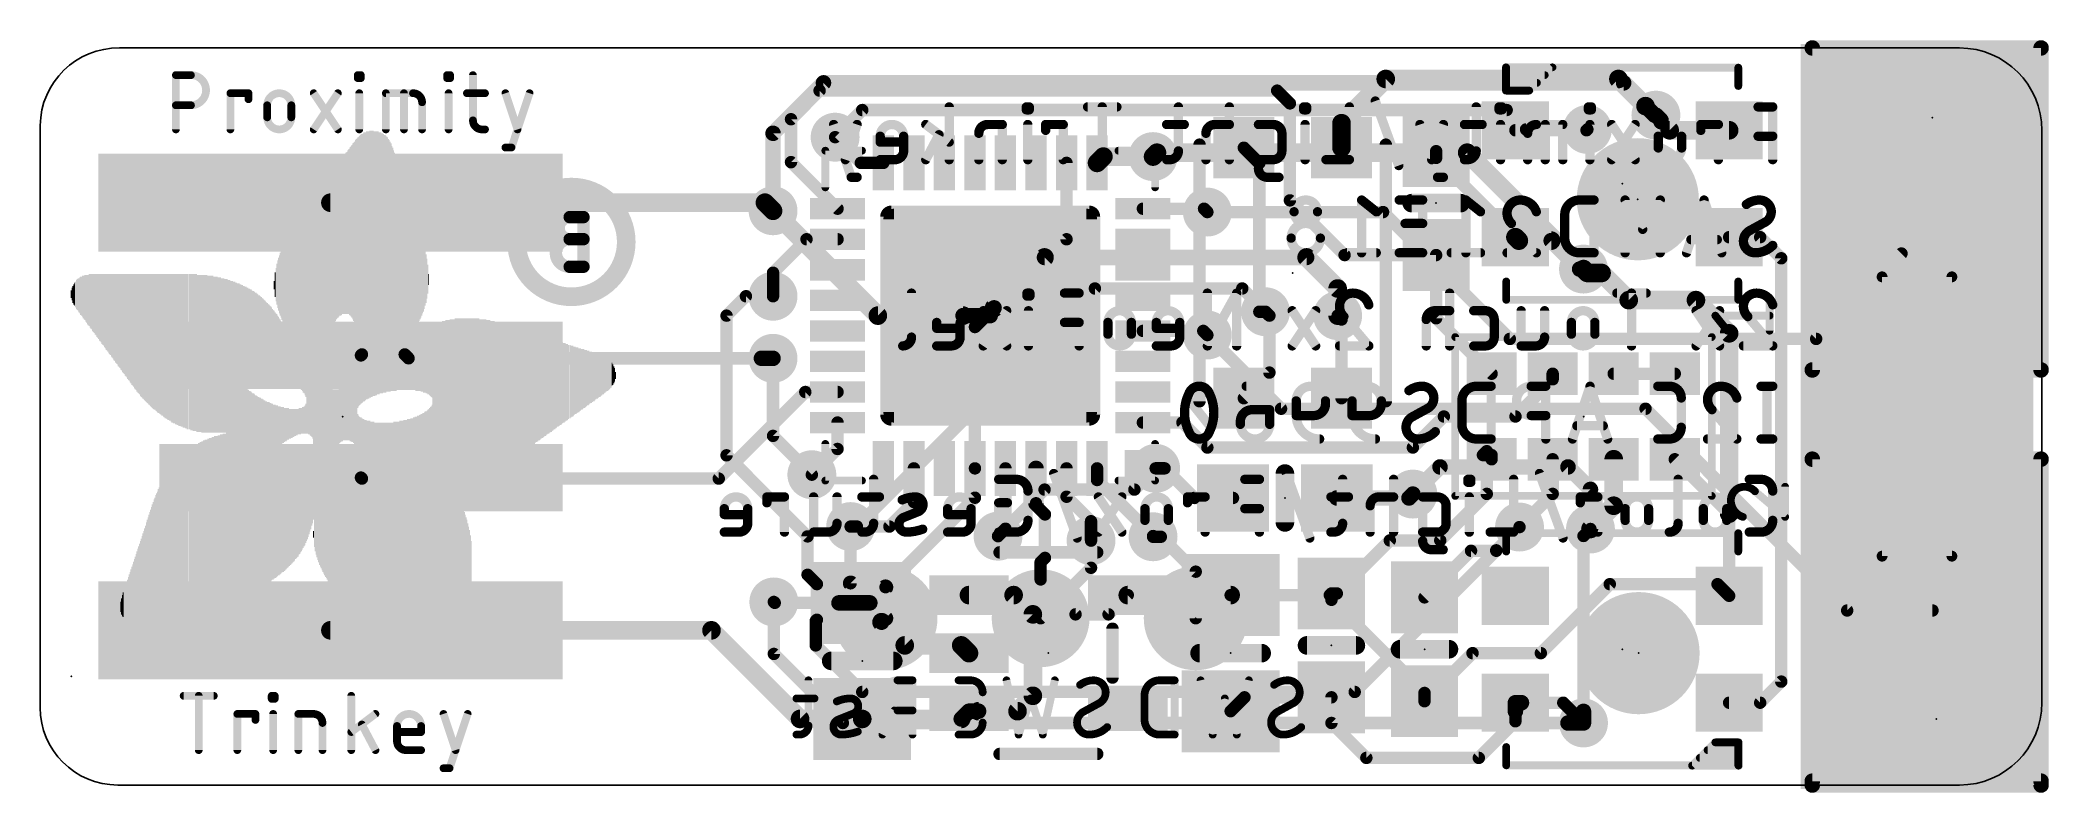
# Model space of a CAD drawing. Extents: x -5 to 27.9, y -6.2 to 6.2.
import ezdxf

# ---------------------------------------------------------------- set-up
doc = ezdxf.new("R2010")
doc.units = 0
for name, color, linetype in [('1', 12, 'CONTINUOUS'), ('16', 5, 'CONTINUOUS'), ('18', 3, 'CONTINUOUS'), ('20', 53, 'CONTINUOUS'), ('21', 40, 'CONTINUOUS'), ('22', 6, 'CONTINUOUS'), ('23', 53, 'CONTINUOUS'), ('24', 53, 'CONTINUOUS'), ('29', 253, 'CONTINUOUS'), ('30', 253, 'CONTINUOUS'), ('46', 140, 'CONTINUOUS')]:
    doc.layers.add(name, color=color, linetype=linetype)

# ---------------------------------------------------------------- blocks, each defined once
blk = doc.blocks.new('RECT')
blk.add_solid([(-0.5, -0.5), (0.5, -0.5), (-0.5, 0.5), (0.5, 0.5)])
blk = doc.blocks.new('PIE')
at = {"const_width": 0.5}
blk.add_lwpolyline([(0, -0.25, 1), (0, 0.25, 1), (0, -0.25)], format="xyb", dxfattribs=at)
blk = doc.blocks.new('RECT560000X560000R10')
at = {"const_width": 0.175}
blk.add_lwpolyline([(1.6625, -1.575), (1.6625, 1.575, 0.4142), (1.575, 1.6625), (-1.575, 1.6625, 0.4142), (-1.6625, 1.575), (-1.6625, -1.575, 0.4142), (-1.575, -1.6625), (1.575, -1.6625, 0.4142)], format="xyb", close=True, dxfattribs=at)
blk.add_solid([(-1.6004, -1.6004), (1.6004, -1.6004), (-1.6004, 1.6004), (1.6004, 1.6004)])
blk = doc.blocks.new('RECT576256X576256R10')
at = {"const_width": 0.1801}
blk.add_lwpolyline([(1.7108, -1.6207), (1.7108, 1.6207, 0.4142), (1.6207, 1.7108), (-1.6207, 1.7108, 0.4142), (-1.7108, 1.6207), (-1.7108, -1.6207, 0.4142), (-1.6207, -1.7108), (1.6207, -1.7108, 0.4142)], format="xyb", close=True, dxfattribs=at)
blk.add_solid([(-1.6461, -1.6461), (1.6461, -1.6461), (-1.6461, 1.6461), (1.6461, 1.6461)])
blk = doc.blocks.new('ROUNDV')
at = {"const_width": 0.5}
blk.add_lwpolyline([(0, -0.25, 1), (0, 0.25, 1), (0, -0.25)], format="xyb", dxfattribs=at)

msp = doc.modelspace()

# ---------------------------------------------------------------- linework, layer by layer
at = {"layer": '1'}
for points, const_width in [([(24.0665, 6.0325), (27.813, 6.0325)], 0.254), ([(24.0665, 0.762), (24.0665, 6.0325)], 0.254), ([(27.813, 6.0325), (27.813, 0.762)], 0.254), ([(17.0815, 5.5245), (16.3575, 4.8005)], 0.3048), ([(20.8915, 5.5245), (17.0815, 5.5245)], 0.3048), ([(21.336, 5.08), (20.8915, 5.5245)], 0.3048), ([(7.3425, 4.866), (7.8105, 5.334)], 0.2032), ([(7.8105, 5.334), (15.3035, 5.334)], 0.2032), ([(15.3035, 5.334), (15.5123, 5.1252)], 0.2032), ([(7.3425, 4.866), (7.3425, 4.163)], 0.2032), ([(15.5123, 5.1252), (15.5123, 3.5377)], 0.2032), ([(16.3575, 4.8005), (16.3575, 4.3995)], 0.3048), ([(21.731, 4.685), (21.336, 5.08)], 0.3048), ([(21.4838, 4.9322), (21.336, 5.08)], 0.254), ([(21.5057, 4.9322), (21.4838, 4.9322)], 0.254), ([(21.5057, 4.9322), (21.59, 4.8479)], 0.254), ([(21.59, 4.8479), (21.59, 4.826)], 0.254), ([(8.4855, 4.151), (8.0645, 4.572)], 0.2032), ([(19.205, 4.685), (20.3695, 4.685)], 0.2032), ([(20.3695, 4.685), (20.3835, 4.699)], 0.2032), ([(22.705, 4.685), (21.731, 4.685)], 0.3048), ([(12.3545, 4.151), (12.458, 4.2545)], 0.3048), ([(12.458, 4.2545), (13.2715, 4.2545)], 0.3048), ([(14.7575, 4.3995), (15.0115, 4.1455)], 0.2032), ([(17.907, 4.3425), (17.907, 4.233)], 0.2032), ([(17.907, 4.233), (19.205, 2.935)], 0.2032), ([(8.1045, 3.401), (7.3425, 4.163)], 0.2032), ([(8.8545, 4.151), (8.4855, 4.151)], 0.2032), ([(11.8545, 4.151), (11.8545, 2.901)], 0.2032), ([(15.0115, 4.1455), (15.0115, 1.7145)], 0.2032), ([(6.9158, 3.5), (-0.2, 3.5)], 0.3048), ([(7.0485, 3.3673), (6.9158, 3.5)], 0.3048), ([(15.5123, 3.5377), (16.4075, 2.6425)], 0.2032), ([(13.1045, 3.401), (14.1058, 3.401)], 0.2032), ([(14.1058, 3.401), (14.1605, 3.3462)], 0.2032), ([(7.5965, 2.901), (7.0485, 2.353)], 0.2032), ([(8.1045, 2.901), (7.5965, 2.901)], 0.2032), ([(11.8545, 2.901), (10.6045, 1.651)], 0.2032), ([(19.205, 2.935), (19.2615, 2.8785)], 0.3048), ([(19.791, 2.8785), (19.2615, 2.8785)], 0.3048), ([(20.2565, 2.413), (19.791, 2.8785)], 0.254), ([(22.705, 2.935), (23.213, 2.935)], 0.2032), ([(23.5585, 2.5895), (23.213, 2.935)], 0.2032), ([(16.4075, 2.6425), (17.907, 2.6425)], 0.2032), ([(17.907, 2.6425), (17.907, 1.608)], 0.2032), ([(23.5585, 2.5895), (23.5585, -4.3395)], 0.2032), ([(7.0485, 1.9685), (7.0485, 2.353)], 0.2032), ([(20.32, 2.413), (20.2565, 2.413)], 0.254), ([(20.32, 2.413), (20.3835, 2.3495)], 0.3048), ([(20.616, 2.3495), (20.3835, 2.3495)], 0.3048), ([(21.0605, 1.905), (20.616, 2.3495)], 0.3048), ([(21.0605, 1.905), (22.1615, 1.905)], 0.3048), ([(22.1615, 1.905), (22.705, 1.3615)], 0.3048), ([(10.541, 1.651), (10.3545, 1.4645)], 0.2032), ([(10.6045, 1.651), (10.541, 1.651)], 0.254), ([(10.6045, 1.651), (10.541, 1.651)], 0.254), ([(10.6045, 1.651), (10.6045, 1.651)], 0.254), ([(15.0115, 1.7145), (15.113, 1.7145)], 0.2032), ([(15.113, 1.7145), (15.1765, 1.651)], 0.2032), ([(15.1765, 1.651), (15.1765, 0.7185)], 0.2032), ([(16.294, 1.651), (16.3575, 1.5875)], 0.2032), ([(16.3575, 1.5875), (16.3575, 0.2995)], 0.2032), ([(17.907, 1.608), (18.815, 0.7)], 0.2032), ([(10.3545, -0.849), (10.3545, 1.4645)], 0.2032), ([(13.1045, 1.401), (14.093, 1.401)], 0.2032), ([(14.093, 1.401), (14.1605, 1.3335)], 0.2032), ([(22.705, 1.3615), (22.705, -1.59)], 0.3048), ([(0.316, 1.016), (0.3, 1)], 0.2032), ([(1.016, 1.016), (0.316, 1.016)], 0.2032), ([(1.0795, 0.9525), (1.016, 1.016)], 0.2032), ([(6.858, 0.9525), (1.0795, 0.9525)], 0.2032), ([(7.0481, 0.9525), (6.858, 0.9525)], 0.254), ([(14.7575, 0.2995), (15.1765, 0.7185)], 0.2032), ([(19.815, 0.6089), (19.2061, 0)], 0.2032), ([(19.815, 0.6089), (19.815, 0.7)], 0.2032), ([(21.815, 0.7), (20.815, 0.7)], 0.2032), ([(27.813, 0.762), (24.0665, 0.762)], 0.254), ([(7.5765, 0.401), (6.1595, -1.016)], 0.2032), ([(8.1045, 0.401), (7.5765, 0.401)], 0.2032), ([(8.1045, -0.099), (8.1045, -0.5315)], 0.2032), ([(13.1045, -0.099), (13.7515, -0.099)], 0.2032), ([(13.7515, -0.099), (14.1605, -0.508)], 0.2032), ([(17.526, -0.508), (18.034, 0)], 0.2032), ([(18.034, 0), (19.2061, 0)], 0.2032), ([(8.1045, -0.5315), (7.6835, -0.9525)], 0.2032), ([(14.1605, -0.508), (17.526, -0.508)], 0.2032), ([(18.736, -0.568), (18.6725, -0.6315)], 0.2032), ([(18.6725, -0.6315), (18.815, -0.6315)], 0.2032), ([(18.736, -0.568), (18.736, -1.2665)], 0.2032), ([(18.815, -0.6315), (18.815, -0.7)], 0.2032), ([(19.815, -0.7), (19.815, -1.267)], 0.2032), ([(20.815, -0.7), (20.815, -1.4605)], 0.3048), ([(21.815, -0.7), (22.705, -1.59)], 0.2032), ([(24.0665, -0.6985), (27.813, -0.6985)], 0.254), ([(24.0665, -6.0325), (24.0665, -0.6985)], 0.254), ([(27.813, -0.6985), (27.813, -6.0325)], 0.254), ([(0.316, -1.016), (0.3, -1)], 0.2032), ([(6.1595, -1.016), (0.316, -1.016)], 0.2032), ([(9.3545, -0.849), (9.3545, -1.4006)], 0.2032), ([(10.3545, -0.849), (10.3545, -1.3295)], 0.2032), ([(10.8545, -0.849), (10.8545, -1.8367)], 0.2032), ([(11.3545, -0.849), (11.3545, -1.4209)], 0.254), ([(11.8545, -0.849), (11.8545, -1.3135)], 0.2032), ([(12.3545, -0.849), (12.3545, -1.0395)], 0.2032), ([(13.2715, -1.9565), (12.3545, -1.0395)], 0.2032), ([(13.4606, -0.8486), (13.3138, -0.8486)], 0.2032), ([(13.9455, -1.3335), (13.4606, -0.8486)], 0.2032), ([(8.89, -2.794), (10.3545, -1.3295)], 0.2032), ([(9.3545, -1.4006), (8.9535, -1.8016)], 0.2032), ([(12.2555, -1.7145), (11.8545, -1.3135)], 0.2032), ([(14.5805, -1.3335), (13.9455, -1.3335)], 0.2032), ([(17.4625, -1.3335), (16.2805, -1.3335)], 0.254), ([(17.526, -1.27), (17.4625, -1.3335)], 0.254), ([(18.736, -1.2665), (17.974, -2.0285)], 0.2032), ([(19.2722, -1.8098), (19.815, -1.267)], 0.2032), ([(20.434, -1.8415), (20.815, -1.4605)], 0.3048), ([(11.3545, -1.4209), (11.3545, -1.4568)], 0.2032), ([(11.3545, -1.4568), (11.5009, -1.6032)], 0.2032), ([(11.5009, -1.6032), (11.5009, -2.3141)], 0.2032), ([(12.2555, -1.7145), (12.2555, -2.032)], 0.2032), ([(22.705, -1.59), (22.705, -2.935)], 0.2032), ([(8.3185, -1.8016), (8.9535, -1.8016)], 0.2032), ([(10.8545, -1.8367), (10.7325, -1.9587)], 0.2032), ([(13.2715, -1.9685), (13.2715, -1.9565)], 0.2032), ([(17.1485, -2.0285), (16.2805, -2.8965)], 0.2032), ([(17.1485, -2.0285), (17.974, -2.0285)], 0.2032), ([(19.2722, -1.8098), (18.8912, -2.1907)], 0.2032), ([(11.5009, -2.3141), (11.43, -2.385)], 0.2032), ([(11.43, -2.385), (11.43, -2.667)], 0.2032), ([(17.7165, -2.96), (18.4785, -2.198)], 0.2032), ([(18.8912, -2.198), (18.4785, -2.198)], 0.2032), ([(18.8912, -2.1907), (18.8912, -2.198)], 0.2032), ([(11.43, -2.667), (12.0015, -3.2385)], 0.2032), ([(7.0612, -3.0353), (7.0764, -3.0505)], 0.2032), ([(8.128, -3.0505), (7.0764, -3.0505)], 0.2032), ([(8.509, -3.0505), (8.128, -3.0505)], 0.254), ([(8.509, -3.0505), (8.6335, -3.0505)], 0.254), ([(8.509, -3.0505), (8.8253, -3.3668)], 0.254), ([(8.6335, -3.0505), (8.89, -2.794)], 0.254), ([(10.988, -2.9235), (10.2569, -2.9235)], 0.3048), ([(11.303, -3.2385), (10.988, -2.9235)], 0.3048), ([(12.5421, -3.2385), (12.8571, -2.9235)], 0.2032), ([(12.8571, -2.9235), (14.5415, -2.9235)], 0.3048), ([(14.5415, -2.9235), (16.1655, -2.9235)], 0.2032), ([(16.1655, -2.9235), (16.1925, -2.8965)], 0.2032), ([(16.1925, -2.8965), (16.2805, -2.8965)], 0.2032), ([(16.1925, -3.001), (16.1925, -2.8965)], 0.2032), ([(17.7165, -4.525), (16.1925, -3.001)], 0.2032), ([(19.6215, -3.8735), (20.7505, -2.7445)], 0.2032), ([(20.7505, -2.7445), (22.5145, -2.7445)], 0.2032), ([(22.5145, -2.7445), (22.705, -2.935)], 0.2032), ([(8.8253, -3.3668), (9.205, -3.7465)], 0.3048), ([(11.303, -4.572), (11.303, -3.2385)], 0.3048), ([(12.0015, -3.2385), (12.5421, -3.2385)], 0.2032), ([(-0.2, -3.5), (6.04, -3.5)], 0.3048), ([(6.04, -3.5), (7.4905, -4.9505)], 0.3048), ([(9.205, -3.7465), (10.1299, -3.7465)], 0.3048), ([(10.1299, -3.7465), (10.2569, -3.8735)], 0.3048), ([(17.7165, -4.66), (18.503, -3.8735)], 0.2032), ([(18.503, -3.8735), (19.6215, -3.8735)], 0.2032), ([(23.5585, -4.3395), (23.213, -4.685)], 0.2032), ([(11.0515, -4.8235), (11.303, -4.572)], 0.3048), ([(14.5415, -4.8235), (14.7685, -4.5965)], 0.2032), ([(16.1925, -4.5965), (14.7685, -4.5965)], 0.2032), ([(16.1925, -5.0165), (16.1925, -4.5965)], 0.2032), ([(17.7165, -4.66), (17.7165, -4.525)], 0.2032), ([(19.205, -4.685), (19.205, -4.826)], 0.254), ([(19.205, -4.685), (19.304, -4.685)], 0.254), ([(19.304, -4.685), (19.9885, -4.685)], 0.2032), ([(19.9885, -4.685), (20.2247, -4.9213)], 0.2032), ([(23.213, -4.685), (22.705, -4.685)], 0.2032), ([(7.4905, -4.9505), (8.509, -4.9505)], 0.3048), ([(10.1299, -4.9505), (8.509, -4.9505)], 0.3048), ([(10.2569, -4.8235), (10.1299, -4.9505)], 0.254), ([(10.2569, -4.8235), (10.414, -4.8235)], 0.254), ([(10.414, -4.8235), (11.0515, -4.8235)], 0.3048), ([(16.764, -5.588), (16.1925, -5.0165)], 0.2032), ([(19.205, -4.9885), (18.6055, -5.588)], 0.2032), ([(19.205, -4.826), (19.205, -4.9885)], 0.2032), ([(20.32, -5.0165), (20.2247, -4.9213)], 0.254), ([(20.32, -5.0165), (20.32, -5.0165)], 0.254), ([(18.6055, -5.588), (16.764, -5.588)], 0.2032), ([(27.813, -6.0325), (24.0665, -6.0325)], 0.254)]:
    msp.add_lwpolyline(points, dxfattribs=dict(at, const_width=const_width))
for points, const_width in [([(24.0665, 6.096, 1), (24.0665, 5.969)], 0.127), ([(24.13, 6.0325, 1), (24.003, 6.0325)], 0.127), ([(27.8765, 6.0325, 1), (27.7495, 6.0325)], 0.127), ([(27.813, 5.969, 1), (27.813, 6.096)], 0.127), ([(17.0815, 5.6007, 1), (17.0815, 5.4483)], 0.1524), ([(17.1354, 5.4706, 1), (17.0276, 5.5784)], 0.1524), ([(20.9454, 5.5784, 1), (20.8376, 5.4706)], 0.1524), ([(20.8915, 5.4483, 1), (20.8915, 5.6007)], 0.1524), ([(7.8105, 5.3848, 1), (7.8105, 5.2832)], 0.1016), ([(7.8464, 5.2981, 1), (7.7746, 5.3699)], 0.1016), ([(15.3394, 5.3699, 1), (15.2676, 5.2981)], 0.1016), ([(15.3035, 5.2832, 1), (15.3035, 5.3848)], 0.1016), ([(7.3933, 4.866, 1), (7.2917, 4.866)], 0.1016), ([(7.3066, 4.9019, 1), (7.3784, 4.8301)], 0.1016), ([(15.5631, 5.1252, 1), (15.4615, 5.1252)], 0.1016), ([(15.4764, 5.0893, 1), (15.5482, 5.1611)], 0.1016), ([(16.4337, 4.8005, 1), (16.2813, 4.8005)], 0.1524), ([(21.3899, 5.1339, 1), (21.2821, 5.0261)], 0.1524), ([(21.2821, 5.0261, 1), (21.3899, 5.1339)], 0.1524), ([(21.3809, 5.1249, 1), (21.2911, 5.0351)], 0.127), ([(21.4838, 4.9957, 1), (21.4838, 4.8687)], 0.127), ([(21.4389, 4.8873, 1), (21.5287, 4.9771)], 0.127), ([(21.5506, 4.9771, 1), (21.4608, 4.8873)], 0.127), ([(21.5057, 4.8687, 1), (21.5057, 4.9957)], 0.127), ([(21.6535, 4.8479, 1), (21.5265, 4.8479)], 0.127), ([(21.5451, 4.803, 1), (21.6349, 4.8928)], 0.127), ([(8.1004, 4.6079, 1), (8.0286, 4.5361)], 0.1016), ([(16.3036, 4.8544, 1), (16.4114, 4.7466)], 0.1524), ([(19.205, 4.7358, 1), (19.205, 4.6342)], 0.1016), ([(20.3336, 4.7209, 1), (20.4054, 4.6491)], 0.1016), ([(20.4194, 4.6631, 1), (20.3476, 4.7349)], 0.1016), ([(20.3695, 4.6342, 1), (20.3695, 4.7358)], 0.1016), ([(21.5265, 4.826, 1), (21.6535, 4.826)], 0.127), ([(21.731, 4.7612, 1), (21.731, 4.6088)], 0.1524), ([(21.6771, 4.6311, 1), (21.7849, 4.7389)], 0.1524), ([(22.705, 4.6088, 1), (22.705, 4.7612)], 0.1524), ([(12.3006, 4.2049, 1), (12.4084, 4.0971)], 0.1524), ([(12.458, 4.3307, 1), (12.458, 4.1783)], 0.1524), ([(12.5119, 4.2006, 1), (12.4041, 4.3084)], 0.1524), ([(13.2715, 4.1783, 1), (13.2715, 4.3307)], 0.1524), ([(14.7934, 4.4354, 1), (14.7216, 4.3636)], 0.1016), ([(16.2813, 4.3995, 1), (16.4337, 4.3995)], 0.1524), ([(17.9578, 4.3425, 1), (17.8562, 4.3425)], 0.1016), ([(17.9429, 4.2689, 1), (17.8711, 4.1971)], 0.1016), ([(17.8562, 4.233, 1), (17.9578, 4.233)], 0.1016), ([(7.3784, 4.1989, 1), (7.3066, 4.1271)], 0.1016), ([(7.2917, 4.163, 1), (7.3933, 4.163)], 0.1016), ([(8.4855, 4.2018, 1), (8.4855, 4.1002)], 0.1016), ([(8.4496, 4.1151, 1), (8.5214, 4.1869)], 0.1016), ([(8.8545, 4.1002, 1), (8.8545, 4.2018)], 0.1016), ([(11.9053, 4.151, 1), (11.8037, 4.151)], 0.1016), ([(15.0623, 4.1455, 1), (14.9607, 4.1455)], 0.1016), ([(14.9756, 4.1096, 1), (15.0474, 4.1814)], 0.1016), ([(-0.2, 3.5762, 1), (-0.2, 3.4238)], 0.1524), ([(6.9696, 3.5539, 1), (6.8619, 3.4461)], 0.1524), ([(6.9158, 3.4238, 1), (6.9158, 3.5762)], 0.1524), ([(15.5482, 3.5736, 1), (15.4764, 3.5018)], 0.1016), ([(6.9946, 3.3134, 1), (7.1024, 3.4211)], 0.1524), ([(8.0686, 3.3651, 1), (8.1404, 3.4369)], 0.1016), ([(13.1045, 3.4518, 1), (13.1045, 3.3502)], 0.1016), ([(14.1417, 3.4369, 1), (14.0698, 3.3651)], 0.1016), ([(14.1058, 3.3502, 1), (14.1058, 3.4518)], 0.1016), ([(14.1246, 3.3103, 1), (14.1964, 3.3822)], 0.1016), ([(15.4615, 3.5377, 1), (15.5631, 3.5377)], 0.1016), ([(7.5965, 2.9518, 1), (7.5965, 2.8502)], 0.1016), ([(7.6324, 2.8651, 1), (7.5606, 2.9369)], 0.1016), ([(8.1045, 2.8502, 1), (8.1045, 2.9518)], 0.1016), ([(11.8904, 2.8651, 1), (11.8186, 2.9369)], 0.1016), ([(19.2589, 2.9889, 1), (19.1511, 2.8811)], 0.1524), ([(19.2615, 2.9547, 1), (19.2615, 2.8023)], 0.1524), ([(19.1691, 2.8991, 1), (19.2409, 2.9709)], 0.1016), ([(19.2076, 2.8246, 1), (19.3154, 2.9324)], 0.1524), ([(19.8359, 2.9234, 1), (19.7461, 2.8336)], 0.127), ([(19.791, 2.8023, 1), (19.791, 2.9547)], 0.1524), ([(22.705, 2.9858, 1), (22.705, 2.8842)], 0.1016), ([(23.2489, 2.9709, 1), (23.1771, 2.8991)], 0.1016), ([(23.213, 2.8842, 1), (23.213, 2.9858)], 0.1016), ([(11.8037, 2.901, 1), (11.9053, 2.901)], 0.1016), ([(16.4075, 2.6933, 1), (16.4075, 2.5917)], 0.1016), ([(16.3716, 2.6066, 1), (16.4434, 2.6784)], 0.1016), ([(17.9578, 2.6425, 1), (17.8562, 2.6425)], 0.1016), ([(17.907, 2.5917, 1), (17.907, 2.6933)], 0.1016), ([(23.6093, 2.5895, 1), (23.5077, 2.5895)], 0.1016), ([(23.5226, 2.5536, 1), (23.5944, 2.6254)], 0.1016), ([(7.0993, 2.353, 1), (6.9977, 2.353)], 0.1016), ([(7.0126, 2.3889, 1), (7.0844, 2.3171)], 0.1016), ([(20.2565, 2.4765, 1), (20.2565, 2.3495)], 0.127), ([(20.2116, 2.3681, 1), (20.3014, 2.4579)], 0.127), ([(20.3739, 2.4669, 1), (20.2661, 2.3591)], 0.1524), ([(20.3835, 2.4257, 1), (20.3835, 2.2733)], 0.1524), ([(20.3296, 2.2956, 1), (20.4374, 2.4034)], 0.1524), ([(20.32, 2.3495, 1), (20.32, 2.4765)], 0.127), ([(20.6699, 2.4034, 1), (20.5621, 2.2956)], 0.1524), ([(20.616, 2.2733, 1), (20.616, 2.4257)], 0.1524), ([(6.9977, 1.9685, 1), (7.0993, 1.9685)], 0.1016), ([(21.0605, 1.9812, 1), (21.0605, 1.8288)], 0.1524), ([(21.0066, 1.8511, 1), (21.1144, 1.9589)], 0.1524), ([(22.2154, 1.9589, 1), (22.1076, 1.8511)], 0.1524), ([(22.1615, 1.8288, 1), (22.1615, 1.9812)], 0.1524), ([(10.541, 1.7145, 1), (10.541, 1.5875)], 0.127), ([(10.541, 1.7145, 1), (10.541, 1.5875)], 0.127), ([(10.5769, 1.6151, 1), (10.5051, 1.6869)], 0.1016), ([(10.5596, 1.6959, 1), (10.6494, 1.6061)], 0.127), ([(10.6494, 1.6061, 1), (10.5596, 1.6959)], 0.127), ([(10.5686, 1.6869, 1), (10.6404, 1.6151)], 0.1016), ([(10.6045, 1.5875, 1), (10.6045, 1.7145)], 0.127), ([(10.6045, 1.5875, 1), (10.6045, 1.7145)], 0.127), ([(15.0115, 1.7653, 1), (15.0115, 1.6637)], 0.1016), ([(14.9607, 1.7145, 1), (15.0623, 1.7145)], 0.1016), ([(15.1489, 1.7504, 1), (15.0771, 1.6786)], 0.1016), ([(15.113, 1.6637, 1), (15.113, 1.7653)], 0.1016), ([(15.2273, 1.651, 1), (15.1257, 1.651)], 0.1016), ([(15.1406, 1.6151, 1), (15.2124, 1.6869)], 0.1016), ([(16.3299, 1.6869, 1), (16.2581, 1.6151)], 0.1016), ([(16.4083, 1.5875, 1), (16.3067, 1.5875)], 0.1016), ([(16.3216, 1.5516, 1), (16.3934, 1.6234)], 0.1016), ([(17.9429, 1.6439, 1), (17.8711, 1.5721)], 0.1016), ([(17.8562, 1.608, 1), (17.9578, 1.608)], 0.1016), ([(10.4053, 1.4645, 1), (10.3037, 1.4645)], 0.1016), ([(10.3186, 1.5004, 1), (10.3904, 1.4286)], 0.1016), ([(13.1045, 1.4518, 1), (13.1045, 1.3502)], 0.1016), ([(14.1289, 1.4369, 1), (14.0571, 1.3651)], 0.1016), ([(14.093, 1.3502, 1), (14.093, 1.4518)], 0.1016), ([(14.1246, 1.2976, 1), (14.1964, 1.3694)], 0.1016), ([(22.7812, 1.3615, 1), (22.6288, 1.3615)], 0.1524), ([(22.6511, 1.3076, 1), (22.7589, 1.4154)], 0.1524), ([(0.2641, 1.0359, 1), (0.3359, 0.9641)], 0.1016), ([(0.316, 1.0668, 1), (0.316, 0.9652)], 0.1016), ([(0.3519, 0.9801, 1), (0.2801, 1.0519)], 0.1016), ([(1.0519, 1.0519, 1), (0.9801, 0.9801)], 0.1016), ([(1.016, 0.9652, 1), (1.016, 1.0668)], 0.1016), ([(1.0795, 1.0033, 1), (1.0795, 0.9017)], 0.1016), ([(1.0436, 0.9166, 1), (1.1154, 0.9884)], 0.1016), ([(6.858, 1.016, 1), (6.858, 0.889)], 0.127), ([(6.858, 0.9017, 1), (6.858, 1.0033)], 0.1016), ([(7.0481, 0.889, 1), (7.0481, 1.016)], 0.127), ([(15.1257, 0.7185, 1), (15.2273, 0.7185)], 0.1016), ([(15.2124, 0.6826, 1), (15.1406, 0.7544)], 0.1016), ([(18.7791, 0.6641, 1), (18.8509, 0.7359)], 0.1016), ([(19.8658, 0.7, 1), (19.7642, 0.7)], 0.1016), ([(19.7642, 0.6089, 1), (19.8658, 0.6089)], 0.1016), ([(19.8509, 0.573, 1), (19.7791, 0.6449)], 0.1016), ([(20.815, 0.7508, 1), (20.815, 0.6492)], 0.1016), ([(21.815, 0.6492, 1), (21.815, 0.7508)], 0.1016), ([(24.0665, 0.8255, 1), (24.0665, 0.6985)], 0.127), ([(24.003, 0.762, 1), (24.13, 0.762)], 0.127), ([(27.7495, 0.762, 1), (27.8765, 0.762)], 0.127), ([(27.813, 0.6985, 1), (27.813, 0.8255)], 0.127), ([(7.5765, 0.4518, 1), (7.5765, 0.3502)], 0.1016), ([(7.6124, 0.3651, 1), (7.5406, 0.4369)], 0.1016), ([(8.1045, 0.3502, 1), (8.1045, 0.4518)], 0.1016), ([(14.7216, 0.3354, 1), (14.7934, 0.2636)], 0.1016), ([(16.3067, 0.2995, 1), (16.4083, 0.2995)], 0.1016), ([(8.1553, -0.099, 1), (8.0537, -0.099)], 0.1016), ([(13.1045, -0.0482, 1), (13.1045, -0.1498)], 0.1016), ([(13.7874, -0.0631, 1), (13.7156, -0.1349)], 0.1016), ([(13.7515, -0.1498, 1), (13.7515, -0.0482)], 0.1016), ([(18.034, 0.0508, 1), (18.034, -0.0508)], 0.1016), ([(18.0699, -0.0359, 1), (17.9981, 0.0359)], 0.1016), ([(19.1701, 0.0359, 1), (19.242, -0.0359)], 0.1016), ([(19.2061, -0.0508, 1), (19.2061, 0.0508)], 0.1016), ([(8.0537, -0.5315, 1), (8.1553, -0.5315)], 0.1016), ([(8.1404, -0.5674, 1), (8.0686, -0.4956)], 0.1016), ([(14.1605, -0.4572, 1), (14.1605, -0.5588)], 0.1016), ([(14.1246, -0.5439, 1), (14.1964, -0.4721)], 0.1016), ([(17.4901, -0.4721, 1), (17.5619, -0.5439)], 0.1016), ([(17.526, -0.5588, 1), (17.526, -0.4572)], 0.1016), ([(18.6725, -0.5807, 1), (18.6725, -0.6823)], 0.1016), ([(18.6366, -0.5956, 1), (18.7084, -0.6674)], 0.1016), ([(18.7868, -0.568, 1), (18.6852, -0.568)], 0.1016), ([(18.7719, -0.6039, 1), (18.7001, -0.5321)], 0.1016), ([(18.8658, -0.6315, 1), (18.7642, -0.6315)], 0.1016), ([(18.7642, -0.7, 1), (18.8658, -0.7)], 0.1016), ([(18.815, -0.6823, 1), (18.815, -0.5807)], 0.1016), ([(19.8658, -0.7, 1), (19.7642, -0.7)], 0.1016), ([(20.8912, -0.7, 1), (20.7388, -0.7)], 0.1524), ([(21.8509, -0.6641, 1), (21.7791, -0.7359)], 0.1016), ([(24.0665, -0.635, 1), (24.0665, -0.762)], 0.127), ([(24.13, -0.6985, 1), (24.003, -0.6985)], 0.127), ([(27.8765, -0.6985, 1), (27.7495, -0.6985)], 0.127), ([(27.813, -0.762, 1), (27.813, -0.635)], 0.127), ([(0.3359, -0.9641, 1), (0.2641, -1.0359)], 0.1016), ([(0.316, -0.9652, 1), (0.316, -1.0668)], 0.1016), ([(0.2801, -1.0519, 1), (0.3519, -0.9801)], 0.1016), ([(6.1236, -0.9801, 1), (6.1954, -1.0519)], 0.1016), ([(6.1595, -1.0668, 1), (6.1595, -0.9652)], 0.1016), ([(7.6476, -0.9166, 1), (7.7194, -0.9884)], 0.1016), ([(9.4053, -0.849, 1), (9.3037, -0.849)], 0.1016), ([(10.4053, -0.849, 1), (10.3037, -0.849)], 0.1016), ([(10.3037, -0.849, 1), (10.4053, -0.849)], 0.1016), ([(10.9053, -0.849, 1), (10.8037, -0.849)], 0.1016), ([(11.418, -0.849, 1), (11.291, -0.849)], 0.127), ([(11.9053, -0.849, 1), (11.8037, -0.849)], 0.1016), ([(12.4053, -0.849, 1), (12.3037, -0.849)], 0.1016), ([(12.3904, -1.0036, 1), (12.3186, -1.0754)], 0.1016), ([(13.3138, -0.7978, 1), (13.3138, -0.8994)], 0.1016), ([(13.4965, -0.8127, 1), (13.4247, -0.8845)], 0.1016), ([(13.4606, -0.8994, 1), (13.4606, -0.7978)], 0.1016), ([(9.3904, -1.4365, 1), (9.3186, -1.3647)], 0.1016), ([(10.3037, -1.3295, 1), (10.4053, -1.3295)], 0.1016), ([(10.3904, -1.3654, 1), (10.3186, -1.2936)], 0.1016), ([(11.8904, -1.2776, 1), (11.8186, -1.3494)], 0.1016), ([(11.8037, -1.3135, 1), (11.9053, -1.3135)], 0.1016), ([(12.3037, -1.0395, 1), (12.4053, -1.0395)], 0.1016), ([(13.9455, -1.2827, 1), (13.9455, -1.3843)], 0.1016), ([(13.9096, -1.3694, 1), (13.9814, -1.2976)], 0.1016), ([(14.5805, -1.3843, 1), (14.5805, -1.2827)], 0.1016), ([(16.2805, -1.27, 1), (16.2805, -1.397)], 0.127), ([(17.4176, -1.2886, 1), (17.5074, -1.3784)], 0.127), ([(17.4625, -1.397, 1), (17.4625, -1.27)], 0.127), ([(17.5709, -1.3149, 1), (17.4811, -1.2251)], 0.127), ([(18.6852, -1.2665, 1), (18.7868, -1.2665)], 0.1016), ([(18.7719, -1.3024, 1), (18.7001, -1.2306)], 0.1016), ([(19.7642, -1.267, 1), (19.8658, -1.267)], 0.1016), ([(19.8509, -1.3029, 1), (19.7791, -1.2311)], 0.1016), ([(20.8689, -1.5144, 1), (20.7611, -1.4066)], 0.1524), ([(9.3037, -1.4006, 1), (9.4053, -1.4006)], 0.1016), ([(11.291, -1.4209, 1), (11.418, -1.4209)], 0.127), ([(11.4053, -1.4209, 1), (11.3037, -1.4209)], 0.1016), ([(11.3904, -1.4209, 1), (11.3186, -1.4927)], 0.1016), ([(11.3037, -1.4568, 1), (11.4053, -1.4568)], 0.1016), ([(11.5517, -1.6032, 1), (11.4501, -1.6032)], 0.1016), ([(11.465, -1.6391, 1), (11.5368, -1.5673)], 0.1016), ([(12.3063, -1.7145, 1), (12.2047, -1.7145)], 0.1016), ([(12.2196, -1.7504, 1), (12.2914, -1.6786)], 0.1016), ([(20.7388, -1.4605, 1), (20.8912, -1.4605)], 0.1524), ([(22.6288, -1.59, 1), (22.7812, -1.59)], 0.1524), ([(22.7558, -1.59, 1), (22.6542, -1.59)], 0.1016), ([(22.6691, -1.6259, 1), (22.7409, -1.5541)], 0.1016), ([(8.3185, -1.7508, 1), (8.3185, -1.8524)], 0.1016), ([(8.9176, -1.7657, 1), (8.9894, -1.8375)], 0.1016), ([(8.9535, -1.8524, 1), (8.9535, -1.7508)], 0.1016), ([(10.6966, -1.9228, 1), (10.7685, -1.9946)], 0.1016), ([(10.8037, -1.8367, 1), (10.9053, -1.8367)], 0.1016), ([(10.8904, -1.8726, 1), (10.8186, -1.8008)], 0.1016), ([(13.3223, -1.9565, 1), (13.2207, -1.9565)], 0.1016), ([(13.2207, -1.9685, 1), (13.3223, -1.9685)], 0.1016), ([(13.2356, -1.9924, 1), (13.3074, -1.9206)], 0.1016), ([(17.1485, -1.9777, 1), (17.1485, -2.0793)], 0.1016), ([(17.1844, -2.0644, 1), (17.1126, -1.9926)], 0.1016), ([(17.9381, -1.9926, 1), (18.0099, -2.0644)], 0.1016), ([(17.974, -2.0793, 1), (17.974, -1.9777)], 0.1016), ([(19.2363, -1.7738, 1), (19.3082, -1.8457)], 0.1016), ([(19.3082, -1.8457, 1), (19.2363, -1.7738)], 0.1016), ([(20.3801, -1.7876, 1), (20.4879, -1.8954)], 0.1524), ([(11.4808, -2.385, 1), (11.3792, -2.385)], 0.1016), ([(11.3941, -2.3491, 1), (11.4659, -2.4209)], 0.1016), ([(11.4501, -2.3141, 1), (11.5517, -2.3141)], 0.1016), ([(11.5368, -2.3501, 1), (11.465, -2.2782)], 0.1016), ([(12.2047, -2.032, 1), (12.3063, -2.032)], 0.1016), ([(18.4785, -2.1472, 1), (18.4785, -2.2488)], 0.1016), ([(18.5144, -2.2339, 1), (18.4426, -2.1621)], 0.1016), ([(18.8553, -2.1548, 1), (18.9272, -2.2267)], 0.1016), ([(18.942, -2.1907, 1), (18.8405, -2.1907)], 0.1016), ([(18.8405, -2.198, 1), (18.942, -2.198)], 0.1016), ([(18.8912, -2.2488, 1), (18.8912, -2.1472)], 0.1016), ([(11.4659, -2.6311, 1), (11.3941, -2.7029)], 0.1016), ([(11.3792, -2.667, 1), (11.4808, -2.667)], 0.1016), ([(7.0971, -2.9994, 1), (7.0253, -3.0712)], 0.1016), ([(7.0764, -2.9997, 1), (7.0764, -3.1013)], 0.1016), ([(8.128, -2.987, 1), (8.128, -3.114)], 0.127), ([(8.128, -3.1013, 1), (8.128, -2.9997)], 0.1016), ([(8.509, -2.987, 1), (8.509, -3.114)], 0.127), ([(8.5539, -3.0056, 1), (8.4641, -3.0954)], 0.127), ([(8.509, -3.114, 1), (8.509, -2.987)], 0.127), ([(8.5886, -3.0056, 1), (8.6784, -3.0954)], 0.127), ([(8.6335, -3.114, 1), (8.6335, -2.987)], 0.127), ([(8.9349, -2.8389, 1), (8.8451, -2.7491)], 0.127), ([(8.8541, -2.7581, 1), (8.9259, -2.8299)], 0.1016), ([(10.2569, -2.8473, 1), (10.2569, -2.9997)], 0.1524), ([(11.0419, -2.8696, 1), (10.9341, -2.9774)], 0.1524), ([(10.988, -2.9997, 1), (10.988, -2.8473)], 0.1524), ([(12.8571, -2.8473, 1), (12.8571, -2.9997)], 0.1524), ([(12.893, -2.9594, 1), (12.8212, -2.8876)], 0.1016), ([(14.5415, -2.8727, 1), (14.5415, -2.9743)], 0.1016), ([(14.5415, -2.9997, 1), (14.5415, -2.8473)], 0.1524), ([(16.1296, -2.8876, 1), (16.2014, -2.9594)], 0.1016), ([(16.1925, -2.8457, 1), (16.1925, -2.9473)], 0.1016), ([(16.2433, -2.8965, 1), (16.1417, -2.8965)], 0.1016), ([(16.2284, -2.965, 1), (16.1566, -3.0369)], 0.1016), ([(16.1417, -3.001, 1), (16.2433, -3.001)], 0.1016), ([(16.2284, -2.9324, 1), (16.1566, -2.8606)], 0.1016), ([(16.1655, -2.9743, 1), (16.1655, -2.8727)], 0.1016), ([(16.2446, -2.8606, 1), (16.3164, -2.9324)], 0.1016), ([(16.2805, -2.9473, 1), (16.2805, -2.8457)], 0.1016), ([(17.6806, -2.9241, 1), (17.7524, -2.9959)], 0.1016), ([(20.7505, -2.6937, 1), (20.7505, -2.7953)], 0.1016), ([(20.7864, -2.7804, 1), (20.7146, -2.7086)], 0.1016), ([(22.5504, -2.7086, 1), (22.4786, -2.7804)], 0.1016), ([(22.5145, -2.7953, 1), (22.5145, -2.6937)], 0.1016), ([(22.6542, -2.935, 1), (22.7558, -2.935)], 0.1016), ([(22.6691, -2.9709, 1), (22.7409, -2.8991)], 0.1016), ([(7.0405, -3.0864, 1), (7.1123, -3.0146)], 0.1016), ([(8.8791, -3.3129, 1), (8.7714, -3.4206)], 0.1524), ([(8.7803, -3.4117, 1), (8.8702, -3.3218)], 0.127), ([(11.3792, -3.2385, 1), (11.2268, -3.2385)], 0.1524), ([(11.2491, -3.2924, 1), (11.3569, -3.1846)], 0.1524), ([(12.0015, -3.1877, 1), (12.0015, -3.2893)], 0.1016), ([(11.9656, -3.2744, 1), (12.0374, -3.2026)], 0.1016), ([(12.5062, -3.2026, 1), (12.578, -3.2744)], 0.1016), ([(12.5421, -3.2893, 1), (12.5421, -3.1877)], 0.1016), ([(-0.2, -3.4238, 1), (-0.2, -3.5762)], 0.1524), ([(6.0939, -3.4461, 1), (5.9861, -3.5539)], 0.1524), ([(6.04, -3.5762, 1), (6.04, -3.4238)], 0.1524), ([(9.205, -3.6703, 1), (9.205, -3.8227)], 0.1524), ([(9.1511, -3.8004, 1), (9.2589, -3.6926)], 0.1524), ([(10.1838, -3.6926, 1), (10.076, -3.8004)], 0.1524), ([(10.1299, -3.8227, 1), (10.1299, -3.6703)], 0.1524), ([(10.203, -3.9274, 1), (10.3108, -3.8196)], 0.1524), ([(18.503, -3.8227, 1), (18.503, -3.9243)], 0.1016), ([(18.5389, -3.9094, 1), (18.4671, -3.8376)], 0.1016), ([(19.5856, -3.8376, 1), (19.6574, -3.9094)], 0.1016), ([(19.6215, -3.9243, 1), (19.6215, -3.8227)], 0.1016), ([(23.5944, -4.3754, 1), (23.5226, -4.3036)], 0.1016), ([(11.2268, -4.572, 1), (11.3792, -4.572)], 0.1524), ([(11.3569, -4.6259, 1), (11.2491, -4.5181)], 0.1524), ([(14.7685, -4.5457, 1), (14.7685, -4.6473)], 0.1016), ([(14.8044, -4.6324, 1), (14.7326, -4.5606)], 0.1016), ([(16.2433, -4.5965, 1), (16.1417, -4.5965)], 0.1016), ([(16.1925, -4.6473, 1), (16.1925, -4.5457)], 0.1016), ([(17.7673, -4.525, 1), (17.6657, -4.525)], 0.1016), ([(17.6806, -4.6241, 1), (17.7524, -4.6959)], 0.1016), ([(17.6806, -4.5609, 1), (17.7524, -4.489)], 0.1016), ([(19.2685, -4.685, 1), (19.1415, -4.685)], 0.127), ([(19.205, -4.6215, 1), (19.205, -4.7485)], 0.127), ([(19.304, -4.6342, 1), (19.304, -4.7358)], 0.1016), ([(19.304, -4.7485, 1), (19.304, -4.6215)], 0.127), ([(20.0244, -4.6491, 1), (19.9526, -4.7209)], 0.1016), ([(19.9885, -4.7358, 1), (19.9885, -4.6342)], 0.1016), ([(22.705, -4.6342, 1), (22.705, -4.7358)], 0.1016), ([(23.1771, -4.6491, 1), (23.2489, -4.7209)], 0.1016), ([(23.213, -4.7358, 1), (23.213, -4.6342)], 0.1016), ([(23.5077, -4.3395, 1), (23.6093, -4.3395)], 0.1016), ([(7.4905, -4.8743, 1), (7.4905, -5.0267)], 0.1524), ([(7.4366, -5.0044, 1), (7.5444, -4.8966)], 0.1524), ([(8.509, -4.8743, 1), (8.509, -5.0267)], 0.1524), ([(8.509, -5.0267, 1), (8.509, -4.8743)], 0.1524), ([(10.085, -4.9056, 1), (10.1748, -4.9954)], 0.127), ([(10.1299, -5.0267, 1), (10.1299, -4.8743)], 0.1524), ([(10.2569, -4.76, 1), (10.2569, -4.887)], 0.127), ([(10.3018, -4.8684, 1), (10.212, -4.7786)], 0.127), ([(10.414, -4.7473, 1), (10.414, -4.8997)], 0.1524), ([(10.414, -4.887, 1), (10.414, -4.76)], 0.127), ([(10.9976, -4.7696, 1), (11.1054, -4.8774)], 0.1524), ([(11.0515, -4.8997, 1), (11.0515, -4.7473)], 0.1524), ([(14.5056, -4.7876, 1), (14.5774, -4.8594)], 0.1016), ([(16.2284, -4.9806, 1), (16.1566, -5.0524)], 0.1016), ([(17.6657, -4.66, 1), (17.7673, -4.66)], 0.1016), ([(19.1415, -4.826, 1), (19.2685, -4.826)], 0.127), ([(19.2558, -4.826, 1), (19.1542, -4.826)], 0.1016), ([(19.2409, -5.0244, 1), (19.1691, -4.9526)], 0.1016), ([(20.2696, -4.8763, 1), (20.1798, -4.9662)], 0.127), ([(20.1888, -4.9572, 1), (20.2607, -4.8853)], 0.1016), ([(20.32, -4.953, 1), (20.32, -5.08)], 0.127), ([(20.2751, -5.0614, 1), (20.3649, -4.9716)], 0.127), ([(20.32, -5.08, 1), (20.32, -4.953)], 0.127), ([(16.1417, -5.0165, 1), (16.2433, -5.0165)], 0.1016), ([(19.1542, -4.9885, 1), (19.2558, -4.9885)], 0.1016), ([(16.764, -5.5372, 1), (16.764, -5.6388)], 0.1016), ([(16.7281, -5.6239, 1), (16.7999, -5.5521)], 0.1016), ([(18.5696, -5.5521, 1), (18.6414, -5.6239)], 0.1016), ([(18.6055, -5.6388, 1), (18.6055, -5.5372)], 0.1016), ([(24.0665, -5.969, 1), (24.0665, -6.096)], 0.127), ([(27.813, -6.096, 1), (27.813, -5.969)], 0.127), ([(24.003, -6.0325, 1), (24.13, -6.0325)], 0.127), ([(27.7495, -6.0325, 1), (27.8765, -6.0325)], 0.127)]:
    msp.add_lwpolyline(points, format="xyb", dxfattribs=dict(at, const_width=const_width))
at = {"layer": '16'}
for points, const_width in [([(24.0665, 6.0325), (27.813, 6.0325)], 0.254), ([(24.0665, 0.762), (24.0665, 6.0325)], 0.254), ([(27.813, 6.0325), (27.813, 0.762)], 0.254), ([(7.874, 5.461), (7.0485, 4.6355)], 0.254), ([(7.874, 5.461), (20.9769, 5.461)], 0.254), ([(21.5057, 4.9322), (20.9769, 5.461)], 0.254), ([(8.509, 5.0165), (8.0645, 4.572)], 0.2032), ([(19.0616, 5.0165), (8.509, 5.0165)], 0.2032), ([(19.3791, 4.699), (19.0616, 5.0165)], 0.2032), ([(21.5057, 4.9322), (21.5057, 4.9322)], 0.254), ([(7.0485, 3.3673), (7.0485, 4.6355)], 0.254), ([(20.3835, 4.699), (19.3791, 4.699)], 0.2032), ([(13.2715, 4.2545), (13.335, 4.318)], 0.3048), ([(18.415, 4.318), (13.335, 4.318)], 0.3048), ([(18.415, 4.318), (20.32, 2.413)], 0.3048), ([(8.7648, 1.651), (7.0485, 3.3673)], 0.3048), ([(14.1605, 3.3462), (17.0373, 3.3462)], 0.2032), ([(17.0373, 3.3462), (19.1135, 1.27)], 0.2032), ([(10.668, 1.778), (11.4935, 2.6035)], 0.3048), ([(11.4935, 2.6035), (15.786, 2.6035)], 0.254), ([(16.294, 2.0955), (15.786, 2.6035)], 0.3048), ([(24.13, 1.27), (25.527, 2.667)], 0.2032), ([(6.604, 1.9685), (6.2865, 1.651)], 0.2032), ([(7.0485, 1.9685), (6.604, 1.9685)], 0.2032), ([(8.4219, -1.8016), (12.319, 2.0955)], 0.2032), ([(14.732, 2.0955), (12.319, 2.0955)], 0.2032), ([(14.732, 2.0955), (15.113, 1.7145)], 0.2032), ([(16.294, 2.0955), (16.294, 1.651)], 0.3048), ([(6.2865, 1.651), (6.2865, -0.635)], 0.2032), ([(10.16, 1.651), (8.7648, 1.651)], 0.3048), ([(10.541, 1.651), (10.16, 1.651)], 0.254), ([(10.541, 1.651), (10.668, 1.778)], 0.254), ([(15.367, 0.127), (14.1605, 1.3335)], 0.2032), ([(19.1135, 1.27), (24.13, 1.27)], 0.2032), ([(7.0481, -0.3171), (7.0481, 0.9525)], 0.2032), ([(27.813, 0.762), (24.0665, 0.762)], 0.254), ([(15.367, 0.127), (21.336, 0.127)], 0.2032), ([(21.336, 0.127), (24.638, -3.175)], 0.2032), ([(7.6835, -0.9525), (7.0481, -0.3171)], 0.2032), ([(6.2865, -0.635), (7.6137, -1.9622)], 0.2032), ([(24.0665, -0.6985), (27.813, -0.6985)], 0.254), ([(24.0665, -5.969), (24.0665, -0.6985)], 0.254), ([(27.813, -0.6985), (27.813, -5.969)], 0.254), ([(12.9657, -1.1967), (13.3138, -0.8486)], 0.2032), ([(17.526, -1.27), (17.9705, -0.8255)], 0.254), ([(20.066, -0.8255), (17.9705, -0.8255)], 0.254), ([(20.066, -0.8255), (20.434, -1.1935)], 0.254), ([(10.7325, -1.9587), (11.4945, -1.1967)], 0.2032), ([(12.9657, -1.1967), (11.4945, -1.1967)], 0.2032), ([(20.434, -1.1935), (20.434, -1.8415)], 0.254), ([(7.6137, -1.9622), (7.6137, -2.5909)], 0.2032), ([(8.3185, -2.7305), (8.3185, -1.8016)], 0.2032), ([(8.3185, -1.8016), (8.4219, -1.8016)], 0.2032), ([(12.2555, -2.032), (12.2555, -2.4765)], 0.2032), ([(13.2715, -1.9685), (13.3985, -1.9685)], 0.2032), ([(13.97, -2.54), (13.3985, -1.9685)], 0.2032), ([(16.5735, -4.5085), (19.2722, -1.8098)], 0.2032), ([(20.32, -1.9555), (20.434, -1.8415)], 0.2032), ([(20.32, -4.826), (20.32, -1.9555)], 0.2032), ([(7.6137, -2.5909), (7.7661, -2.7433)], 0.2032), ([(8.89, -3.302), (8.3185, -2.7305)], 0.254), ([(12.2555, -2.4765), (11.43, -3.302)], 0.2032), ([(13.97, -2.54), (13.97, -3.302)], 0.2032), ([(7.0612, -3.8862), (7.0612, -3.0353)], 0.2032), ([(7.7661, -2.7433), (7.7661, -3.3273)], 0.2032), ([(7.7661, -3.3273), (7.747, -3.3463)], 0.2032), ([(7.747, -3.3463), (7.747, -3.7465)], 0.2032), ([(24.638, -3.175), (26.035, -3.175)], 0.2032), ([(8.1915, -5.0165), (7.0612, -3.8862)], 0.2032), ([(7.747, -3.7465), (8.509, -4.5085)], 0.2032), ([(8.509, -4.5085), (16.5735, -4.5085)], 0.2032), ([(20.066, -5.0165), (8.1915, -5.0165)], 0.2032), ([(20.32, -5.0165), (20.066, -5.0165)], 0.254), ([(20.32, -5.0165), (20.32, -4.826)], 0.254), ([(27.813, -5.969), (24.0665, -5.969)], 0.254)]:
    msp.add_lwpolyline(points, dxfattribs=dict(at, const_width=const_width))
for points, const_width in [([(24.0665, 6.096, 1), (24.0665, 5.969)], 0.127), ([(24.13, 6.0325, 1), (24.003, 6.0325)], 0.127), ([(27.8765, 6.0325, 1), (27.7495, 6.0325)], 0.127), ([(27.813, 5.969, 1), (27.813, 6.096)], 0.127), ([(7.874, 5.5245, 1), (7.874, 5.3975)], 0.127), ([(7.9189, 5.4161, 1), (7.8291, 5.5059)], 0.127), ([(21.0218, 5.5059, 1), (20.932, 5.4161)], 0.127), ([(20.9769, 5.3975, 1), (20.9769, 5.5245)], 0.127), ([(8.509, 5.0673, 1), (8.509, 4.9657)], 0.1016), ([(8.5449, 4.9806, 1), (8.4731, 5.0524)], 0.1016), ([(19.0975, 5.0524, 1), (19.0257, 4.9806)], 0.1016), ([(19.0616, 4.9657, 1), (19.0616, 5.0673)], 0.1016), ([(21.5057, 4.9957, 1), (21.5057, 4.8687)], 0.127), ([(21.4608, 4.8873, 1), (21.5506, 4.9771)], 0.127), ([(21.5057, 4.8687, 1), (21.5057, 4.9957)], 0.127), ([(7.112, 4.6355, 1), (6.985, 4.6355)], 0.127), ([(7.0036, 4.6804, 1), (7.0934, 4.5906)], 0.127), ([(8.0286, 4.6079, 1), (8.1004, 4.5361)], 0.1016), ([(19.3791, 4.7498, 1), (19.3791, 4.6482)], 0.1016), ([(19.3432, 4.6631, 1), (19.415, 4.7349)], 0.1016), ([(20.3835, 4.6482, 1), (20.3835, 4.7498)], 0.1016), ([(13.2176, 4.3084, 1), (13.3254, 4.2006)], 0.1524), ([(13.335, 4.3942, 1), (13.335, 4.2418)], 0.1524), ([(13.3889, 4.2641, 1), (13.2811, 4.3719)], 0.1524), ([(18.4689, 4.3719, 1), (18.3611, 4.2641)], 0.1524), ([(18.415, 4.2418, 1), (18.415, 4.3942)], 0.1524), ([(7.1024, 3.4211, 1), (6.9946, 3.3134)], 0.1524), ([(6.985, 3.3673, 1), (7.112, 3.3673)], 0.127), ([(14.1605, 3.3971, 1), (14.1605, 3.2954)], 0.1016), ([(17.0732, 3.3822, 1), (17.0013, 3.3103)], 0.1016), ([(17.0373, 3.2954, 1), (17.0373, 3.3971)], 0.1016), ([(11.5474, 2.5496, 1), (11.4396, 2.6574)], 0.1524), ([(11.4935, 2.667, 1), (11.4935, 2.54)], 0.127), ([(15.8399, 2.6574, 1), (15.7321, 2.5496)], 0.1524), ([(15.786, 2.54, 1), (15.786, 2.667)], 0.127), ([(25.5629, 2.6311, 1), (25.4911, 2.7029)], 0.1016), ([(20.2661, 2.3591, 1), (20.3739, 2.4669)], 0.1524), ([(6.604, 2.0193, 1), (6.604, 1.9177)], 0.1016), ([(6.6399, 1.9326, 1), (6.5681, 2.0044)], 0.1016), ([(7.0485, 1.9177, 1), (7.0485, 2.0193)], 0.1016), ([(12.319, 2.1463, 1), (12.319, 2.0447)], 0.1016), ([(12.3549, 2.0596, 1), (12.2831, 2.1314)], 0.1016), ([(14.7679, 2.1314, 1), (14.6961, 2.0596)], 0.1016), ([(14.732, 2.0447, 1), (14.732, 2.1463)], 0.1016), ([(16.3702, 2.0955, 1), (16.2178, 2.0955)], 0.1524), ([(16.2401, 2.0416, 1), (16.3479, 2.1494)], 0.1524), ([(6.3373, 1.651, 1), (6.2357, 1.651)], 0.1016), ([(6.2506, 1.6869, 1), (6.3224, 1.6151)], 0.1016), ([(8.7648, 1.7272, 1), (8.7648, 1.5748)], 0.1524), ([(8.7109, 1.5971, 1), (8.8186, 1.7049)], 0.1524), ([(10.16, 1.7145, 1), (10.16, 1.5875)], 0.127), ([(10.16, 1.5748, 1), (10.16, 1.7272)], 0.1524), ([(10.4961, 1.6959, 1), (10.5859, 1.6061)], 0.127), ([(10.541, 1.5875, 1), (10.541, 1.7145)], 0.127), ([(10.6141, 1.8319, 1), (10.7219, 1.7241)], 0.1524), ([(10.7129, 1.7331, 1), (10.6231, 1.8229)], 0.127), ([(15.0771, 1.6786, 1), (15.1489, 1.7504)], 0.1016), ([(16.2178, 1.651, 1), (16.3702, 1.651)], 0.1524), ([(14.1964, 1.3694, 1), (14.1246, 1.2976)], 0.1016), ([(19.1135, 1.3208, 1), (19.1135, 1.2192)], 0.1016), ([(19.0776, 1.2341, 1), (19.1494, 1.3059)], 0.1016), ([(24.0941, 1.3059, 1), (24.1659, 1.2341)], 0.1016), ([(24.13, 1.2192, 1), (24.13, 1.3208)], 0.1016), ([(7.0989, 0.9525, 1), (6.9973, 0.9525)], 0.1016), ([(24.0665, 0.8255, 1), (24.0665, 0.6985)], 0.127), ([(24.003, 0.762, 1), (24.13, 0.762)], 0.127), ([(27.7495, 0.762, 1), (27.8765, 0.762)], 0.127), ([(27.813, 0.6985, 1), (27.813, 0.8255)], 0.127), ([(15.367, 0.1778, 1), (15.367, 0.0762)], 0.1016), ([(15.3311, 0.0911, 1), (15.4029, 0.1629)], 0.1016), ([(21.3719, 0.1629, 1), (21.3001, 0.0911)], 0.1016), ([(21.336, 0.0762, 1), (21.336, 0.1778)], 0.1016), ([(7.084, -0.2812, 1), (7.0122, -0.353)], 0.1016), ([(6.9973, -0.3171, 1), (7.0989, -0.3171)], 0.1016), ([(6.3224, -0.5991, 1), (6.2506, -0.6709)], 0.1016), ([(6.2357, -0.635, 1), (6.3373, -0.635)], 0.1016), ([(24.0665, -0.635, 1), (24.0665, -0.762)], 0.127), ([(24.13, -0.6985, 1), (24.003, -0.6985)], 0.127), ([(27.8765, -0.6985, 1), (27.7495, -0.6985)], 0.127), ([(27.813, -0.762, 1), (27.813, -0.635)], 0.127), ([(7.6476, -0.9884, 1), (7.7194, -0.9166)], 0.1016), ([(13.3497, -0.8845, 1), (13.2779, -0.8127)], 0.1016), ([(17.9705, -0.762, 1), (17.9705, -0.889)], 0.127), ([(18.0154, -0.8704, 1), (17.9256, -0.7806)], 0.127), ([(20.1109, -0.7806, 1), (20.0211, -0.8704)], 0.127), ([(20.066, -0.889, 1), (20.066, -0.762)], 0.127), ([(11.4945, -1.1459, 1), (11.4945, -1.2475)], 0.1016), ([(11.5305, -1.2326, 1), (11.4586, -1.1608)], 0.1016), ([(12.9298, -1.1608, 1), (13.0016, -1.2326)], 0.1016), ([(12.9657, -1.2475, 1), (12.9657, -1.1459)], 0.1016), ([(17.4811, -1.2251, 1), (17.5709, -1.3149)], 0.127), ([(20.4975, -1.1935, 1), (20.3705, -1.1935)], 0.127), ([(20.3891, -1.2384, 1), (20.4789, -1.1486)], 0.127), ([(7.6645, -1.9622, 1), (7.5629, -1.9622)], 0.1016), ([(7.5777, -1.9981, 1), (7.6496, -1.9262)], 0.1016), ([(8.3693, -1.8016, 1), (8.2677, -1.8016)], 0.1016), ([(8.3185, -1.7508, 1), (8.3185, -1.8524)], 0.1016), ([(8.386, -1.7657, 1), (8.4578, -1.8375)], 0.1016), ([(8.4219, -1.8524, 1), (8.4219, -1.7508)], 0.1016), ([(10.6966, -1.9228, 1), (10.7685, -1.9946)], 0.1016), ([(12.3063, -2.032, 1), (12.2047, -2.032)], 0.1016), ([(13.2715, -1.9177, 1), (13.2715, -2.0193)], 0.1016), ([(13.4344, -1.9326, 1), (13.3626, -2.0044)], 0.1016), ([(13.3985, -2.0193, 1), (13.3985, -1.9177)], 0.1016), ([(19.3082, -1.8457, 1), (19.2363, -1.7738)], 0.1016), ([(20.3708, -1.9555, 1), (20.2692, -1.9555)], 0.1016), ([(20.2841, -1.9196, 1), (20.3559, -1.9914)], 0.1016), ([(20.3705, -1.8415, 1), (20.4975, -1.8415)], 0.127), ([(20.4699, -1.8774, 1), (20.3981, -1.8056)], 0.1016), ([(7.6496, -2.555, 1), (7.5777, -2.6269)], 0.1016), ([(7.5629, -2.5909, 1), (7.6645, -2.5909)], 0.1016), ([(8.3634, -2.6856, 1), (8.2736, -2.7754)], 0.127), ([(12.2047, -2.4765, 1), (12.3063, -2.4765)], 0.1016), ([(12.2914, -2.5124, 1), (12.2196, -2.4406)], 0.1016), ([(14.0208, -2.54, 1), (13.9192, -2.54)], 0.1016), ([(13.9341, -2.5759, 1), (14.0059, -2.5041)], 0.1016), ([(7.112, -3.0353, 1), (7.0104, -3.0353)], 0.1016), ([(7.8169, -2.7433, 1), (7.7153, -2.7433)], 0.1016), ([(7.7301, -2.7793, 1), (7.802, -2.7074)], 0.1016), ([(8.2677, -2.7305, 1), (8.3693, -2.7305)], 0.1016), ([(7.7978, -3.3463, 1), (7.6962, -3.3463)], 0.1016), ([(7.7111, -3.3104, 1), (7.7829, -3.3822)], 0.1016), ([(7.7153, -3.3273, 1), (7.8169, -3.3273)], 0.1016), ([(7.802, -3.3632, 1), (7.7301, -3.2913)], 0.1016), ([(8.8451, -3.3469, 1), (8.9349, -3.2571)], 0.127), ([(11.3941, -3.2661, 1), (11.4659, -3.3379)], 0.1016), ([(13.9192, -3.302, 1), (14.0208, -3.302)], 0.1016), ([(24.638, -3.1242, 1), (24.638, -3.2258)], 0.1016), ([(24.6021, -3.2109, 1), (24.6739, -3.1391)], 0.1016), ([(26.035, -3.2258, 1), (26.035, -3.1242)], 0.1016), ([(7.0971, -3.8503, 1), (7.0253, -3.9221)], 0.1016), ([(7.0104, -3.8862, 1), (7.112, -3.8862)], 0.1016), ([(7.7829, -3.7106, 1), (7.7111, -3.7824)], 0.1016), ([(7.6962, -3.7465, 1), (7.7978, -3.7465)], 0.1016), ([(8.509, -4.4577, 1), (8.509, -4.5593)], 0.1016), ([(8.4731, -4.5444, 1), (8.5449, -4.4726)], 0.1016), ([(16.5376, -4.4726, 1), (16.6094, -4.5444)], 0.1016), ([(16.5735, -4.5593, 1), (16.5735, -4.4577)], 0.1016), ([(8.1915, -4.9657, 1), (8.1915, -5.0673)], 0.1016), ([(8.1556, -5.0524, 1), (8.2274, -4.9806)], 0.1016), ([(20.066, -4.953, 1), (20.066, -5.08)], 0.127), ([(20.066, -5.0673, 1), (20.066, -4.9657)], 0.1016), ([(20.3835, -4.826, 1), (20.2565, -4.826)], 0.127), ([(20.2692, -4.826, 1), (20.3708, -4.826)], 0.1016), ([(20.32, -5.08, 1), (20.32, -4.953)], 0.127), ([(20.2565, -5.0165, 1), (20.3835, -5.0165)], 0.127), ([(24.0665, -5.9055, 1), (24.0665, -6.0325)], 0.127), ([(24.003, -5.969, 1), (24.13, -5.969)], 0.127), ([(27.7495, -5.969, 1), (27.8765, -5.969)], 0.127), ([(27.813, -6.0325, 1), (27.813, -5.9055)], 0.127)]:
    msp.add_lwpolyline(points, format="xyb", dxfattribs=dict(at, const_width=const_width))
at = {"layer": '20'}
for p, q in [((-3.653, 6.0325), (26.4754, 6.0325)), ((-4.953, -4.7625), (-4.953, 4.7625)), ((27.8255, 4.6824), (27.8255, -4.6825)), ((26.4755, -6.0325), (-3.683, -6.0325))]:
    msp.add_line(p, q, dxfattribs=at)
for centre, radius, start, end in [((-3.668, 4.7475), 1.2851, 89.3312, 179.3312), ((26.4754, 4.6824), 1.3501, 0, 90), ((-3.683, -4.7625), 1.27, 180, 270), ((26.4755, -4.6825), 1.35, 270, 0)]:
    msp.add_arc(centre, radius, start, end, dxfattribs=at)
at = {"layer": '21'}
for points, const_width in [([(-2.6987, 5.588, 1), (-2.7623, 5.588)], 0.0635), ([(-2.7305, 5.6197, 1), (-2.7305, 5.5563)], 0.0635), ([(-2.4836, 5.0941, 1), (-2.4836, 5.588)], 0.127), ([(-2.4836, 5.6197, 1), (-2.4836, 5.5563)], 0.0635), ([(-2.4836, 5.5563, 1), (-2.4836, 5.6197)], 0.0635), ([(0.2798, 5.588, 1), (0.2163, 5.588)], 0.0635), ([(0.2481, 5.5704, 1), (0.2481, 5.5069)], 0.0635), ([(0.2481, 5.6197, 1), (0.2481, 5.5563)], 0.0635), ([(0.3292, 5.588, 1), (0.2657, 5.588)], 0.0635), ([(0.2974, 5.5563, 1), (0.2974, 5.6197)], 0.0635), ([(0.2974, 5.5069, 1), (0.2974, 5.5704)], 0.0635), ([(1.7428, 5.588, 1), (1.6793, 5.588)], 0.0635), ([(1.7111, 5.5704, 1), (1.7111, 5.5069)], 0.0635), ([(1.7111, 5.6197, 1), (1.7111, 5.5563)], 0.0635), ([(1.7922, 5.588, 1), (1.7287, 5.588)], 0.0635), ([(1.7605, 5.5563, 1), (1.7605, 5.6197)], 0.0635), ([(1.7605, 5.5069, 1), (1.7605, 5.5704)], 0.0635), ([(2.1659, 5.588, 1), (2.1024, 5.588)], 0.0635), ([(19.0817, 5.715, 1), (19.0183, 5.715)], 0.0635), ([(19.05, 5.7467, 1), (19.05, 5.6833)], 0.0635), ([(19.05, 5.6197, 1), (19.05, 5.5563)], 0.0635), ([(19.0867, 5.71, 1), (19.0233, 5.71)], 0.0635), ([(19.055, 5.7417, 1), (19.055, 5.6783)], 0.0635), ([(19.685, 5.5563, 1), (19.685, 5.6197)], 0.0635), ([(19.8345, 5.6925, 1), (19.7895, 5.7375)], 0.0635), ([(19.812, 5.6833, 1), (19.812, 5.7467)], 0.0635), ([(22.8867, 5.71, 1), (22.8233, 5.71)], 0.0635), ([(22.855, 5.6783, 1), (22.855, 5.7417)], 0.0635), ([(-1.8065, 5.2917, 1), (-1.87, 5.2917)], 0.0635), ([(-1.8382, 5.3234, 1), (-1.8382, 5.2599)], 0.0635), ([(-1.5101, 5.2917, 1), (-1.5736, 5.2917)], 0.0635), ([(-1.5419, 5.2599, 1), (-1.5419, 5.3234)], 0.0635), ([(-0.8403, 5.0941, 1), (-1.2354, 5.0941)], 0.127), ([(-0.447, 5.3093, 1), (-0.4999, 5.2741)], 0.0635), ([(-0.0519, 5.2741, 1), (-0.1047, 5.3093)], 0.0635), ([(0.2163, 5.5386, 1), (0.2798, 5.5386)], 0.0635), ([(0.3045, 5.2917, 1), (0.241, 5.2917)], 0.0635), ([(0.2657, 5.5386, 1), (0.3292, 5.5386)], 0.0635), ([(0.7079, 5.3234, 1), (0.7079, 5.2599)], 0.0635), ([(0.7397, 5.2917, 1), (0.6762, 5.2917)], 0.0635), ([(1.036, 5.2917, 1), (0.9725, 5.2917)], 0.0635), ([(1.3006, 5.1435, 0.4142), (1.1524, 5.2917)], 0.127), ([(1.1524, 5.3234, 1), (1.1524, 5.2599)], 0.0635), ([(1.1524, 5.2599, 1), (1.1524, 5.3234)], 0.0635), ([(1.6793, 5.5386, 1), (1.7428, 5.5386)], 0.0635), ([(1.7675, 5.2917, 1), (1.704, 5.2917)], 0.0635), ([(1.7287, 5.5386, 1), (1.7922, 5.5386)], 0.0635), ([(2.0354, 5.3234, 1), (2.0354, 5.2599)], 0.0635), ([(2.3317, 5.2599, 1), (2.3317, 5.3234)], 0.0635), ([(2.6961, 5.3017, 1), (2.6359, 5.2816)], 0.0635), ([(3.0912, 5.2816, 1), (3.031, 5.3017)], 0.0635), ([(19.05, 5.4928, 1), (19.05, 5.4293)], 0.0635), ([(19.05, 5.3658, 1), (19.05, 5.3023)], 0.0635), ([(19.05, 5.3658, 1), (19.05, 5.3023)], 0.0635), ([(19.0183, 5.334, 1), (19.0817, 5.334)], 0.0635), ([(19.0233, 5.41, 1), (19.0867, 5.41)], 0.0635), ([(19.4085, 5.3565, 1), (19.4535, 5.3115)], 0.0635), ([(19.431, 5.3023, 1), (19.431, 5.3658)], 0.0635), ([(19.431, 5.3023, 1), (19.431, 5.3658)], 0.0635), ([(19.558, 5.4293, 1), (19.558, 5.4928)], 0.0635), ([(22.8233, 5.41, 1), (22.8867, 5.41)], 0.0635), ([(-2.7305, 5.1259, 1), (-2.7305, 5.0624)], 0.0635), ([(-2.4836, 5.1259, 1), (-2.4836, 5.0624)], 0.0635), ([(-2.4836, 5.0624, 1), (-2.4836, 5.1259)], 0.0635), ([(-1.5736, 5.1929, 1), (-1.5101, 5.1929)], 0.0635), ([(-1.2037, 5.0941, 1), (-1.2672, 5.0941)], 0.0635), ([(-1.2672, 5.0941, 1), (-1.2037, 5.0941)], 0.0635), ([(-1.2037, 4.8966, 1), (-1.2672, 4.8966)], 0.0635), ([(-1.2354, 4.8966, 1), (-0.8403, 4.8966)], 0.127), ([(-0.8086, 5.0941, 1), (-0.8721, 5.0941)], 0.0635), ([(-0.8721, 5.0941, 1), (-0.8086, 5.0941)], 0.0635), ([(-0.8086, 4.8966, 1), (-0.8721, 4.8966)], 0.0635), ([(1.3324, 5.1435, 1), (1.2689, 5.1435)], 0.0635), ([(1.2689, 5.1435, 1), (1.3324, 5.1435)], 0.0635), ([(-2.7623, 4.699, 1), (-2.6987, 4.699)], 0.0635), ([(-1.87, 4.699, 1), (-1.8065, 4.699)], 0.0635), ([(-1.2672, 4.8966, 1), (-1.2037, 4.8966)], 0.0635), ([(-0.8721, 4.8966, 1), (-0.8086, 4.8966)], 0.0635), ([(-0.4999, 4.7166, 1), (-0.447, 4.6814)], 0.0635), ([(-0.1047, 4.6814, 1), (-0.0519, 4.7166)], 0.0635), ([(0.241, 4.699, 1), (0.3045, 4.699)], 0.0635), ([(0.6762, 4.699, 1), (0.7397, 4.699)], 0.0635), ([(0.9725, 4.699, 1), (1.036, 4.699)], 0.0635), ([(1.2689, 4.699, 1), (1.3324, 4.699)], 0.0635), ([(1.704, 4.699, 1), (1.7675, 4.699)], 0.0635), ([(2.1341, 4.8472, 0.4142), (2.2823, 4.699)], 0.127), ([(2.1659, 4.8472, 1), (2.1024, 4.8472)], 0.0635), ([(2.1024, 4.8472, 1), (2.1659, 4.8472)], 0.0635), ([(2.2823, 4.7307, 1), (2.2823, 4.6673)], 0.0635), ([(2.2823, 4.6672, 1), (2.2823, 4.7307)], 0.0635), ([(2.3317, 4.6673, 1), (2.3317, 4.7307)], 0.0635), ([(2.8334, 4.689, 1), (2.8937, 4.709)], 0.0635), ([(2.666, 4.4344, 1), (2.666, 4.3709)], 0.0635), ([(2.7346, 4.4127, 1), (2.7949, 4.3926)], 0.0635), ([(2.7648, 4.3709, 1), (2.7648, 4.4344)], 0.0635), ([(7.9363, 4.351, 1), (7.8728, 4.351)], 0.0635), ([(7.9045, 4.3827, 1), (7.9045, 4.3193)], 0.0635), ([(8.5045, 4.3193, 1), (8.5045, 4.3827)], 0.0635), ([(12.7045, 4.3827, 1), (12.7045, 4.3193)], 0.0635), ([(13.3363, 4.351, 1), (13.2728, 4.351)], 0.0635), ([(13.3045, 4.3193, 1), (13.3045, 4.3827)], 0.0635), ([(14.0829, 4.4495, 1), (13.9813, 4.4495)], 0.1016), ([(17.1337, 4.4495, 1), (17.0321, 4.4495)], 0.1016), ([(7.8728, 3.751, 1), (7.9363, 3.751)], 0.0635), ([(13.2728, 3.751, 1), (13.3363, 3.751)], 0.0635), ([(17.507, 3.5687, 1), (17.507, 3.4163)], 0.1524), ([(18.307, 3.4163, 1), (18.307, 3.5687)], 0.1524), ([(19.0867, 2.21, 1), (19.0233, 2.21)], 0.0635), ([(22.8867, 2.21, 1), (22.8233, 2.21)], 0.0635), ([(19.055, 1.9418, 1), (19.055, 1.8783)], 0.0635), ([(19.0233, 1.91, 1), (19.0867, 1.91)], 0.0635), ([(22.5038, 1.6708, 1), (22.4542, 1.6312)], 0.0635), ([(22.479, 1.6827, 1), (22.479, 1.6193)], 0.0635), ([(22.8233, 1.91, 1), (22.8867, 1.91)], 0.0635), ([(22.855, 1.8783, 1), (22.855, 1.9418)], 0.0635), ([(23.3998, 1.8979, 1), (23.3363, 1.8979)], 0.0635), ([(23.368, 1.6193, 1), (23.368, 1.6827)], 0.0635), ([(18.22, 1.3317, 1), (18.22, 1.2683)], 0.0635), ([(18.2518, 1.3, 1), (18.1883, 1.3)], 0.0635), ([(22.4518, 1.3, 1), (22.3883, 1.3)], 0.0635), ([(22.42, 1.2683, 1), (22.42, 1.3317)], 0.0635), ([(22.6518, 1.3842, 1), (22.7013, 1.4239)], 0.0635), ([(23.3363, 1.4041, 1), (23.3998, 1.4041)], 0.0635), ([(13.9813, 0.2495, 1), (14.0829, 0.2495)], 0.1016), ([(17.0321, 0.2495, 1), (17.1337, 0.2495)], 0.1016), ([(7.9363, -0.449, 1), (7.8728, -0.449)], 0.0635), ([(13.3363, -0.449, 1), (13.2728, -0.449)], 0.0635), ([(7.9045, -1.0173, 1), (7.9045, -1.0808)], 0.0635), ([(8.5045, -1.0808, 1), (8.5045, -1.0173)], 0.0635), ([(12.7045, -1.0173, 1), (12.7045, -1.0808)], 0.0635), ([(13.3045, -1.0808, 1), (13.3045, -1.0173)], 0.0635), ([(15.5067, -0.9335, 1), (15.3543, -0.9335)], 0.1524), ([(7.8728, -1.049, 1), (7.9363, -1.049)], 0.0635), ([(13.2728, -1.049, 1), (13.3363, -1.049)], 0.0635), ([(18.22, -1.2683, 1), (18.22, -1.3317)], 0.0635), ([(18.1883, -1.3, 1), (18.2518, -1.3)], 0.0635), ([(22.3883, -1.3, 1), (22.4518, -1.3)], 0.0635), ([(22.42, -1.3317, 1), (22.42, -1.2683)], 0.0635), ([(22.9552, -1.1501, 0.4142), (22.733, -1.3723)], 0.127), ([(22.733, -1.3723, 0.3252), (22.9306, -1.6439)], 0.127), ([(22.7647, -1.3723, 1), (22.7013, -1.3723)], 0.0635), ([(23.1281, -1.2241, 0.2053), (22.9552, -1.1501)], 0.127), ([(22.9552, -1.1183, 1), (22.9553, -1.1818)], 0.0635), ([(22.9552, -1.1818, 1), (22.9552, -1.1183)], 0.0635), ([(23.1487, -1.1999, 1), (23.1075, -1.2483)], 0.0635), ([(23.1051, -1.246, 1), (23.1511, -1.2022)], 0.0635), ([(23.6537, -1.1501, 1), (23.5903, -1.1501)], 0.0635), ([(22.7013, -1.3723, 1), (22.7647, -1.3723)], 0.0635), ([(22.9208, -1.6741, 1), (22.9403, -1.6137)], 0.0635), ([(23.5903, -1.6439, 1), (23.6537, -1.6439)], 0.0635), ([(23.6014, -1.6681, 1), (23.6426, -1.6198)], 0.0635), ([(15.3543, -1.7335, 1), (15.5067, -1.7335)], 0.1524), ([(19.055, -1.8783, 1), (19.055, -1.9418)], 0.0635), ([(19.0867, -1.91, 1), (19.0233, -1.91)], 0.0635), ([(22.8867, -1.91, 1), (22.8233, -1.91)], 0.0635), ([(22.855, -1.9418, 1), (22.855, -1.8783)], 0.0635), ([(10.757, -2.1727, 1), (10.757, -2.2743)], 0.1016), ([(12.357, -2.2743, 1), (12.357, -2.1727)], 0.1016), ([(19.0233, -2.21, 1), (19.0867, -2.21)], 0.0635), ([(22.8233, -2.21, 1), (22.8867, -2.21)], 0.0635), ([(12.6578, -3.4735, 1), (12.5562, -3.4735)], 0.1016), ([(15.7925, -3.6703, 1), (15.7925, -3.8227)], 0.1524), ([(16.5925, -3.8227, 1), (16.5925, -3.6703)], 0.1524), ([(8.001, -3.9243, 1), (8.001, -4.0767)], 0.1524), ([(9.017, -4.0767, 1), (9.017, -3.9243)], 0.1524), ([(14.0335, -3.7973, 1), (14.0335, -3.9497)], 0.1524), ([(15.0495, -3.9497, 1), (15.0495, -3.7973)], 0.1524), ([(17.3165, -3.7338, 1), (17.3165, -3.8862)], 0.1524), ([(18.1165, -3.8862, 1), (18.1165, -3.7338)], 0.1524), ([(12.5562, -4.2735, 1), (12.6578, -4.2735)], 0.1016), ([(-2.6035, -4.5403, 1), (-2.6035, -4.6037)], 0.0635), ([(-2.3248, -4.572, 1), (-2.3883, -4.572)], 0.0635), ([(-2.1096, -4.6037, 1), (-2.1096, -4.5403)], 0.0635), ([(-1.1621, -4.5896, 1), (-1.1621, -4.6531)], 0.0635), ([(-1.1303, -4.572, 1), (-1.1938, -4.572)], 0.0635), ([(-1.1621, -4.5403, 1), (-1.1621, -4.6037)], 0.0635), ([(-1.1938, -4.6214, 1), (-1.1303, -4.6214)], 0.0635), ([(-1.0809, -4.572, 1), (-1.1444, -4.572)], 0.0635), ([(-1.1444, -4.6214, 1), (-1.0809, -4.6214)], 0.0635), ([(-1.1127, -4.6037, 1), (-1.1127, -4.5403)], 0.0635), ([(-1.1127, -4.6531, 1), (-1.1127, -4.5896)], 0.0635), ([(0.1737, -4.572, 1), (0.1102, -4.572)], 0.0635), ([(-1.6926, -4.8683, 1), (-1.7561, -4.8683)], 0.0635), ([(-1.7243, -4.8366, 1), (-1.7243, -4.9001)], 0.0635), ([(-1.3963, -4.8683, 1), (-1.4598, -4.8683)], 0.0635), ([(-1.428, -4.9001, 1), (-1.428, -4.8366)], 0.0635), ([(-1.1056, -4.8683, 1), (-1.1691, -4.8683)], 0.0635), ([(-0.6936, -4.8683, 1), (-0.7571, -4.8683)], 0.0635), ([(-0.7253, -4.8366, 1), (-0.7253, -4.9001)], 0.0635), ([(-0.3302, -5.0165, 0.4142), (-0.4784, -4.8683)], 0.127), ([(-0.4784, -4.8366, 1), (-0.4784, -4.9001)], 0.0635), ([(-0.4784, -4.9001, 1), (-0.4784, -4.8366)], 0.0635), ([(0.5562, -4.8937, 1), (0.5181, -4.8429)], 0.0635), ([(1.2852, -5.0659, 1), (0.8901, -5.0659)], 0.127), ([(1.6822, -4.8583, 1), (1.622, -4.8784)], 0.0635), ([(2.0773, -4.8784, 1), (2.0171, -4.8583)], 0.0635), ([(-1.4598, -4.9671, 1), (-1.3963, -4.9671)], 0.0635), ([(-0.2985, -5.0165, 1), (-0.362, -5.0165)], 0.0635), ([(-0.362, -5.0165, 1), (-0.2985, -5.0165)], 0.0635), ([(0.1229, -5.1393, 1), (0.161, -5.1901)], 0.0635), ([(0.3429, -5.0263, 1), (0.2868, -5.0561)], 0.0635), ([(0.8901, -5.1329, 1), (0.8901, -5.1964)], 0.0635), ([(0.8901, -5.3128, 0.4142), (1.0383, -5.461)], 0.127), ([(0.9219, -5.0659, 1), (0.8584, -5.0659)], 0.0635), ([(0.8584, -5.0659, 1), (0.9219, -5.0659)], 0.0635), ([(0.9219, -5.3128, 1), (0.8584, -5.3128)], 0.0635), ([(1.317, -5.0659, 1), (1.2535, -5.0659)], 0.0635), ([(1.2535, -5.0659, 1), (1.317, -5.0659)], 0.0635), ([(1.2535, -5.1647, 1), (1.317, -5.1647)], 0.0635), ([(1.2852, -5.1964, 1), (1.2852, -5.1329)], 0.0635), ([(-2.3883, -5.461, 1), (-2.3248, -5.461)], 0.0635), ([(-1.7561, -5.461, 1), (-1.6926, -5.461)], 0.0635), ([(-1.1691, -5.461, 1), (-1.1056, -5.461)], 0.0635), ([(-0.7571, -5.461, 1), (-0.6936, -5.461)], 0.0635), ([(-0.362, -5.461, 1), (-0.2985, -5.461)], 0.0635), ([(0.1102, -5.461, 1), (0.1737, -5.461)], 0.0635), ([(0.509, -5.4759, 1), (0.5652, -5.4461)], 0.0635), ([(0.8584, -5.3128, 1), (0.9219, -5.3128)], 0.0635), ([(1.0383, -5.4293, 1), (1.0383, -5.4928)], 0.0635), ([(1.0383, -5.4928, 1), (1.0383, -5.4293)], 0.0635), ([(1.2852, -5.4928, 1), (1.2852, -5.4293)], 0.0635), ([(1.8195, -5.471, 1), (1.8798, -5.451)], 0.0635), ([(10.757, -5.4727, 1), (10.757, -5.5743)], 0.1016), ([(12.357, -5.5743, 1), (12.357, -5.4727)], 0.1016), ([(19.0867, -5.41, 1), (19.0233, -5.41)], 0.0635), ([(22.225, -5.5563, 1), (22.225, -5.6197)], 0.0635), ([(22.352, -5.4293, 1), (22.352, -5.4928)], 0.0635), ([(22.479, -5.3023, 1), (22.479, -5.3658)], 0.0635), ([(22.5015, -5.3565, 1), (22.4565, -5.3115)], 0.0635), ([(22.8867, -5.41, 1), (22.8233, -5.41)], 0.0635), ([(22.8917, -5.334, 1), (22.8283, -5.334)], 0.0635), ([(22.86, -5.3658, 1), (22.86, -5.3023)], 0.0635), ([(22.86, -5.4928, 1), (22.86, -5.4293)], 0.0635), ([(22.86, -5.6197, 1), (22.86, -5.5563)], 0.0635), ([(1.6521, -5.7256, 1), (1.6521, -5.7891)], 0.0635), ([(1.7208, -5.7473, 1), (1.781, -5.7674)], 0.0635), ([(1.7509, -5.7891, 1), (1.7509, -5.7256)], 0.0635), ([(19.055, -5.6783, 1), (19.055, -5.7417)], 0.0635), ([(19.0233, -5.71, 1), (19.0867, -5.71)], 0.0635), ([(22.0755, -5.6925, 1), (22.1205, -5.7375)], 0.0635), ([(22.098, -5.6833, 1), (22.098, -5.7467)], 0.0635), ([(22.098, -5.6833, 1), (22.098, -5.7467)], 0.0635), ([(22.8233, -5.71, 1), (22.8867, -5.71)], 0.0635), ([(22.8283, -5.715, 1), (22.8917, -5.715)], 0.0635), ([(22.855, -5.7417, 1), (22.855, -5.6783)], 0.0635), ([(22.86, -5.7467, 1), (22.86, -5.6833)], 0.0635), ([(22.86, -5.7467, 1), (22.86, -5.6833)], 0.0635)]:
    msp.add_lwpolyline(points, format="xyb", dxfattribs=dict(at, const_width=const_width))
for points, const_width in [([(-2.7305, 4.699), (-2.7305, 5.588)], 0.127), ([(-2.7305, 5.588), (-2.4836, 5.588)], 0.127), ([(0.2481, 5.5386), (0.2481, 5.588)], 0.127), ([(0.2481, 5.588), (0.2974, 5.588)], 0.127), ([(0.2974, 5.5386), (0.2481, 5.5386)], 0.127), ([(0.2974, 5.588), (0.2974, 5.5386)], 0.127), ([(1.7111, 5.5386), (1.7111, 5.588)], 0.127), ([(1.7111, 5.588), (1.7605, 5.588)], 0.127), ([(1.7605, 5.5386), (1.7111, 5.5386)], 0.127), ([(1.7605, 5.588), (1.7605, 5.5386)], 0.127), ([(2.1341, 5.588), (2.1341, 4.8472)], 0.127), ([(19.05, 5.715), (19.05, 5.334)], 0.127), ([(19.812, 5.715), (19.05, 5.715)], 0.127), ([(19.05, 5.588), (19.685, 5.588)], 0.127), ([(19.055, 5.41), (19.055, 5.71)], 0.127), ([(19.055, 5.71), (22.855, 5.71)], 0.127), ([(19.431, 5.334), (19.812, 5.715)], 0.127), ([(22.855, 5.71), (22.855, 5.41)], 0.127), ([(-1.8382, 4.699), (-1.8382, 5.2917)], 0.127), ([(-1.8382, 5.2917), (-1.5419, 5.2917)], 0.127), ([(-1.5419, 5.2917), (-1.5419, 5.1929)], 0.127), ([(-0.4734, 4.699), (-0.0783, 5.2917)], 0.127), ([(-0.4734, 5.2917), (-0.0783, 4.699)], 0.127), ([(0.2728, 4.699), (0.2728, 5.2917)], 0.127), ([(0.7079, 4.699), (0.7079, 5.2917)], 0.127), ([(0.7079, 5.2917), (1.1524, 5.2917)], 0.127), ([(1.0043, 4.699), (1.0043, 5.2917)], 0.127), ([(1.7358, 4.699), (1.7358, 5.2917)], 0.127), ([(2.0354, 5.2917), (2.3317, 5.2917)], 0.127), ([(2.666, 5.2917), (2.8635, 4.699)], 0.127), ([(2.7648, 4.4027), (3.0611, 5.2917)], 0.127), ([(19.05, 5.461), (19.558, 5.461)], 0.127), ([(19.05, 5.334), (19.431, 5.334)], 0.127), ([(19.05, 5.334), (19.431, 5.334)], 0.127), ([(-2.4836, 5.0941), (-2.7305, 5.0941)], 0.127), ([(-1.2354, 4.8966), (-1.2354, 5.0941)], 0.127), ([(-0.8403, 5.0941), (-0.8403, 4.8966)], 0.127), ([(1.3006, 5.1435), (1.3006, 4.699)], 0.127), ([(2.2823, 4.699), (2.3317, 4.699)], 0.127), ([(2.666, 4.4027), (2.7648, 4.4027)], 0.127), ([(7.9045, 3.751), (7.9045, 4.351)], 0.127), ([(7.9045, 4.351), (8.5045, 4.351)], 0.127), ([(13.3045, 4.351), (12.7045, 4.351)], 0.127), ([(13.3045, 3.751), (13.3045, 4.351)], 0.127), ([(14.0321, 0.2495), (14.0321, 4.4495)], 0.2032), ([(17.0829, 4.4495), (17.0829, 0.2495)], 0.2032), ([(17.507, 3.4925), (18.307, 3.4925)], 0.3048), ([(19.055, 2.21), (19.055, 1.91)], 0.127), ([(22.855, 1.91), (22.855, 2.21)], 0.127), ([(19.055, 1.91), (22.855, 1.91)], 0.127), ([(22.6766, 1.4041), (22.479, 1.651)], 0.127), ([(22.479, 1.651), (23.368, 1.651)], 0.127), ([(23.368, 1.4041), (23.368, 1.8979)], 0.127), ([(18.22, -1.3), (18.22, 1.3)], 0.127), ([(18.22, 1.3), (22.42, 1.3)], 0.127), ([(22.42, 1.3), (22.42, -1.3)], 0.127), ([(7.9045, -1.049), (7.9045, -0.449)], 0.127), ([(13.3045, -1.049), (13.3045, -0.449)], 0.127), ([(8.5045, -1.049), (7.9045, -1.049)], 0.127), ([(12.7045, -1.049), (13.3045, -1.049)], 0.127), ([(15.4305, -0.9335), (15.4305, -1.7335)], 0.3048), ([(22.42, -1.3), (18.22, -1.3)], 0.127), ([(23.1281, -1.2241), (23.622, -1.6439)], 0.127), ([(23.622, -1.6439), (23.622, -1.1501)], 0.127), ([(22.855, -1.91), (19.055, -1.91)], 0.127), ([(19.055, -1.91), (19.055, -2.21)], 0.127), ([(22.855, -2.21), (22.855, -1.91)], 0.127), ([(12.357, -2.2235), (10.757, -2.2235)], 0.2032), ([(12.607, -3.4735), (12.607, -4.2735)], 0.2032), ([(16.5925, -3.7465), (15.7925, -3.7465)], 0.3048), ([(8.001, -4.0005), (9.017, -4.0005)], 0.3048), ([(15.0495, -3.8735), (14.0335, -3.8735)], 0.3048), ([(18.1165, -3.81), (17.3165, -3.81)], 0.3048), ([(-2.6035, -4.572), (-2.1096, -4.572)], 0.127), ([(-2.3566, -5.461), (-2.3566, -4.572)], 0.127), ([(-1.1621, -4.6214), (-1.1621, -4.572)], 0.127), ([(-1.1621, -4.572), (-1.1127, -4.572)], 0.127), ([(-1.1127, -4.6214), (-1.1621, -4.6214)], 0.127), ([(-1.1127, -4.572), (-1.1127, -4.6214)], 0.127), ([(0.142, -5.461), (0.142, -4.572)], 0.127), ([(-1.7243, -5.461), (-1.7243, -4.8683)], 0.127), ([(-1.7243, -4.8683), (-1.428, -4.8683)], 0.127), ([(-1.428, -4.8683), (-1.428, -4.9671)], 0.127), ([(-1.1374, -5.461), (-1.1374, -4.8683)], 0.127), ([(-0.7253, -5.461), (-0.7253, -4.8683)], 0.127), ([(-0.7253, -4.8683), (-0.4784, -4.8683)], 0.127), ([(0.5371, -4.8683), (0.142, -5.1647)], 0.127), ([(1.6521, -4.8683), (1.8497, -5.461)], 0.127), ([(1.7509, -5.7573), (2.0472, -4.8683)], 0.127), ([(-0.3302, -5.0165), (-0.3302, -5.461)], 0.127), ([(0.5371, -5.461), (0.3149, -5.0412)], 0.127), ([(0.8901, -5.3128), (0.8901, -5.0659)], 0.127), ([(1.2852, -5.1647), (0.8901, -5.1647)], 0.127), ([(1.2852, -5.0659), (1.2852, -5.1647)], 0.127), ([(1.2852, -5.461), (1.0383, -5.461)], 0.127), ([(12.357, -5.5235), (10.757, -5.5235)], 0.2032), ([(19.055, -5.71), (19.055, -5.41)], 0.127), ([(22.479, -5.334), (22.098, -5.715)], 0.127), ([(22.225, -5.588), (22.86, -5.588)], 0.127), ([(22.352, -5.461), (22.86, -5.461)], 0.127), ([(22.86, -5.334), (22.479, -5.334)], 0.127), ([(22.855, -5.41), (22.855, -5.71)], 0.127), ([(22.86, -5.715), (22.86, -5.334)], 0.127), ([(1.6521, -5.7573), (1.7509, -5.7573)], 0.127), ([(22.855, -5.71), (19.055, -5.71)], 0.127), ([(22.098, -5.715), (22.86, -5.715)], 0.127), ([(22.098, -5.715), (22.86, -5.715)], 0.127)]:
    msp.add_lwpolyline(points, dxfattribs=dict(at, const_width=const_width))
at = {"layer": '22'}
for points, const_width in [([(9.9331, 4.2037), (9.9331, 5.0673)], 0.1524), ([(11.2438, 5.0673), (11.1958, 5.0673)], 0.1524), ([(11.1958, 5.0673), (11.1958, 5.0193)], 0.1524), ([(11.1958, 5.0193), (11.2438, 5.0193)], 0.1524), ([(11.2438, 5.0193), (11.2438, 5.0673)], 0.1524), ([(12.6789, 5.0673), (12.1991, 5.0673)], 0.1524), ([(12.439, 4.2037), (12.439, 5.0673)], 0.1524), ([(13.6863, 5.0673), (13.6863, 4.3476)], 0.1524), ([(14.5207, 4.2037), (14.5207, 5.0673)], 0.1524), ([(15.7853, 5.0673), (15.7373, 5.0673)], 0.1524), ([(15.7373, 5.0673), (15.7373, 5.0193)], 0.1524), ([(15.7373, 5.0193), (15.7853, 5.0193)], 0.1524), ([(15.7853, 5.0193), (15.7853, 5.0673)], 0.1524), ([(16.4863, 5.0673), (16.4863, 4.2037)], 0.1524), ([(17.2943, 4.1077), (16.9105, 5.1633)], 0.1524), ([(18.5631, 5.0673), (18.5631, 4.3476)], 0.1524), ([(18.9857, 5.0673), (18.9377, 5.0673)], 0.1524), ([(18.9377, 5.0673), (18.9377, 5.0193)], 0.1524), ([(18.9377, 5.0193), (18.9857, 5.0193)], 0.1524), ([(18.9857, 5.0193), (18.9857, 5.0673)], 0.1524), ([(20.4487, 5.0673), (20.4007, 5.0673)], 0.1524), ([(20.4007, 5.0673), (20.4007, 5.0193)], 0.1524), ([(20.4007, 5.0193), (20.4487, 5.0193)], 0.1524), ([(20.4487, 5.0193), (20.4487, 5.0673)], 0.1524), ([(23.4188, 5.0673), (23.1789, 5.0673)], 0.1524), ([(23.4188, 4.2037), (23.4188, 5.0673)], 0.1524), ([(8.3288, 3.9158), (8.0409, 4.7794)], 0.1524), ([(8.4247, 4.7794), (8.2328, 4.2037)], 0.1524), ([(8.8029, 4.5875), (8.8029, 4.4916)], 0.1524), ([(9.1867, 4.3476), (9.1867, 4.5875)], 0.1524), ([(9.5493, 4.7794), (9.9331, 4.4916)], 0.1524), ([(9.5493, 4.2037), (9.7652, 4.6115)], 0.1524), ([(10.4183, 4.6355), (10.4183, 4.2037)], 0.1524), ([(10.8021, 4.7794), (10.5623, 4.7794)], 0.1524), ([(10.8021, 4.2037), (10.8021, 4.7794)], 0.1524), ([(11.2198, 4.2037), (11.2198, 4.7794)], 0.1524), ([(11.8003, 4.7794), (11.5125, 4.7794)], 0.1524), ([(11.5125, 4.7794), (11.5125, 4.6835)], 0.1524), ([(11.8003, 4.2037), (11.8003, 4.7794)], 0.1524), ([(13.7823, 4.7794), (13.4944, 4.7794)], 0.1524), ([(14.1369, 4.6355), (14.1369, 4.2037)], 0.1524), ([(14.5207, 4.7794), (14.2808, 4.7794)], 0.1524), ([(15.237, 4.7794), (14.9971, 4.7794)], 0.1524), ([(14.9971, 4.7794), (14.9971, 4.0598)], 0.1524), ([(15.3809, 4.3476), (15.3809, 4.6355)], 0.1524), ([(15.7613, 4.2037), (15.7613, 4.7794)], 0.1524), ([(17.9299, 3.9158), (17.642, 4.7794)], 0.1524), ([(18.0259, 4.7794), (17.8339, 4.2037)], 0.1524), ([(18.6591, 4.7794), (18.3712, 4.7794)], 0.1524), ([(18.9617, 4.2037), (18.9617, 4.7794)], 0.1524), ([(19.4053, 4.6355), (19.4053, 4.2037)], 0.1524), ([(19.9811, 4.7794), (19.5493, 4.7794)], 0.1524), ([(19.6932, 4.2037), (19.6932, 4.7794)], 0.1524), ([(19.9811, 4.2037), (19.9811, 4.7794)], 0.1524), ([(20.4247, 4.2037), (20.4247, 4.7794)], 0.1524), ([(21.1653, 4.2037), (20.7814, 4.7794)], 0.1524), ([(21.1653, 4.7794), (20.7814, 4.2037)], 0.1524), ([(21.5434, 4.5875), (21.5434, 4.3956)], 0.1524), ([(21.9273, 4.3956), (21.9273, 4.5875)], 0.1524), ([(22.5292, 4.7794), (22.2414, 4.7794)], 0.1524), ([(22.2414, 4.7794), (22.2414, 4.6835)], 0.1524), ([(22.5292, 4.2037), (22.5292, 4.7794)], 0.1524), ([(23.1789, 4.5875), (23.4188, 4.5875)], 0.1524), ([(8.8029, 4.4916), (9.1867, 4.4916)], 0.1524), ([(8.8029, 4.2037), (9.0428, 4.2037)], 0.1524), ([(13.5424, 4.2037), (13.4944, 4.2037)], 0.1524), ([(14.9971, 4.2037), (15.237, 4.2037)], 0.1524), ([(16.4863, 4.2037), (16.1025, 4.2037)], 0.1524), ([(18.4192, 4.2037), (18.3712, 4.2037)], 0.1524), ([(8.4247, 3.9158), (8.3288, 3.9158)], 0.1524), ([(15.141, 3.9158), (15.3329, 3.9158)], 0.1524), ([(18.0259, 3.9158), (17.9299, 3.9158)], 0.1524), ([(16.9266, 3.3514), (16.6867, 3.5433)], 0.1524), ([(16.6867, 3.5433), (16.6867, 2.6797)], 0.1524), ([(17.686, 3.5433), (17.3022, 3.5433)], 0.1524), ([(17.686, 2.6797), (17.686, 3.5433)], 0.1524), ([(18.6335, 3.3514), (18.3936, 3.5433)], 0.1524), ([(18.3936, 3.5433), (18.3936, 2.6797)], 0.1524), ([(20.4927, 3.5433), (20.2528, 3.5433)], 0.1524), ([(20.4927, 2.6797), (20.4927, 3.5433)], 0.1524), ([(21.2892, 3.0635), (21.0013, 3.5433)], 0.1524), ([(21.0013, 3.5433), (21.0013, 2.6797)], 0.1524), ([(21.577, 3.5433), (21.2892, 3.0635)], 0.1524), ([(21.577, 2.6797), (21.577, 3.5433)], 0.1524), ([(22.295, 3.5433), (22.0071, 2.6797)], 0.1524), ([(22.5829, 2.6797), (22.295, 3.5433)], 0.1524), ([(3.9441, 3.2639), (3.7183, 3.2639)], 0.2032), ([(3.9441, 2.4511), (3.9441, 3.2639)], 0.2032), ([(20.013, 3.3034), (20.013, 2.9196)], 0.1524), ([(3.9441, 2.9027), (3.7183, 2.9027)], 0.2032), ([(17.686, 3.1595), (17.3981, 3.1595)], 0.1524), ([(19.14, 3.1595), (19.5479, 2.6797)], 0.1524), ([(22.0791, 2.8956), (22.5109, 2.8956)], 0.1524), ([(23.035, 3.0395), (23.2989, 3.1835)], 0.1524), ([(16.9266, 2.6797), (16.4468, 2.6797)], 0.1524), ([(17.3022, 2.6797), (17.686, 2.6797)], 0.1524), ([(18.6335, 2.6797), (18.1537, 2.6797)], 0.1524), ([(19.5479, 2.6797), (19.0681, 2.6797)], 0.1524), ([(20.2528, 2.6797), (20.4927, 2.6797)], 0.1524), ([(3.7183, 2.4511), (3.9441, 2.4511)], 0.2032), ([(9.3157, 2.0193), (9.3157, 1.2996)], 0.1524), ([(11.2548, 2.0193), (11.2068, 2.0193)], 0.1524), ([(11.2068, 2.0193), (11.2068, 1.9713)], 0.1524), ([(11.2068, 1.9713), (11.2548, 1.9713)], 0.1524), ([(11.2548, 1.9713), (11.2548, 2.0193)], 0.1524), ([(12.0608, 2.0193), (11.8209, 2.0193)], 0.1524), ([(12.0608, 1.1557), (12.0608, 2.0193)], 0.1524), ([(14.6406, 2.0193), (14.1608, 1.1557)], 0.1524), ([(14.1608, 1.1557), (14.1608, 2.0193)], 0.1524), ([(14.6406, 1.1557), (14.6406, 2.0193)], 0.1524), ([(18.1283, 1.1557), (18.1283, 2.0193)], 0.1524), ([(21.3462, 2.0193), (20.8664, 2.0193)], 0.1524), ([(21.1063, 1.1557), (21.1063, 2.0193)], 0.1524), ([(10.8741, 1.1557), (10.4903, 1.7314)], 0.1524), ([(10.8741, 1.7314), (10.4903, 1.1557)], 0.1524), ([(11.2308, 1.1557), (11.2308, 1.7314)], 0.1524), ([(15.9337, 1.1557), (15.5499, 1.7314)], 0.1524), ([(15.9337, 1.7314), (15.5499, 1.1557)], 0.1524), ([(16.3969, 1.6355), (16.8047, 1.1557)], 0.1524), ([(17.7445, 1.5875), (17.7445, 1.1557)], 0.1524), ([(18.1283, 1.7314), (17.8884, 1.7314)], 0.1524), ([(18.7143, 1.7314), (18.5224, 1.7314)], 0.1524), ([(18.8583, 1.2996), (18.8583, 1.5875)], 0.1524), ([(19.2989, 1.1557), (19.2989, 1.7314)], 0.1524), ([(19.6828, 1.7314), (19.6828, 1.2996)], 0.1524), ([(22.5479, 1.1557), (22.164, 1.7314)], 0.1524), ([(22.5479, 1.7314), (22.164, 1.1557)], 0.1524), ([(23.011, 1.6355), (23.4188, 1.1557)], 0.1524), ([(9.7283, 1.5395), (9.7283, 1.4436)], 0.1524), ([(9.7283, 1.4436), (10.1121, 1.4436)], 0.1524), ([(10.1121, 1.2996), (10.1121, 1.5395)], 0.1524), ([(11.8209, 1.5395), (12.0608, 1.5395)], 0.1524), ([(12.5324, 1.5395), (12.5324, 1.3476)], 0.1524), ([(12.9162, 1.3476), (12.9162, 1.5395)], 0.1524), ([(13.3249, 1.5395), (13.3249, 1.4436)], 0.1524), ([(13.3249, 1.4436), (13.7087, 1.4436)], 0.1524), ([(13.7087, 1.2996), (13.7087, 1.5395)], 0.1524), ([(20.1219, 1.5395), (20.1219, 1.3476)], 0.1524), ([(20.5057, 1.3476), (20.5057, 1.5395)], 0.1524), ([(9.7283, 1.1557), (9.9681, 1.1557)], 0.1524), ([(13.3249, 1.1557), (13.5648, 1.1557)], 0.1524), ([(16.8047, 1.1557), (16.3249, 1.1557)], 0.1524), ([(18.5224, 1.1557), (18.7143, 1.1557)], 0.1524), ([(19.5388, 1.1557), (19.2989, 1.1557)], 0.1524), ([(23.4188, 1.1557), (22.939, 1.1557)], 0.1524), ([(14.2184, -0.1764), (13.8346, 0.3034)], 0.1524), ([(15.6154, 0.2554), (15.6154, 0.0155)], 0.1524), ([(16.0952, 0.2074), (16.0952, 0.2554)], 0.1524), ([(16.5298, 0.2554), (16.5298, 0.0155)], 0.1524), ([(17.0096, 0.2074), (17.0096, 0.2554)], 0.1524), ([(18.3281, 0.2554), (18.3281, -0.1284)], 0.1524), ([(18.8079, 0.4953), (18.568, 0.4953)], 0.1524), ([(18.8079, -0.3683), (18.8079, 0.4953)], 0.1524), ([(19.7028, 0.4953), (19.4629, 0.4953)], 0.1524), ([(19.7028, -0.3683), (19.7028, 0.4953)], 0.1524), ([(20.4273, 0.4953), (20.1394, -0.3683)], 0.1524), ([(20.7151, -0.3683), (20.4273, 0.4953)], 0.1524), ([(21.7287, 0.4953), (21.5368, 0.4953)], 0.1524), ([(21.9206, -0.1764), (21.9206, 0.3034)], 0.1524), ([(23.4188, 0.4953), (23.2269, 0.4953)], 0.1524), ([(23.3228, 0.4953), (23.3228, -0.3683)], 0.1524), ([(15.1808, 0.1115), (14.8929, 0.1115)], 0.1524), ([(15.1808, -0.1284), (15.1808, 0.1115)], 0.1524), ([(15.6154, 0.0155), (15.9032, 0.0155)], 0.1524), ([(16.5298, 0.0155), (16.8177, 0.0155)], 0.1524), ([(17.5097, -0.0085), (17.7735, 0.1355)], 0.1524), ([(19.4629, 0.0155), (19.7028, 0.0155)], 0.1524), ([(22.4234, 0.1115), (22.8312, -0.3683)], 0.1524), ([(14.701, -0.0804), (14.701, -0.1284)], 0.1524), ([(18.568, -0.3683), (18.8079, -0.3683)], 0.1524), ([(20.2114, -0.1524), (20.6432, -0.1524)], 0.1524), ([(21.5368, -0.3683), (21.7287, -0.3683)], 0.1524), ([(22.8312, -0.3683), (22.3514, -0.3683)], 0.1524), ([(23.4188, -0.3683), (23.2269, -0.3683)], 0.1524), ([(8.6948, -1.0287), (8.6948, -1.7484)], 0.1524), ([(11.0311, -1.0287), (10.7433, -1.0287)], 0.1524), ([(12.0285, -1.9883), (11.6447, -0.9327)], 0.1524), ([(15.0136, -1.0287), (14.7737, -1.0287)], 0.1524), ([(15.0136, -1.8923), (15.0136, -1.0287)], 0.1524), ([(15.8385, -1.9883), (15.4547, -0.9327)], 0.1524), ([(16.3757, -1.0287), (16.3757, -1.7484)], 0.1524), ([(17.2101, -1.8923), (17.2101, -1.0287)], 0.1524), ([(18.4747, -1.0287), (18.4267, -1.0287)], 0.1524), ([(18.4267, -1.0287), (18.4267, -1.0767)], 0.1524), ([(18.4747, -1.0767), (18.4747, -1.0287)], 0.1524), ([(19.1757, -1.0287), (19.1757, -1.8923)], 0.1524), ([(19.9837, -1.9883), (19.5999, -0.9327)], 0.1524), ([(21.8696, -1.0287), (21.8696, -1.7484)], 0.1524), ([(23.2269, -1.0287), (23.035, -1.0287)], 0.1524), ([(7.2355, -1.3166), (6.9477, -1.3166)], 0.1524), ([(6.9477, -1.3166), (6.9477, -1.4125)], 0.1524), ([(7.2355, -1.8923), (7.2355, -1.3166)], 0.1524), ([(7.7128, -1.8923), (7.7128, -1.3166)], 0.1524), ([(8.0966, -1.3166), (8.0966, -1.7484)], 0.1524), ([(8.7908, -1.3166), (8.5029, -1.3166)], 0.1524), ([(11.2231, -1.7004), (11.2231, -1.2206)], 0.1524), ([(12.76, -1.8923), (12.3762, -1.3166)], 0.1524), ([(12.76, -1.3166), (12.3762, -1.8923)], 0.1524), ([(14.124, -1.3166), (13.8361, -1.3166)], 0.1524), ([(13.8361, -1.3166), (13.8361, -1.4125)], 0.1524), ([(14.124, -1.8923), (14.124, -1.3166)], 0.1524), ([(16.4717, -1.3166), (16.1838, -1.3166)], 0.1524), ([(17.2101, -1.3166), (16.9702, -1.3166)], 0.1524), ([(17.9264, -1.3166), (17.6865, -1.3166)], 0.1524), ([(17.6865, -1.3166), (17.6865, -2.0362)], 0.1524), ([(18.4267, -1.0767), (18.4747, -1.0767)], 0.1524), ([(18.4507, -1.8923), (18.4507, -1.3166)], 0.1524), ([(20.5552, -1.3166), (20.2674, -1.3166)], 0.1524), ([(20.2674, -1.3166), (20.2674, -1.4125)], 0.1524), ([(20.5552, -1.8923), (20.5552, -1.3166)], 0.1524), ([(23.4188, -1.7004), (23.4188, -1.2206)], 0.1524), ([(6.2498, -1.5085), (6.2498, -1.6044)], 0.1524), ([(6.2498, -1.6044), (6.6336, -1.6044)], 0.1524), ([(6.6336, -1.7484), (6.6336, -1.5085)], 0.1524), ([(9.1868, -1.6524), (9.4267, -1.5565)], 0.1524), ([(9.9073, -1.5085), (9.9073, -1.6044)], 0.1524), ([(9.9073, -1.6044), (10.2912, -1.6044)], 0.1524), ([(10.2912, -1.7484), (10.2912, -1.5085)], 0.1524), ([(10.8872, -1.4125), (10.7433, -1.4125)], 0.1524), ([(10.7433, -1.4125), (10.7433, -1.8923)], 0.1524), ([(13.1382, -1.5085), (13.1382, -1.7004)], 0.1524), ([(13.522, -1.7004), (13.522, -1.5085)], 0.1524), ([(14.7737, -1.5085), (15.0136, -1.5085)], 0.1524), ([(16.8263, -1.4605), (16.8263, -1.8923)], 0.1524), ([(18.0703, -1.7484), (18.0703, -1.4605)], 0.1524), ([(21.002, -1.5085), (21.002, -1.7004)], 0.1524), ([(21.3858, -1.7004), (21.3858, -1.5085)], 0.1524), ([(22.2821, -1.5085), (22.2821, -1.7004)], 0.1524), ([(22.666, -1.7004), (22.666, -1.5085)], 0.1524), ([(6.2498, -1.8923), (6.4897, -1.8923)], 0.1524), ([(7.9527, -1.8923), (7.7128, -1.8923)], 0.1524), ([(8.5509, -1.8923), (8.5029, -1.8923)], 0.1524), ([(9.9073, -1.8923), (10.1472, -1.8923)], 0.1524), ([(10.7433, -1.8923), (11.0311, -1.8923)], 0.1524), ([(16.2318, -1.8923), (16.1838, -1.8923)], 0.1524), ([(17.6865, -1.8923), (17.9264, -1.8923)], 0.1524), ([(19.1757, -1.8923), (18.7919, -1.8923)], 0.1524), ([(23.035, -1.8923), (23.2269, -1.8923)], 0.1524), ([(17.8304, -2.1802), (18.0223, -2.1802)], 0.1524), ([(7.6285, -4.318), (7.6285, -5.0588)], 0.127), ([(9.333, -4.318), (9.0861, -4.318)], 0.127), ([(9.333, -5.207), (9.333, -4.318)], 0.127), ([(10.2836, -4.318), (10.0861, -4.318)], 0.127), ([(11.0696, -5.207), (10.872, -4.318)], 0.127), ([(11.6623, -4.318), (11.4647, -5.207)], 0.127), ([(13.6251, -4.318), (13.3782, -4.318)], 0.127), ([(13.6251, -5.207), (13.6251, -4.318)], 0.127), ([(14.2474, -5.207), (14.0499, -4.318)], 0.127), ([(14.8401, -4.318), (14.6425, -5.207)], 0.127), ([(7.7273, -4.6143), (7.431, -4.6143)], 0.127), ([(10.4812, -5.0094), (10.4812, -4.5156)], 0.127), ([(11.2672, -4.6143), (11.0696, -5.207)], 0.127), ([(11.4647, -5.207), (11.2672, -4.6143)], 0.127), ([(13.1312, -4.5649), (13.1312, -4.9601)], 0.127), ([(14.445, -4.6143), (14.2474, -5.207)], 0.127), ([(14.6425, -5.207), (14.445, -4.6143)], 0.127), ([(8.1167, -4.9601), (8.3637, -4.8613)], 0.127), ([(8.8392, -5.207), (9.0367, -4.8119)], 0.127), ([(9.0861, -4.8119), (9.333, -4.8119)], 0.127), ([(12.1248, -4.8366), (12.3965, -4.6884)], 0.127), ([(15.3026, -4.8366), (15.5743, -4.6884)], 0.127), ([(7.4803, -5.207), (7.431, -5.207)], 0.127), ([(10.0861, -5.207), (10.2836, -5.207)], 0.127), ([(13.3782, -5.207), (13.6251, -5.207)], 0.127)]:
    msp.add_lwpolyline(points, dxfattribs=dict(at, const_width=const_width))
for points, const_width in [([(9.9712, 5.0673, 1), (9.895, 5.0673)], 0.0762), ([(11.1958, 5.1054, 1), (11.1958, 5.0292)], 0.0762), ([(11.2339, 5.0673, 1), (11.1577, 5.0673)], 0.0762), ([(11.1958, 5.0574, 1), (11.1958, 4.9812)], 0.0762), ([(11.1577, 5.0193, 1), (11.2339, 5.0193)], 0.0762), ([(11.2819, 5.0673, 1), (11.2057, 5.0673)], 0.0762), ([(11.2057, 5.0193, 1), (11.2819, 5.0193)], 0.0762), ([(11.2438, 5.0292, 1), (11.2438, 5.1054)], 0.0762), ([(11.2438, 4.9812, 1), (11.2438, 5.0574)], 0.0762), ([(12.1991, 5.1054, 1), (12.1991, 5.0292)], 0.0762), ([(12.4771, 5.0673, 1), (12.4009, 5.0673)], 0.0762), ([(12.6789, 5.0292, 1), (12.6789, 5.1054)], 0.0762), ([(13.7244, 5.0673, 1), (13.6482, 5.0673)], 0.0762), ([(14.5588, 5.0673, 1), (14.4826, 5.0673)], 0.0762), ([(15.7373, 5.1054, 1), (15.7373, 5.0292)], 0.0762), ([(15.7754, 5.0673, 1), (15.6992, 5.0673)], 0.0762), ([(15.7373, 5.0574, 1), (15.7373, 4.9812)], 0.0762), ([(15.6992, 5.0193, 1), (15.7754, 5.0193)], 0.0762), ([(15.8234, 5.0673, 1), (15.7472, 5.0673)], 0.0762), ([(15.7472, 5.0193, 1), (15.8234, 5.0193)], 0.0762), ([(15.7853, 5.0292, 1), (15.7853, 5.1054)], 0.0762), ([(15.7853, 4.9812, 1), (15.7853, 5.0574)], 0.0762), ([(16.5244, 5.0673, 1), (16.4482, 5.0673)], 0.0762), ([(16.9463, 5.1763, 1), (16.8747, 5.1502)], 0.0762), ([(18.6012, 5.0673, 1), (18.525, 5.0673)], 0.0762), ([(18.9377, 5.1054, 1), (18.9377, 5.0292)], 0.0762), ([(18.9758, 5.0673, 1), (18.8996, 5.0673)], 0.0762), ([(18.9377, 5.0574, 1), (18.9377, 4.9812)], 0.0762), ([(18.8996, 5.0193, 1), (18.9758, 5.0193)], 0.0762), ([(19.0238, 5.0673, 1), (18.9476, 5.0673)], 0.0762), ([(18.9476, 5.0193, 1), (19.0238, 5.0193)], 0.0762), ([(18.9857, 5.0292, 1), (18.9857, 5.1054)], 0.0762), ([(18.9857, 4.9812, 1), (18.9857, 5.0574)], 0.0762), ([(20.4007, 5.1054, 1), (20.4007, 5.0292)], 0.0762), ([(20.4388, 5.0673, 1), (20.3626, 5.0673)], 0.0762), ([(20.4007, 5.0574, 1), (20.4007, 4.9812)], 0.0762), ([(20.3626, 5.0193, 1), (20.4388, 5.0193)], 0.0762), ([(20.4868, 5.0673, 1), (20.4106, 5.0673)], 0.0762), ([(20.4106, 5.0193, 1), (20.4868, 5.0193)], 0.0762), ([(20.4487, 5.0292, 1), (20.4487, 5.1054)], 0.0762), ([(20.4487, 4.9812, 1), (20.4487, 5.0574)], 0.0762), ([(23.1789, 5.0673, 1), (23.1789, 4.5875)], 0.1524), ([(23.1789, 5.1054, 1), (23.1789, 5.0292)], 0.0762), ([(23.1789, 5.0292, 1), (23.1789, 5.1054)], 0.0762), ([(23.4569, 5.0673, 1), (23.3807, 5.0673)], 0.0762), ([(23.4188, 5.0292, 1), (23.4188, 5.1054)], 0.0762), ([(8.077, 4.7915, 1), (8.0047, 4.7674)], 0.0762), ([(8.4609, 4.7674, 1), (8.3886, 4.7915)], 0.0762), ([(9.1867, 4.5875, 1), (8.8029, 4.5875)], 0.1524), ([(8.841, 4.5875, 1), (8.7648, 4.5875)], 0.0762), ([(8.7648, 4.5875, 1), (8.841, 4.5875)], 0.0762), ([(9.2248, 4.5875, 1), (9.1486, 4.5875)], 0.0762), ([(9.1486, 4.5875, 1), (9.2248, 4.5875)], 0.0762), ([(9.5722, 4.8099, 1), (9.5264, 4.749)], 0.0762), ([(9.7989, 4.5937, 1), (9.7315, 4.6293)], 0.0762), ([(10.5623, 4.7794, 0.4142), (10.4183, 4.6355)], 0.1524), ([(10.4564, 4.6355, 1), (10.3802, 4.6355)], 0.0762), ([(10.3802, 4.6355, 1), (10.4564, 4.6355)], 0.0762), ([(10.5623, 4.8175, 1), (10.5623, 4.7413)], 0.0762), ([(10.5623, 4.7413, 1), (10.5623, 4.8175)], 0.0762), ([(10.8402, 4.7794, 1), (10.764, 4.7794)], 0.0762), ([(10.8021, 4.7413, 1), (10.8021, 4.8175)], 0.0762), ([(11.2579, 4.7794, 1), (11.1817, 4.7794)], 0.0762), ([(11.5125, 4.8175, 1), (11.5125, 4.7413)], 0.0762), ([(11.5506, 4.7794, 1), (11.4744, 4.7794)], 0.0762), ([(11.4744, 4.6835, 1), (11.5506, 4.6835)], 0.0762), ([(11.8384, 4.7794, 1), (11.7622, 4.7794)], 0.0762), ([(11.8003, 4.7413, 1), (11.8003, 4.8175)], 0.0762), ([(13.4944, 4.8175, 1), (13.4944, 4.7413)], 0.0762), ([(13.7823, 4.7413, 1), (13.7823, 4.8175)], 0.0762), ([(14.2808, 4.7794, 0.4142), (14.1369, 4.6355)], 0.1524), ([(14.175, 4.6355, 1), (14.0988, 4.6355)], 0.0762), ([(14.0988, 4.6355, 1), (14.1749, 4.6355)], 0.0762), ([(14.2808, 4.8175, 1), (14.2808, 4.7413)], 0.0762), ([(14.2808, 4.7413, 1), (14.2808, 4.8175)], 0.0762), ([(14.5207, 4.7413, 1), (14.5207, 4.8175)], 0.0762), ([(14.9971, 4.8175, 1), (14.9971, 4.7413)], 0.0762), ([(15.0352, 4.7794, 1), (14.959, 4.7794)], 0.0762), ([(15.3809, 4.6355, 0.4142), (15.237, 4.7794)], 0.1524), ([(15.237, 4.8175, 1), (15.237, 4.7413)], 0.0762), ([(15.237, 4.7413, 1), (15.237, 4.8175)], 0.0762), ([(15.419, 4.6355, 1), (15.3428, 4.6355)], 0.0762), ([(15.3428, 4.6355, 1), (15.419, 4.6355)], 0.0762), ([(15.7994, 4.7794, 1), (15.7232, 4.7794)], 0.0762), ([(17.6782, 4.7915, 1), (17.6059, 4.7674)], 0.0762), ([(18.062, 4.7674, 1), (17.9897, 4.7915)], 0.0762), ([(18.3712, 4.8175, 1), (18.3712, 4.7413)], 0.0762), ([(18.6591, 4.7413, 1), (18.6591, 4.8175)], 0.0762), ([(18.9998, 4.7794, 1), (18.9236, 4.7794)], 0.0762), ([(19.5493, 4.7794, 0.4142), (19.4053, 4.6355)], 0.1524), ([(19.4434, 4.6355, 1), (19.3672, 4.6355)], 0.0762), ([(19.3672, 4.6355, 1), (19.4434, 4.6355)], 0.0762), ([(19.5493, 4.8175, 1), (19.5493, 4.7413)], 0.0762), ([(19.5493, 4.7413, 1), (19.5493, 4.8175)], 0.0762), ([(19.7313, 4.7794, 1), (19.6551, 4.7794)], 0.0762), ([(20.0192, 4.7794, 1), (19.943, 4.7794)], 0.0762), ([(19.9811, 4.7413, 1), (19.9811, 4.8175)], 0.0762), ([(20.4628, 4.7794, 1), (20.3866, 4.7794)], 0.0762), ([(20.8131, 4.8006, 1), (20.7497, 4.7583)], 0.0762), ([(21.197, 4.7583, 1), (21.1336, 4.8006)], 0.0762), ([(21.9273, 4.5875, 1), (21.5434, 4.5875)], 0.1524), ([(21.5815, 4.5875, 1), (21.5053, 4.5875)], 0.0762), ([(21.5053, 4.5875, 1), (21.5815, 4.5875)], 0.0762), ([(21.9654, 4.5875, 1), (21.8892, 4.5875)], 0.0762), ([(21.8892, 4.5875, 1), (21.9654, 4.5875)], 0.0762), ([(22.2414, 4.8175, 1), (22.2414, 4.7413)], 0.0762), ([(22.2795, 4.7794, 1), (22.2033, 4.7794)], 0.0762), ([(22.2033, 4.6835, 1), (22.2795, 4.6835)], 0.0762), ([(22.5673, 4.7794, 1), (22.4911, 4.7794)], 0.0762), ([(22.5292, 4.7413, 1), (22.5292, 4.8175)], 0.0762), ([(23.1789, 4.6256, 1), (23.1789, 4.5494)], 0.0762), ([(23.1789, 4.5494, 1), (23.1789, 4.6256)], 0.0762), ([(23.4188, 4.5494, 1), (23.4188, 4.6256)], 0.0762), ([(8.8029, 4.5297, 1), (8.8029, 4.4535)], 0.0762), ([(8.7648, 4.4916, 1), (8.841, 4.4916)], 0.0762), ([(8.8029, 4.2418, 1), (8.8029, 4.1656)], 0.0762), ([(9.0428, 4.2037, 0.4142), (9.1867, 4.3476)], 0.1524), ([(9.0428, 4.2418, 1), (9.0428, 4.1656)], 0.0762), ([(9.0428, 4.1656, 1), (9.0428, 4.2418)], 0.0762), ([(9.2248, 4.3476, 1), (9.1486, 4.3476)], 0.0762), ([(9.1486, 4.3476, 1), (9.2248, 4.3476)], 0.0762), ([(9.1867, 4.4535, 1), (9.1867, 4.5297)], 0.0762), ([(9.9103, 4.4611, 1), (9.956, 4.522)], 0.0762), ([(13.4944, 4.2418, 1), (13.4944, 4.1656)], 0.0762), ([(13.5424, 4.2037, 0.4142), (13.6863, 4.3476)], 0.1524), ([(13.5424, 4.2418, 1), (13.5424, 4.1656)], 0.0762), ([(13.5424, 4.1656, 1), (13.5424, 4.2418)], 0.0762), ([(13.7244, 4.3476, 1), (13.6482, 4.3476)], 0.0762), ([(13.6482, 4.3476, 1), (13.7244, 4.3476)], 0.0762), ([(14.9971, 4.2418, 1), (14.9971, 4.1656)], 0.0762), ([(15.237, 4.2037, 0.4142), (15.3809, 4.3476)], 0.1524), ([(15.237, 4.2418, 1), (15.237, 4.1656)], 0.0762), ([(15.237, 4.1656, 1), (15.237, 4.2418)], 0.0762), ([(15.419, 4.3476, 1), (15.3428, 4.3476)], 0.0762), ([(15.3428, 4.3476, 1), (15.419, 4.3476)], 0.0762), ([(16.1025, 4.2418, 1), (16.1025, 4.1656)], 0.0762), ([(16.4863, 4.1656, 1), (16.4863, 4.2418)], 0.0762), ([(18.3712, 4.2418, 1), (18.3712, 4.1656)], 0.0762), ([(18.4192, 4.2037, 0.4142), (18.5631, 4.3476)], 0.1524), ([(18.4192, 4.2418, 1), (18.4192, 4.1656)], 0.0762), ([(18.4192, 4.1656, 1), (18.4192, 4.2418)], 0.0762), ([(18.6012, 4.3476, 1), (18.525, 4.3476)], 0.0762), ([(18.525, 4.3476, 1), (18.6012, 4.3476)], 0.0762), ([(21.5434, 4.3956, 1), (21.9273, 4.3956)], 0.1524), ([(21.5815, 4.3956, 1), (21.5053, 4.3956)], 0.0762), ([(21.5053, 4.3956, 1), (21.5815, 4.3956)], 0.0762), ([(21.9654, 4.3956, 1), (21.8892, 4.3956)], 0.0762), ([(21.8892, 4.3956, 1), (21.9654, 4.3956)], 0.0762), ([(8.1967, 4.2157, 1), (8.2689, 4.1917)], 0.0762), ([(8.3288, 3.9539, 1), (8.3288, 3.8777)], 0.0762), ([(8.2926, 3.9038, 1), (8.3649, 3.9279)], 0.0762), ([(8.4247, 3.8777, 1), (8.4247, 3.9539)], 0.0762), ([(9.5156, 4.2215, 1), (9.583, 4.1859)], 0.0762), ([(9.895, 4.2037, 1), (9.9712, 4.2037)], 0.0762), ([(10.3802, 4.2037, 1), (10.4564, 4.2037)], 0.0762), ([(10.764, 4.2037, 1), (10.8402, 4.2037)], 0.0762), ([(11.1817, 4.2037, 1), (11.2579, 4.2037)], 0.0762), ([(11.7622, 4.2037, 1), (11.8384, 4.2037)], 0.0762), ([(12.4009, 4.2037, 1), (12.4771, 4.2037)], 0.0762), ([(14.0988, 4.2037, 1), (14.175, 4.2037)], 0.0762), ([(14.4826, 4.2037, 1), (14.5588, 4.2037)], 0.0762), ([(14.9971, 4.0598, 0.4142), (15.141, 3.9158)], 0.1524), ([(15.0352, 4.0598, 1), (14.959, 4.0598)], 0.0762), ([(14.959, 4.0598, 1), (15.0352, 4.0598)], 0.0762), ([(15.141, 3.9539, 1), (15.141, 3.8777)], 0.0762), ([(15.141, 3.8777, 1), (15.141, 3.9539)], 0.0762), ([(15.3329, 3.8777, 1), (15.3329, 3.9539)], 0.0762), ([(15.7232, 4.2037, 1), (15.7994, 4.2037)], 0.0762), ([(16.4482, 4.2037, 1), (16.5244, 4.2037)], 0.0762), ([(17.2585, 4.0947, 1), (17.3301, 4.1208)], 0.0762), ([(17.7978, 4.2157, 1), (17.8701, 4.1917)], 0.0762), ([(17.9299, 3.9539, 1), (17.9299, 3.8777)], 0.0762), ([(17.8938, 3.9038, 1), (17.966, 3.9279)], 0.0762), ([(18.0259, 3.8777, 1), (18.0259, 3.9539)], 0.0762), ([(18.9236, 4.2037, 1), (18.9998, 4.2037)], 0.0762), ([(19.3672, 4.2037, 1), (19.4434, 4.2037)], 0.0762), ([(19.6551, 4.2037, 1), (19.7313, 4.2037)], 0.0762), ([(19.943, 4.2037, 1), (20.0192, 4.2037)], 0.0762), ([(20.3866, 4.2037, 1), (20.4628, 4.2037)], 0.0762), ([(20.7497, 4.2248, 1), (20.8131, 4.1826)], 0.0762), ([(21.1336, 4.1826, 1), (21.197, 4.2248)], 0.0762), ([(22.4911, 4.2037, 1), (22.5673, 4.2037)], 0.0762), ([(23.3807, 4.2037, 1), (23.4569, 4.2037)], 0.0762), ([(3.7465, 1.9595, 1), (3.7465, 3.7555, 1), (3.7465, 1.9595)], 0.3048), ([(15.9642, 3.3514, 1), (15.5804, 3.3514)], 0.1524), ([(16.7105, 3.5731, 1), (16.6629, 3.5135)], 0.0762), ([(16.7248, 3.5433, 1), (16.6486, 3.5433)], 0.0762), ([(17.3022, 3.5814, 1), (17.3022, 3.5052)], 0.0762), ([(17.7241, 3.5433, 1), (17.6479, 3.5433)], 0.0762), ([(17.686, 3.5052, 1), (17.686, 3.5814)], 0.0762), ([(18.4174, 3.5731, 1), (18.3698, 3.5135)], 0.0762), ([(18.4317, 3.5433, 1), (18.3555, 3.5433)], 0.0762), ([(19.284, 3.5433, 0.4142), (19.0681, 3.3274)], 0.1524), ([(19.5479, 3.3514, 0.3252), (19.284, 3.5433)], 0.1524), ([(19.284, 3.5814, 1), (19.284, 3.5052)], 0.0762), ([(19.284, 3.5052, 1), (19.284, 3.5814)], 0.0762), ([(20.2528, 3.5433, 0.4142), (20.013, 3.3034)], 0.1524), ([(20.2528, 3.5814, 1), (20.2528, 3.5052)], 0.0762), ([(20.2528, 3.5052, 1), (20.2528, 3.5814)], 0.0762), ([(20.5308, 3.5433, 1), (20.4546, 3.5433)], 0.0762), ([(20.4927, 3.5052, 1), (20.4927, 3.5814)], 0.0762), ([(21.034, 3.5629, 1), (20.9686, 3.5237)], 0.0762), ([(21.0394, 3.5433, 1), (20.9632, 3.5433)], 0.0762), ([(21.6151, 3.5433, 1), (21.5389, 3.5433)], 0.0762), ([(21.6097, 3.5237, 1), (21.5444, 3.5629)], 0.0762), ([(22.3311, 3.5553, 1), (22.2589, 3.5313)], 0.0762), ([(22.3311, 3.5313, 1), (22.2589, 3.5553)], 0.0762), ([(23.2029, 3.5433, 0.1623), (22.987, 3.4713)], 0.1524), ([(23.3948, 3.3514, 0.4142), (23.2029, 3.5433)], 0.1524), ([(23.2029, 3.5814, 1), (23.2029, 3.5052)], 0.0762), ([(23.2029, 3.5052, 1), (23.2029, 3.5814)], 0.0762), ([(3.7183, 3.2639, 1), (3.7183, 2.9026)], 0.2032), ([(3.7183, 3.3147, 1), (3.7183, 3.2131)], 0.1016), ([(3.7183, 3.2131, 1), (3.7183, 3.3147)], 0.1016), ([(3.9949, 3.2639, 1), (3.8933, 3.2639)], 0.1016), ([(3.9441, 3.2131, 1), (3.9441, 3.3147)], 0.1016), ([(15.5804, 3.3514, 1), (15.9642, 3.3514)], 0.1524), ([(15.6185, 3.3514, 1), (15.5423, 3.3514)], 0.0762), ([(15.5423, 3.3514, 1), (15.6185, 3.3514)], 0.0762), ([(16.0023, 3.3514, 1), (15.9261, 3.3514)], 0.0762), ([(15.9261, 3.3514, 1), (16.0023, 3.3514)], 0.0762), ([(16.9028, 3.3216, 1), (16.9504, 3.3811)], 0.0762), ([(18.6097, 3.3216, 1), (18.6573, 3.3811)], 0.0762), ([(19.0681, 3.3274, 0.2053), (19.14, 3.1595)], 0.1524), ([(19.1062, 3.3274, 1), (19.03, 3.3274)], 0.0762), ([(19.03, 3.3274, 1), (19.1062, 3.3274)], 0.0762), ([(19.5116, 3.3396, 1), (19.5841, 3.3631)], 0.0762), ([(20.0511, 3.3034, 1), (19.9749, 3.3034)], 0.0762), ([(19.9749, 3.3034, 1), (20.0511, 3.3034)], 0.0762), ([(22.9641, 3.5018, 1), (23.0099, 3.4409)], 0.0762), ([(23.2989, 3.1835, 0.2656), (23.3948, 3.3514)], 0.1524), ([(23.4329, 3.3514, 1), (23.3567, 3.3514)], 0.0762), ([(23.3567, 3.3514, 1), (23.4329, 3.3514)], 0.0762), ([(3.7183, 2.9027, 1), (3.7183, 2.4511)], 0.2032), ([(3.7183, 2.9535, 1), (3.7183, 2.8519)], 0.1016), ([(3.7183, 2.8519, 1), (3.7183, 2.9535)], 0.1016), ([(3.7183, 2.8518, 1), (3.7183, 2.9535)], 0.1016), ([(3.9441, 2.8519, 1), (3.9441, 2.9535)], 0.1016), ([(16.0122, 2.9196, 1), (15.5324, 2.9196)], 0.1524), ([(15.5324, 2.9196, 1), (16.0122, 2.9196)], 0.1524), ([(15.5705, 2.9196, 1), (15.4943, 2.9196)], 0.0762), ([(16.0503, 2.9196, 1), (15.9741, 2.9196)], 0.0762), ([(17.3981, 3.1976, 1), (17.3981, 3.1214)], 0.0762), ([(17.686, 3.1214, 1), (17.686, 3.1976)], 0.0762), ([(19.1691, 3.1842, 1), (19.111, 3.1348)], 0.0762), ([(19.1138, 3.1319, 1), (19.1663, 3.1871)], 0.0762), ([(20.013, 2.9196, 0.4142), (20.2528, 2.6797)], 0.1524), ([(20.0511, 2.9196, 1), (19.9749, 2.9196)], 0.0762), ([(21.2565, 3.0831, 1), (21.3218, 3.0439)], 0.0762), ([(21.2565, 3.0439, 1), (21.3218, 3.0831)], 0.0762), ([(22.0791, 2.9337, 1), (22.0791, 2.8575)], 0.0762), ([(22.5109, 2.8575, 1), (22.5109, 2.9337)], 0.0762), ([(23.035, 3.0395, 0.2656), (22.939, 2.8716)], 0.1524), ([(23.0167, 3.073, 1), (23.0532, 3.0061)], 0.0762), ([(23.0543, 3.0067, 1), (23.0156, 3.0724)], 0.0762), ([(23.2795, 3.2163, 1), (23.3182, 3.1506)], 0.0762), ([(23.3171, 3.15, 1), (23.2806, 3.2169)], 0.0762), ([(15.4943, 2.9196, 1), (15.5705, 2.9196)], 0.0762), ([(15.9741, 2.9196, 1), (16.0503, 2.9196)], 0.0762), ([(16.4468, 2.7178, 1), (16.4468, 2.6416)], 0.0762), ([(16.6486, 2.6797, 1), (16.7248, 2.6797)], 0.0762), ([(16.9266, 2.6416, 1), (16.9266, 2.7178)], 0.0762), ([(17.3022, 2.7178, 1), (17.3022, 2.6416)], 0.0762), ([(17.6479, 2.6797, 1), (17.7241, 2.6797)], 0.0762), ([(17.686, 2.6416, 1), (17.686, 2.7178)], 0.0762), ([(18.1537, 2.7178, 1), (18.1537, 2.6416)], 0.0762), ([(18.3555, 2.6797, 1), (18.4317, 2.6797)], 0.0762), ([(18.6335, 2.6416, 1), (18.6335, 2.7178)], 0.0762), ([(19.0681, 2.7178, 1), (19.0681, 2.6416)], 0.0762), ([(19.5188, 2.655, 1), (19.5769, 2.7044)], 0.0762), ([(19.5479, 2.6416, 1), (19.5479, 2.7178)], 0.0762), ([(19.9749, 2.9196, 1), (20.0511, 2.9196)], 0.0762), ([(20.2528, 2.7178, 1), (20.2528, 2.6416)], 0.0762), ([(20.2528, 2.6416, 1), (20.2528, 2.7178)], 0.0762), ([(20.4546, 2.6797, 1), (20.5308, 2.6797)], 0.0762), ([(20.4927, 2.6416, 1), (20.4927, 2.7178)], 0.0762), ([(20.9632, 2.6797, 1), (21.0394, 2.6797)], 0.0762), ([(21.5389, 2.6797, 1), (21.6151, 2.6797)], 0.0762), ([(21.971, 2.6917, 1), (22.0433, 2.6677)], 0.0762), ([(22.5467, 2.6677, 1), (22.619, 2.6917)], 0.0762), ([(22.939, 2.8716, 0.4142), (23.1309, 2.6797)], 0.1524), ([(22.9771, 2.8716, 1), (22.9009, 2.8716)], 0.0762), ([(22.9009, 2.8716, 1), (22.9771, 2.8716)], 0.0762), ([(23.1309, 2.6797, 0.2), (23.4188, 2.7996)], 0.1524), ([(23.1309, 2.7178, 1), (23.1309, 2.6416)], 0.0762), ([(23.1309, 2.6416, 1), (23.1309, 2.7178)], 0.0762), ([(23.4459, 2.7728, 1), (23.3917, 2.8265)], 0.0762), ([(3.7183, 2.5019, 1), (3.7183, 2.4003)], 0.1016), ([(3.7183, 2.4003, 1), (3.7183, 2.5019)], 0.1016), ([(3.8933, 2.4511, 1), (3.9949, 2.4511)], 0.1016), ([(3.9441, 2.4003, 1), (3.9441, 2.5019)], 0.1016), ([(9.3538, 2.0193, 1), (9.2776, 2.0193)], 0.0762), ([(11.2068, 2.0574, 1), (11.2068, 1.9812)], 0.0762), ([(11.2449, 2.0193, 1), (11.1687, 2.0193)], 0.0762), ([(11.2068, 2.0094, 1), (11.2068, 1.9332)], 0.0762), ([(11.1687, 1.9713, 1), (11.2449, 1.9713)], 0.0762), ([(11.2929, 2.0193, 1), (11.2167, 2.0193)], 0.0762), ([(11.2167, 1.9713, 1), (11.2929, 1.9713)], 0.0762), ([(11.2548, 1.9812, 1), (11.2548, 2.0574)], 0.0762), ([(11.2548, 1.9332, 1), (11.2548, 2.0094)], 0.0762), ([(11.8209, 2.0193, 1), (11.8209, 1.5395)], 0.1524), ([(11.8209, 2.0574, 1), (11.8209, 1.9812)], 0.0762), ([(11.8209, 1.9812, 1), (11.8209, 2.0574)], 0.0762), ([(12.0989, 2.0193, 1), (12.0227, 2.0193)], 0.0762), ([(12.0608, 1.9812, 1), (12.0608, 2.0574)], 0.0762), ([(14.1989, 2.0193, 1), (14.1227, 2.0193)], 0.0762), ([(14.6787, 2.0193, 1), (14.6025, 2.0193)], 0.0762), ([(14.6739, 2.0008, 1), (14.6073, 2.0378)], 0.0762), ([(16.5408, 2.0193, 0.4142), (16.3249, 1.8034)], 0.1524), ([(16.8047, 1.8274, 0.3252), (16.5408, 2.0193)], 0.1524), ([(16.5408, 2.0574, 1), (16.5408, 1.9812)], 0.0762), ([(16.5408, 1.9812, 1), (16.5408, 2.0574)], 0.0762), ([(18.1664, 2.0193, 1), (18.0902, 2.0193)], 0.0762), ([(20.8664, 2.0574, 1), (20.8664, 1.9812)], 0.0762), ([(21.1444, 2.0193, 1), (21.0682, 2.0193)], 0.0762), ([(21.3462, 1.9812, 1), (21.3462, 2.0574)], 0.0762), ([(23.1549, 2.0193, 0.4142), (22.939, 1.8034)], 0.1524), ([(23.4188, 1.8274, 0.3252), (23.1549, 2.0193)], 0.1524), ([(23.1549, 2.0574, 1), (23.1549, 1.9812)], 0.0762), ([(23.1549, 1.9812, 1), (23.1549, 2.0574)], 0.0762), ([(10.1121, 1.5395, 1), (9.7283, 1.5395)], 0.1524), ([(10.522, 1.7526, 1), (10.4586, 1.7103)], 0.0762), ([(10.9058, 1.7103, 1), (10.8424, 1.7526)], 0.0762), ([(11.2689, 1.7314, 1), (11.1927, 1.7314)], 0.0762), ([(12.9162, 1.5395, 1), (12.5324, 1.5395)], 0.1524), ([(13.7087, 1.5395, 1), (13.3249, 1.5395)], 0.1524), ([(15.5816, 1.7526, 1), (15.5182, 1.7103)], 0.0762), ([(15.9654, 1.7103, 1), (15.902, 1.7526)], 0.0762), ([(16.3249, 1.8034, 0.2053), (16.3969, 1.6355)], 0.1524), ([(16.363, 1.8034, 1), (16.2868, 1.8034)], 0.0762), ([(16.2868, 1.8034, 1), (16.363, 1.8034)], 0.0762), ([(16.4259, 1.6602, 1), (16.3678, 1.6108)], 0.0762), ([(16.3706, 1.6079, 1), (16.4231, 1.6631)], 0.0762), ([(16.7684, 1.8156, 1), (16.8409, 1.8391)], 0.0762), ([(17.8884, 1.7314, 0.4142), (17.7445, 1.5875)], 0.1524), ([(17.7826, 1.5875, 1), (17.7064, 1.5875)], 0.0762), ([(17.8884, 1.7695, 1), (17.8884, 1.6933)], 0.0762), ([(17.8884, 1.6933, 1), (17.8884, 1.7695)], 0.0762), ([(18.1283, 1.6933, 1), (18.1283, 1.7695)], 0.0762), ([(18.5224, 1.7695, 1), (18.5224, 1.6933)], 0.0762), ([(18.8583, 1.5875, 0.4142), (18.7143, 1.7314)], 0.1524), ([(18.7143, 1.7695, 1), (18.7143, 1.6933)], 0.0762), ([(18.7143, 1.6933, 1), (18.7143, 1.7695)], 0.0762), ([(18.8964, 1.5875, 1), (18.8202, 1.5875)], 0.0762), ([(19.337, 1.7314, 1), (19.2608, 1.7314)], 0.0762), ([(19.7209, 1.7314, 1), (19.6447, 1.7314)], 0.0762), ([(20.5057, 1.5395, 1), (20.1219, 1.5395)], 0.1524), ([(22.1957, 1.7526, 1), (22.1323, 1.7103)], 0.0762), ([(22.5796, 1.7103, 1), (22.5162, 1.7526)], 0.0762), ([(22.939, 1.8034, 0.2053), (23.011, 1.6355)], 0.1524), ([(22.9771, 1.8034, 1), (22.9009, 1.8034)], 0.0762), ([(22.9009, 1.8034, 1), (22.9771, 1.8034)], 0.0762), ([(23.04, 1.6602, 1), (22.982, 1.6108)], 0.0762), ([(22.9847, 1.6079, 1), (23.0373, 1.6631)], 0.0762), ([(23.3826, 1.8156, 1), (23.455, 1.8391)], 0.0762), ([(9.1718, 1.1557, 0.4142), (9.3157, 1.2996)], 0.1524), ([(9.3538, 1.2996, 1), (9.2776, 1.2996)], 0.0762), ([(9.2776, 1.2996, 1), (9.3538, 1.2996)], 0.0762), ([(9.7664, 1.5395, 1), (9.6902, 1.5395)], 0.0762), ([(9.6902, 1.5395, 1), (9.7664, 1.5395)], 0.0762), ([(9.7283, 1.4817, 1), (9.7283, 1.4055)], 0.0762), ([(9.6902, 1.4436, 1), (9.7664, 1.4436)], 0.0762), ([(9.9681, 1.1557, 0.4142), (10.1121, 1.2996)], 0.1524), ([(10.1502, 1.5395, 1), (10.074, 1.5395)], 0.0762), ([(10.074, 1.5395, 1), (10.1502, 1.5395)], 0.0762), ([(10.1502, 1.2996, 1), (10.074, 1.2996)], 0.0762), ([(10.074, 1.2996, 1), (10.1502, 1.2996)], 0.0762), ([(10.1121, 1.4055, 1), (10.1121, 1.4817)], 0.0762), ([(11.8209, 1.5776, 1), (11.8209, 1.5014)], 0.0762), ([(11.8209, 1.5014, 1), (11.8209, 1.5776)], 0.0762), ([(12.0608, 1.5014, 1), (12.0608, 1.5776)], 0.0762), ([(12.5705, 1.5395, 1), (12.4943, 1.5395)], 0.0762), ([(12.4943, 1.5395, 1), (12.5705, 1.5395)], 0.0762), ([(12.5324, 1.3476, 1), (12.9162, 1.3476)], 0.1524), ([(12.5705, 1.3476, 1), (12.4943, 1.3476)], 0.0762), ([(12.4943, 1.3476, 1), (12.5705, 1.3476)], 0.0762), ([(12.9543, 1.5395, 1), (12.8781, 1.5395)], 0.0762), ([(12.8781, 1.5395, 1), (12.9543, 1.5395)], 0.0762), ([(12.9543, 1.3476, 1), (12.8781, 1.3476)], 0.0762), ([(12.8781, 1.3476, 1), (12.9543, 1.3476)], 0.0762), ([(13.363, 1.5395, 1), (13.2868, 1.5395)], 0.0762), ([(13.2868, 1.5395, 1), (13.363, 1.5395)], 0.0762), ([(13.3249, 1.4817, 1), (13.3249, 1.4055)], 0.0762), ([(13.2868, 1.4436, 1), (13.363, 1.4436)], 0.0762), ([(13.5648, 1.1557, 0.4142), (13.7087, 1.2996)], 0.1524), ([(13.7468, 1.5395, 1), (13.6706, 1.5395)], 0.0762), ([(13.6706, 1.5395, 1), (13.7468, 1.5395)], 0.0762), ([(13.7468, 1.2996, 1), (13.6706, 1.2996)], 0.0762), ([(13.6706, 1.2996, 1), (13.7468, 1.2996)], 0.0762), ([(13.7087, 1.4055, 1), (13.7087, 1.4817)], 0.0762), ([(17.7064, 1.5875, 1), (17.7826, 1.5875)], 0.0762), ([(18.7143, 1.1557, 0.4142), (18.8583, 1.2996)], 0.1524), ([(18.8202, 1.5875, 1), (18.8964, 1.5875)], 0.0762), ([(18.8964, 1.2996, 1), (18.8202, 1.2996)], 0.0762), ([(18.8202, 1.2996, 1), (18.8964, 1.2996)], 0.0762), ([(19.5388, 1.1557, 0.4142), (19.6828, 1.2996)], 0.1524), ([(19.7209, 1.2996, 1), (19.6447, 1.2996)], 0.0762), ([(19.6447, 1.2996, 1), (19.7209, 1.2996)], 0.0762), ([(20.16, 1.5395, 1), (20.0838, 1.5395)], 0.0762), ([(20.0838, 1.5395, 1), (20.16, 1.5395)], 0.0762), ([(20.1219, 1.3476, 1), (20.5057, 1.3476)], 0.1524), ([(20.16, 1.3476, 1), (20.0838, 1.3476)], 0.0762), ([(20.0838, 1.3476, 1), (20.16, 1.3476)], 0.0762), ([(20.5438, 1.5395, 1), (20.4676, 1.5395)], 0.0762), ([(20.4676, 1.5395, 1), (20.5438, 1.5395)], 0.0762), ([(20.5438, 1.3476, 1), (20.4676, 1.3476)], 0.0762), ([(20.4676, 1.3476, 1), (20.5438, 1.3476)], 0.0762), ([(9.1718, 1.1938, 1), (9.1718, 1.1176)], 0.0762), ([(9.7283, 1.1938, 1), (9.7283, 1.1176)], 0.0762), ([(9.9681, 1.1938, 1), (9.9681, 1.1176)], 0.0762), ([(9.9681, 1.1176, 1), (9.9681, 1.1938)], 0.0762), ([(10.4586, 1.1768, 1), (10.522, 1.1346)], 0.0762), ([(10.8424, 1.1346, 1), (10.9058, 1.1768)], 0.0762), ([(11.1927, 1.1557, 1), (11.2689, 1.1557)], 0.0762), ([(12.0227, 1.1557, 1), (12.0989, 1.1557)], 0.0762), ([(13.3249, 1.1938, 1), (13.3249, 1.1176)], 0.0762), ([(13.5648, 1.1938, 1), (13.5648, 1.1176)], 0.0762), ([(13.5648, 1.1176, 1), (13.5648, 1.1938)], 0.0762), ([(14.1275, 1.1742, 1), (14.1941, 1.1372)], 0.0762), ([(14.1227, 1.1557, 1), (14.1989, 1.1557)], 0.0762), ([(14.6025, 1.1557, 1), (14.6787, 1.1557)], 0.0762), ([(15.5182, 1.1768, 1), (15.5816, 1.1346)], 0.0762), ([(15.902, 1.1346, 1), (15.9654, 1.1768)], 0.0762), ([(16.3249, 1.1938, 1), (16.3249, 1.1176)], 0.0762), ([(16.7756, 1.131, 1), (16.8337, 1.1804)], 0.0762), ([(16.8047, 1.1176, 1), (16.8047, 1.1938)], 0.0762), ([(17.7064, 1.1557, 1), (17.7826, 1.1557)], 0.0762), ([(18.0902, 1.1557, 1), (18.1664, 1.1557)], 0.0762), ([(18.5224, 1.1938, 1), (18.5224, 1.1176)], 0.0762), ([(18.7143, 1.1938, 1), (18.7143, 1.1176)], 0.0762), ([(18.7143, 1.1176, 1), (18.7143, 1.1938)], 0.0762), ([(19.2989, 1.1938, 1), (19.2989, 1.1176)], 0.0762), ([(19.2608, 1.1557, 1), (19.337, 1.1557)], 0.0762), ([(19.5388, 1.1938, 1), (19.5388, 1.1176)], 0.0762), ([(19.5388, 1.1176, 1), (19.5388, 1.1938)], 0.0762), ([(21.0682, 1.1557, 1), (21.1444, 1.1557)], 0.0762), ([(22.1323, 1.1768, 1), (22.1957, 1.1346)], 0.0762), ([(22.5162, 1.1346, 1), (22.5796, 1.1768)], 0.0762), ([(22.939, 1.1938, 1), (22.939, 1.1176)], 0.0762), ([(23.3898, 1.131, 1), (23.4478, 1.1804)], 0.0762), ([(23.4188, 1.1176, 1), (23.4188, 1.1938)], 0.0762), ([(13.8586, 0.3754, 0.1139), (13.7866, 0.0635)], 0.1524), ([(13.8643, 0.3272, 1), (13.8048, 0.2796)], 0.0762), ([(14.0265, 0.4953, 0.3205), (13.8585, 0.3754)], 0.1524), ([(13.8225, 0.3877, 1), (13.8946, 0.363)], 0.0762), ([(13.8928, 0.3587, 1), (13.8243, 0.392)], 0.0762), ([(14.1944, 0.3754, 0.3205), (14.0265, 0.4953)], 0.1524), ([(14.0265, 0.5334, 1), (14.0265, 0.4572)], 0.0762), ([(14.0265, 0.4572, 1), (14.0265, 0.5334)], 0.0762), ([(14.2664, 0.0635, 0.1139), (14.1944, 0.3754)], 0.1524), ([(14.2286, 0.392, 1), (14.1601, 0.3587)], 0.0762), ([(14.1584, 0.363, 1), (14.2304, 0.3877)], 0.0762), ([(15.1808, 0.1115, 0.4142), (14.7969, 0.4953)], 0.1524), ([(14.7969, 0.5334, 1), (14.7969, 0.4572)], 0.0762), ([(16.0952, 0.2554, 1), (15.6154, 0.2554)], 0.1524), ([(15.6535, 0.2554, 1), (15.5773, 0.2554)], 0.0762), ([(16.1333, 0.2554, 1), (16.0571, 0.2554)], 0.0762), ([(17.0096, 0.2554, 1), (16.5298, 0.2554)], 0.1524), ([(16.5679, 0.2554, 1), (16.4917, 0.2554)], 0.0762), ([(17.0477, 0.2554, 1), (16.9715, 0.2554)], 0.0762), ([(17.6776, 0.4953, 0.1623), (17.4617, 0.4233)], 0.1524), ([(17.4388, 0.4538, 1), (17.4845, 0.3929)], 0.0762), ([(17.8695, 0.3034, 0.4142), (17.6776, 0.4953)], 0.1524), ([(17.6776, 0.5334, 1), (17.6776, 0.4572)], 0.0762), ([(17.6776, 0.4572, 1), (17.6776, 0.5334)], 0.0762), ([(17.7735, 0.1355, 0.2656), (17.8695, 0.3034)], 0.1524), ([(17.9076, 0.3034, 1), (17.8314, 0.3034)], 0.0762), ([(17.8314, 0.3034, 1), (17.9076, 0.3034)], 0.0762), ([(18.568, 0.4953, 0.4142), (18.3281, 0.2554)], 0.1524), ([(18.3662, 0.2554, 1), (18.29, 0.2554)], 0.0762), ([(18.568, 0.5334, 1), (18.568, 0.4572)], 0.0762), ([(18.568, 0.4572, 1), (18.568, 0.5334)], 0.0762), ([(18.846, 0.4953, 1), (18.7698, 0.4953)], 0.0762), ([(18.8079, 0.4572, 1), (18.8079, 0.5334)], 0.0762), ([(19.4629, 0.4953, 1), (19.4629, 0.0155)], 0.1524), ([(19.4629, 0.5334, 1), (19.4629, 0.4572)], 0.0762), ([(19.4629, 0.4572, 1), (19.4629, 0.5334)], 0.0762), ([(19.7409, 0.4953, 1), (19.6647, 0.4953)], 0.0762), ([(19.7028, 0.4572, 1), (19.7028, 0.5334)], 0.0762), ([(20.4634, 0.5073, 1), (20.3911, 0.4833)], 0.0762), ([(20.4634, 0.4833, 1), (20.3911, 0.5073)], 0.0762), ([(21.5368, 0.5334, 1), (21.5368, 0.4572)], 0.0762), ([(21.9206, 0.3034, 0.4142), (21.7287, 0.4953)], 0.1524), ([(21.7287, 0.5334, 1), (21.7287, 0.4572)], 0.0762), ([(21.7287, 0.4572, 1), (21.7287, 0.5334)], 0.0762), ([(21.9587, 0.3034, 1), (21.8825, 0.3034)], 0.0762), ([(21.8825, 0.3034, 1), (21.9587, 0.3034)], 0.0762), ([(22.5673, 0.4953, 0.4142), (22.3514, 0.2794)], 0.1524), ([(22.3514, 0.2794, 0.2053), (22.4234, 0.1115)], 0.1524), ([(22.3895, 0.2794, 1), (22.3133, 0.2794)], 0.0762), ([(22.8312, 0.3034, 0.3252), (22.5673, 0.4953)], 0.1524), ([(22.5673, 0.5334, 1), (22.5673, 0.4572)], 0.0762), ([(22.5673, 0.4572, 1), (22.5673, 0.5334)], 0.0762), ([(22.795, 0.2916, 1), (22.8675, 0.3151)], 0.0762), ([(23.2269, 0.5334, 1), (23.2269, 0.4572)], 0.0762), ([(23.3609, 0.4953, 1), (23.2847, 0.4953)], 0.0762), ([(23.4188, 0.4572, 1), (23.4188, 0.5334)], 0.0762), ([(13.7866, 0.0635, 0.1139), (13.8586, -0.2484)], 0.1524), ([(13.8247, 0.0635, 1), (13.7485, 0.0635)], 0.0762), ([(13.7485, 0.0635, 1), (13.8247, 0.0635)], 0.0762), ([(14.1944, -0.2484, 0.1139), (14.2664, 0.0635)], 0.1524), ([(14.3045, 0.0635, 1), (14.2283, 0.0635)], 0.0762), ([(14.2283, 0.0635, 1), (14.3045, 0.0635)], 0.0762), ([(14.8929, 0.1115, 0.4142), (14.701, -0.0804)], 0.1524), ([(14.8929, 0.1496, 1), (14.8929, 0.0734)], 0.0762), ([(14.8929, 0.0734, 1), (14.8929, 0.1496)], 0.0762), ([(15.2189, 0.1115, 1), (15.1427, 0.1115)], 0.0762), ([(15.1427, 0.1115, 1), (15.2189, 0.1115)], 0.0762), ([(15.1808, 0.0734, 1), (15.1808, 0.1496)], 0.0762), ([(15.5773, 0.2554, 1), (15.6535, 0.2554)], 0.0762), ([(15.6154, 0.0536, 1), (15.6154, -0.0226)], 0.0762), ([(15.6154, 0.0155, 0.4142), (15.9992, -0.3683)], 0.1524), ([(15.6535, 0.0155, 1), (15.5773, 0.0155)], 0.0762), ([(15.5773, 0.0155, 1), (15.6535, 0.0155)], 0.0762), ([(15.9032, 0.0155, 0.4142), (16.0952, 0.2074)], 0.1524), ([(15.9033, 0.0536, 1), (15.9032, -0.0226)], 0.0762), ([(15.9032, -0.0226, 1), (15.9032, 0.0536)], 0.0762), ([(16.0571, 0.2554, 1), (16.1333, 0.2554)], 0.0762), ([(16.1333, 0.2074, 1), (16.0571, 0.2074)], 0.0762), ([(16.0571, 0.2074, 1), (16.1333, 0.2074)], 0.0762), ([(16.4917, 0.2554, 1), (16.5679, 0.2554)], 0.0762), ([(16.5298, 0.0536, 1), (16.5298, -0.0226)], 0.0762), ([(16.5298, 0.0155, 0.4142), (16.9136, -0.3683)], 0.1524), ([(16.5679, 0.0155, 1), (16.4917, 0.0155)], 0.0762), ([(16.4917, 0.0155, 1), (16.5679, 0.0155)], 0.0762), ([(16.8177, 0.0536, 1), (16.8176, -0.0226)], 0.0762), ([(16.8177, 0.0155, 0.4142), (17.0096, 0.2074)], 0.1524), ([(16.8177, -0.0226, 1), (16.8177, 0.0536)], 0.0762), ([(16.9715, 0.2554, 1), (17.0477, 0.2554)], 0.0762), ([(17.0477, 0.2074, 1), (16.9715, 0.2074)], 0.0762), ([(16.9715, 0.2074, 1), (17.0477, 0.2074)], 0.0762), ([(17.5097, -0.0085, 0.2656), (17.4137, -0.1764)], 0.1524), ([(17.4914, 0.025, 1), (17.5279, -0.0419)], 0.0762), ([(17.529, -0.0413, 1), (17.4903, 0.0244)], 0.0762), ([(17.7542, 0.1683, 1), (17.7929, 0.1026)], 0.0762), ([(17.7918, 0.102, 1), (17.7553, 0.1689)], 0.0762), ([(18.29, 0.2554, 1), (18.3662, 0.2554)], 0.0762), ([(19.4629, 0.0536, 1), (19.4629, -0.0226)], 0.0762), ([(19.4629, -0.0226, 1), (19.4629, 0.0536)], 0.0762), ([(19.7028, -0.0226, 1), (19.7028, 0.0536)], 0.0762), ([(22.3133, 0.2794, 1), (22.3895, 0.2794)], 0.0762), ([(22.4524, 0.1362, 1), (22.3944, 0.0868)], 0.0762), ([(22.3971, 0.0839, 1), (22.4497, 0.1391)], 0.0762), ([(13.8946, -0.236, 1), (13.8225, -0.2607)], 0.0762), ([(13.8586, -0.2484, 0.3205), (14.0265, -0.3683)], 0.1524), ([(13.8243, -0.2651, 1), (13.8928, -0.2317)], 0.0762), ([(14.0265, -0.3683, 0.3205), (14.1944, -0.2484)], 0.1524), ([(14.0265, -0.3302, 1), (14.0265, -0.4064)], 0.0762), ([(14.0265, -0.4064, 1), (14.0265, -0.3302)], 0.0762), ([(14.1601, -0.2317, 1), (14.2286, -0.2651)], 0.0762), ([(14.2304, -0.2607, 1), (14.1584, -0.236)], 0.0762), ([(14.1886, -0.2002, 1), (14.2481, -0.1526)], 0.0762), ([(14.7391, -0.0804, 1), (14.6629, -0.0804)], 0.0762), ([(14.6629, -0.0804, 1), (14.7391, -0.0804)], 0.0762), ([(14.701, -0.1284, 1), (15.1808, -0.1284)], 0.1524), ([(14.7391, -0.1284, 1), (14.6629, -0.1284)], 0.0762), ([(14.6629, -0.1284, 1), (14.7391, -0.1284)], 0.0762), ([(15.2189, -0.1284, 1), (15.1427, -0.1284)], 0.0762), ([(15.1427, -0.1284, 1), (15.2189, -0.1284)], 0.0762), ([(15.9992, -0.4064, 1), (15.9992, -0.3302)], 0.0762), ([(16.9136, -0.4064, 1), (16.9136, -0.3302)], 0.0762), ([(17.4137, -0.1764, 0.4142), (17.6056, -0.3683)], 0.1524), ([(17.4518, -0.1764, 1), (17.3756, -0.1764)], 0.0762), ([(17.3756, -0.1764, 1), (17.4518, -0.1764)], 0.0762), ([(17.6056, -0.3683, 0.2), (17.8935, -0.2484)], 0.1524), ([(17.6056, -0.3302, 1), (17.6056, -0.4064)], 0.0762), ([(17.6056, -0.4064, 1), (17.6056, -0.3302)], 0.0762), ([(17.9205, -0.2752, 1), (17.8664, -0.2215)], 0.0762), ([(18.3281, -0.1284, 0.4142), (18.568, -0.3683)], 0.1524), ([(18.3662, -0.1284, 1), (18.29, -0.1284)], 0.0762), ([(18.29, -0.1284, 1), (18.3662, -0.1284)], 0.0762), ([(18.568, -0.3302, 1), (18.568, -0.4064)], 0.0762), ([(18.568, -0.4064, 1), (18.568, -0.3302)], 0.0762), ([(18.8079, -0.4064, 1), (18.8079, -0.3302)], 0.0762), ([(20.1032, -0.3563, 1), (20.1755, -0.3803)], 0.0762), ([(20.2114, -0.1143, 1), (20.2114, -0.1905)], 0.0762), ([(20.6432, -0.1905, 1), (20.6432, -0.1143)], 0.0762), ([(20.679, -0.3803, 1), (20.7513, -0.3563)], 0.0762), ([(21.5368, -0.3302, 1), (21.5368, -0.4064)], 0.0762), ([(21.7287, -0.3683, 0.4142), (21.9206, -0.1764)], 0.1524), ([(21.7287, -0.3302, 1), (21.7287, -0.4064)], 0.0762), ([(21.7287, -0.4064, 1), (21.7287, -0.3302)], 0.0762), ([(21.9587, -0.1764, 1), (21.8825, -0.1764)], 0.0762), ([(21.8825, -0.1764, 1), (21.9587, -0.1764)], 0.0762), ([(22.3514, -0.3302, 1), (22.3514, -0.4064)], 0.0762), ([(22.8022, -0.393, 1), (22.8602, -0.3436)], 0.0762), ([(22.8312, -0.4064, 1), (22.8312, -0.3302)], 0.0762), ([(23.2269, -0.3302, 1), (23.2269, -0.4064)], 0.0762), ([(23.4188, -0.4064, 1), (23.4188, -0.3302)], 0.0762), ([(18.7698, -0.3683, 1), (18.846, -0.3683)], 0.0762), ([(19.6647, -0.3683, 1), (19.7409, -0.3683)], 0.0762), ([(23.2847, -0.3683, 1), (23.3609, -0.3683)], 0.0762), ([(8.7329, -1.0287, 1), (8.6567, -1.0287)], 0.0762), ([(10.7433, -0.9906, 1), (10.7433, -1.0668)], 0.0762), ([(11.2231, -1.2206, 0.4142), (11.0311, -1.0287)], 0.1524), ([(11.0311, -0.9906, 1), (11.0311, -1.0668)], 0.0762), ([(11.0311, -1.0668, 1), (11.0311, -0.9906)], 0.0762), ([(11.6805, -0.9197, 1), (11.6089, -0.9458)], 0.0762), ([(14.7737, -1.0287, 1), (14.7737, -1.5085)], 0.1524), ([(14.7737, -0.9906, 1), (14.7737, -1.0668)], 0.0762), ([(14.7737, -1.0668, 1), (14.7737, -0.9906)], 0.0762), ([(15.0517, -1.0287, 1), (14.9755, -1.0287)], 0.0762), ([(15.0136, -1.0668, 1), (15.0136, -0.9906)], 0.0762), ([(15.4905, -0.9197, 1), (15.4189, -0.9458)], 0.0762), ([(16.4138, -1.0287, 1), (16.3376, -1.0287)], 0.0762), ([(17.2482, -1.0287, 1), (17.172, -1.0287)], 0.0762), ([(18.4267, -0.9906, 1), (18.4267, -1.0668)], 0.0762), ([(18.4648, -1.0287, 1), (18.3886, -1.0287)], 0.0762), ([(18.5128, -1.0287, 1), (18.4366, -1.0287)], 0.0762), ([(18.4747, -1.0668, 1), (18.4747, -0.9906)], 0.0762), ([(19.2138, -1.0287, 1), (19.1376, -1.0287)], 0.0762), ([(19.6357, -0.9197, 1), (19.5641, -0.9458)], 0.0762), ([(21.9077, -1.0287, 1), (21.8315, -1.0287)], 0.0762), ([(23.035, -0.9906, 1), (23.035, -1.0668)], 0.0762), ([(23.4188, -1.2206, 0.4142), (23.2269, -1.0287)], 0.1524), ([(23.2269, -0.9906, 1), (23.2269, -1.0668)], 0.0762), ([(23.2269, -1.0668, 1), (23.2269, -0.9906)], 0.0762), ([(6.6336, -1.5085, 1), (6.2498, -1.5085)], 0.1524), ([(6.9477, -1.2785, 1), (6.9477, -1.3547)], 0.0762), ([(6.9858, -1.3166, 1), (6.9096, -1.3166)], 0.0762), ([(7.2736, -1.3166, 1), (7.1974, -1.3166)], 0.0762), ([(7.2355, -1.3547, 1), (7.2355, -1.2785)], 0.0762), ([(7.7509, -1.3166, 1), (7.6747, -1.3166)], 0.0762), ([(8.1347, -1.3166, 1), (8.0585, -1.3166)], 0.0762), ([(8.5029, -1.2785, 1), (8.5029, -1.3547)], 0.0762), ([(8.7908, -1.3547, 1), (8.7908, -1.2785)], 0.0762), ([(9.3787, -1.3166, 0.1025), (9.1628, -1.3645)], 0.1524), ([(9.1472, -1.3298, 1), (9.1785, -1.3993)], 0.0762), ([(9.4267, -1.5565, 0.8318), (9.3787, -1.3166)], 0.1524), ([(9.3782, -1.2785, 1), (9.3793, -1.3547)], 0.0762), ([(9.3793, -1.3547, 1), (9.3782, -1.2785)], 0.0762), ([(10.2912, -1.5085, 1), (9.9073, -1.5085)], 0.1524), ([(11.2612, -1.2206, 1), (11.185, -1.2206)], 0.0762), ([(11.185, -1.2206, 1), (11.2612, -1.2206)], 0.0762), ([(12.4079, -1.2954, 1), (12.3445, -1.3377)], 0.0762), ([(12.7917, -1.3377, 1), (12.7283, -1.2954)], 0.0762), ([(13.522, -1.5085, 1), (13.1382, -1.5085)], 0.1524), ([(13.8361, -1.2785, 1), (13.8361, -1.3547)], 0.0762), ([(13.8742, -1.3166, 1), (13.798, -1.3166)], 0.0762), ([(14.1621, -1.3166, 1), (14.0859, -1.3166)], 0.0762), ([(14.124, -1.3547, 1), (14.124, -1.2785)], 0.0762), ([(16.1838, -1.2785, 1), (16.1838, -1.3547)], 0.0762), ([(16.4717, -1.3547, 1), (16.4717, -1.2785)], 0.0762), ([(16.9702, -1.3166, 0.4142), (16.8263, -1.4605)], 0.1524), ([(16.9702, -1.2785, 1), (16.9702, -1.3547)], 0.0762), ([(16.9702, -1.3547, 1), (16.9702, -1.2785)], 0.0762), ([(17.2101, -1.3547, 1), (17.2101, -1.2785)], 0.0762), ([(17.6865, -1.2785, 1), (17.6865, -1.3547)], 0.0762), ([(17.7246, -1.3166, 1), (17.6484, -1.3166)], 0.0762), ([(18.0703, -1.4605, 0.4142), (17.9264, -1.3166)], 0.1524), ([(17.9264, -1.2785, 1), (17.9264, -1.3547)], 0.0762), ([(17.9264, -1.3547, 1), (17.9264, -1.2785)], 0.0762), ([(18.4267, -1.0386, 1), (18.4267, -1.1148)], 0.0762), ([(18.3886, -1.0767, 1), (18.4648, -1.0767)], 0.0762), ([(18.4888, -1.3166, 1), (18.4126, -1.3166)], 0.0762), ([(18.4366, -1.0767, 1), (18.5128, -1.0767)], 0.0762), ([(18.4747, -1.1148, 1), (18.4747, -1.0386)], 0.0762), ([(20.2674, -1.2785, 1), (20.2674, -1.3547)], 0.0762), ([(20.3055, -1.3166, 1), (20.2293, -1.3166)], 0.0762), ([(20.5933, -1.3166, 1), (20.5171, -1.3166)], 0.0762), ([(20.5552, -1.3547, 1), (20.5552, -1.2785)], 0.0762), ([(21.3858, -1.5085, 1), (21.002, -1.5085)], 0.1524), ([(22.666, -1.5085, 1), (22.2821, -1.5085)], 0.1524), ([(23.4569, -1.2206, 1), (23.3807, -1.2206)], 0.0762), ([(23.3807, -1.2206, 1), (23.4569, -1.2206)], 0.0762), ([(6.2879, -1.5085, 1), (6.2117, -1.5085)], 0.0762), ([(6.2117, -1.5085, 1), (6.2879, -1.5085)], 0.0762), ([(6.2498, -1.5663, 1), (6.2498, -1.6425)], 0.0762), ([(6.2117, -1.6044, 1), (6.2879, -1.6044)], 0.0762), ([(6.6717, -1.5085, 1), (6.5955, -1.5085)], 0.0762), ([(6.5955, -1.5085, 1), (6.6717, -1.5085)], 0.0762), ([(6.6336, -1.6425, 1), (6.6336, -1.5663)], 0.0762), ([(6.9096, -1.4125, 1), (6.9858, -1.4125)], 0.0762), ([(9.1868, -1.6524, 0.8318), (9.2348, -1.8923)], 0.1524), ([(9.1727, -1.617, 1), (9.201, -1.6878)], 0.0762), ([(9.201, -1.6878, 1), (9.1727, -1.617)], 0.0762), ([(9.4126, -1.5211, 1), (9.4409, -1.5918)], 0.0762), ([(9.4409, -1.5918, 1), (9.4126, -1.5211)], 0.0762), ([(9.9454, -1.5085, 1), (9.8692, -1.5085)], 0.0762), ([(9.8692, -1.5085, 1), (9.9454, -1.5085)], 0.0762), ([(9.9073, -1.5663, 1), (9.9073, -1.6425)], 0.0762), ([(9.8692, -1.6044, 1), (9.9454, -1.6044)], 0.0762), ([(10.3293, -1.5085, 1), (10.2531, -1.5085)], 0.0762), ([(10.2531, -1.5085, 1), (10.3293, -1.5085)], 0.0762), ([(10.2912, -1.6425, 1), (10.2912, -1.5663)], 0.0762), ([(10.7433, -1.3744, 1), (10.7433, -1.4506)], 0.0762), ([(10.7814, -1.4125, 1), (10.7052, -1.4125)], 0.0762), ([(10.8872, -1.4506, 1), (10.8872, -1.3744)], 0.0762), ([(11.0311, -1.8923, 0.4142), (11.2231, -1.7004)], 0.1524), ([(11.2612, -1.7004, 1), (11.185, -1.7004)], 0.0762), ([(13.1763, -1.5085, 1), (13.1001, -1.5085)], 0.0762), ([(13.1001, -1.5085, 1), (13.1763, -1.5085)], 0.0762), ([(13.1382, -1.7004, 1), (13.522, -1.7004)], 0.1524), ([(13.1763, -1.7004, 1), (13.1001, -1.7004)], 0.0762), ([(13.5601, -1.5085, 1), (13.4839, -1.5085)], 0.0762), ([(13.4839, -1.5085, 1), (13.5601, -1.5085)], 0.0762), ([(13.5601, -1.7004, 1), (13.4839, -1.7004)], 0.0762), ([(13.798, -1.4125, 1), (13.8742, -1.4125)], 0.0762), ([(14.7737, -1.4704, 1), (14.7737, -1.5466)], 0.0762), ([(14.7737, -1.5466, 1), (14.7737, -1.4704)], 0.0762), ([(15.0136, -1.5466, 1), (15.0136, -1.4704)], 0.0762), ([(16.8644, -1.4605, 1), (16.7882, -1.4605)], 0.0762), ([(16.7882, -1.4605, 1), (16.8644, -1.4605)], 0.0762), ([(18.1084, -1.4605, 1), (18.0322, -1.4605)], 0.0762), ([(18.0322, -1.4605, 1), (18.1084, -1.4605)], 0.0762), ([(20.2293, -1.4125, 1), (20.3055, -1.4125)], 0.0762), ([(21.0401, -1.5085, 1), (20.9639, -1.5085)], 0.0762), ([(20.9639, -1.5085, 1), (21.0401, -1.5085)], 0.0762), ([(21.002, -1.7004, 1), (21.3858, -1.7004)], 0.1524), ([(21.0401, -1.7004, 1), (20.9639, -1.7004)], 0.0762), ([(21.4239, -1.5085, 1), (21.3477, -1.5085)], 0.0762), ([(21.3477, -1.5085, 1), (21.4239, -1.5085)], 0.0762), ([(21.4239, -1.7004, 1), (21.3477, -1.7004)], 0.0762), ([(22.3202, -1.5085, 1), (22.244, -1.5085)], 0.0762), ([(22.244, -1.5085, 1), (22.3202, -1.5085)], 0.0762), ([(22.2821, -1.7004, 1), (22.666, -1.7004)], 0.1524), ([(22.3202, -1.7004, 1), (22.244, -1.7004)], 0.0762), ([(22.7041, -1.5085, 1), (22.6279, -1.5085)], 0.0762), ([(22.6279, -1.5085, 1), (22.7041, -1.5085)], 0.0762), ([(22.7041, -1.7004, 1), (22.6279, -1.7004)], 0.0762), ([(23.2269, -1.8923, 0.4142), (23.4188, -1.7004)], 0.1524), ([(23.4569, -1.7004, 1), (23.3807, -1.7004)], 0.0762), ([(6.2498, -1.8542, 1), (6.2498, -1.9304)], 0.0762), ([(6.4897, -1.8923, 0.4142), (6.6336, -1.7484)], 0.1524), ([(6.4897, -1.8542, 1), (6.4897, -1.9304)], 0.0762), ([(6.4897, -1.9304, 1), (6.4897, -1.8542)], 0.0762), ([(6.6717, -1.7484, 1), (6.5955, -1.7484)], 0.0762), ([(6.5955, -1.7484, 1), (6.6717, -1.7484)], 0.0762), ([(7.1974, -1.8923, 1), (7.2736, -1.8923)], 0.0762), ([(7.7128, -1.8542, 1), (7.7128, -1.9304)], 0.0762), ([(7.6747, -1.8923, 1), (7.7509, -1.8923)], 0.0762), ([(7.9527, -1.8923, 0.4142), (8.0966, -1.7484)], 0.1524), ([(7.9527, -1.8542, 1), (7.9527, -1.9304)], 0.0762), ([(7.9527, -1.9304, 1), (7.9527, -1.8542)], 0.0762), ([(8.1347, -1.7484, 1), (8.0585, -1.7484)], 0.0762), ([(8.0585, -1.7484, 1), (8.1347, -1.7484)], 0.0762), ([(8.5029, -1.8542, 1), (8.5029, -1.9304)], 0.0762), ([(8.5509, -1.8923, 0.4142), (8.6948, -1.7484)], 0.1524), ([(8.5509, -1.8542, 1), (8.5509, -1.9304)], 0.0762), ([(8.5509, -1.9304, 1), (8.5509, -1.8542)], 0.0762), ([(8.7329, -1.7484, 1), (8.6567, -1.7484)], 0.0762), ([(8.6567, -1.7484, 1), (8.7329, -1.7484)], 0.0762), ([(9.2348, -1.8923, 0.083), (9.4987, -1.8443)], 0.1524), ([(9.2343, -1.8542, 1), (9.2354, -1.9304)], 0.0762), ([(9.2354, -1.9304, 1), (9.2343, -1.8542)], 0.0762), ([(9.5116, -1.8802, 1), (9.4858, -1.8085)], 0.0762), ([(9.9073, -1.8542, 1), (9.9073, -1.9304)], 0.0762), ([(10.1472, -1.8923, 0.4142), (10.2912, -1.7484)], 0.1524), ([(10.1472, -1.8542, 1), (10.1472, -1.9304)], 0.0762), ([(10.1472, -1.9304, 1), (10.1472, -1.8542)], 0.0762), ([(10.3293, -1.7484, 1), (10.2531, -1.7484)], 0.0762), ([(10.2531, -1.7484, 1), (10.3293, -1.7484)], 0.0762), ([(10.7433, -1.8542, 1), (10.7433, -1.9304)], 0.0762), ([(10.7052, -1.8923, 1), (10.7814, -1.8923)], 0.0762), ([(11.0311, -1.8542, 1), (11.0311, -1.9304)], 0.0762), ([(11.0311, -1.9304, 1), (11.0311, -1.8542)], 0.0762), ([(11.185, -1.7004, 1), (11.2612, -1.7004)], 0.0762), ([(11.9927, -2.0013, 1), (12.0643, -1.9752)], 0.0762), ([(12.3445, -1.8712, 1), (12.4079, -1.9134)], 0.0762), ([(12.7283, -1.9134, 1), (12.7917, -1.8712)], 0.0762), ([(13.1001, -1.7004, 1), (13.1763, -1.7004)], 0.0762), ([(13.4839, -1.7004, 1), (13.5601, -1.7004)], 0.0762), ([(14.0859, -1.8923, 1), (14.1621, -1.8923)], 0.0762), ([(14.9755, -1.8923, 1), (15.0517, -1.8923)], 0.0762), ([(15.8027, -2.0013, 1), (15.8743, -1.9752)], 0.0762), ([(16.1838, -1.8542, 1), (16.1838, -1.9304)], 0.0762), ([(16.2318, -1.8923, 0.4142), (16.3757, -1.7484)], 0.1524), ([(16.2318, -1.8542, 1), (16.2318, -1.9304)], 0.0762), ([(16.2318, -1.9304, 1), (16.2318, -1.8542)], 0.0762), ([(16.4138, -1.7484, 1), (16.3376, -1.7484)], 0.0762), ([(16.3376, -1.7484, 1), (16.4138, -1.7484)], 0.0762), ([(16.7882, -1.8923, 1), (16.8644, -1.8923)], 0.0762), ([(17.172, -1.8923, 1), (17.2482, -1.8923)], 0.0762), ([(17.6865, -1.8542, 1), (17.6865, -1.9304)], 0.0762), ([(17.6865, -2.0362, 0.4142), (17.8304, -2.1802)], 0.1524), ([(17.7246, -2.0362, 1), (17.6484, -2.0362)], 0.0762), ([(17.9264, -1.8923, 0.4142), (18.0703, -1.7484)], 0.1524), ([(17.9264, -1.8542, 1), (17.9264, -1.9304)], 0.0762), ([(17.9264, -1.9304, 1), (17.9264, -1.8542)], 0.0762), ([(18.1084, -1.7484, 1), (18.0322, -1.7484)], 0.0762), ([(18.0322, -1.7484, 1), (18.1084, -1.7484)], 0.0762), ([(18.4126, -1.8923, 1), (18.4888, -1.8923)], 0.0762), ([(18.7919, -1.8542, 1), (18.7919, -1.9304)], 0.0762), ([(19.1376, -1.8923, 1), (19.2138, -1.8923)], 0.0762), ([(19.1757, -1.9304, 1), (19.1757, -1.8542)], 0.0762), ([(19.9479, -2.0013, 1), (20.0195, -1.9752)], 0.0762), ([(20.5171, -1.8923, 1), (20.5933, -1.8923)], 0.0762), ([(20.9639, -1.7004, 1), (21.0401, -1.7004)], 0.0762), ([(21.3477, -1.7004, 1), (21.4239, -1.7004)], 0.0762), ([(21.7257, -1.8923, 0.4142), (21.8696, -1.7484)], 0.1524), ([(21.7257, -1.8542, 1), (21.7257, -1.9304)], 0.0762), ([(21.9077, -1.7484, 1), (21.8315, -1.7484)], 0.0762), ([(21.8315, -1.7484, 1), (21.9077, -1.7484)], 0.0762), ([(22.244, -1.7004, 1), (22.3202, -1.7004)], 0.0762), ([(22.6279, -1.7004, 1), (22.7041, -1.7004)], 0.0762), ([(23.035, -1.8542, 1), (23.035, -1.9304)], 0.0762), ([(23.2269, -1.8542, 1), (23.2269, -1.9304)], 0.0762), ([(23.2269, -1.9304, 1), (23.2269, -1.8542)], 0.0762), ([(23.3807, -1.7004, 1), (23.4569, -1.7004)], 0.0762), ([(17.6484, -2.0362, 1), (17.7246, -2.0362)], 0.0762), ([(17.8304, -2.1421, 1), (17.8304, -2.2183)], 0.0762), ([(17.8304, -2.2183, 1), (17.8304, -2.1421)], 0.0762), ([(18.0223, -2.2183, 1), (18.0223, -2.1421)], 0.0762), ([(7.6603, -4.318, 1), (7.5968, -4.318)], 0.0635), ([(9.0861, -4.318, 1), (9.0861, -4.8119)], 0.127), ([(9.0861, -4.2863, 1), (9.0861, -4.3498)], 0.0635), ([(9.0861, -4.3498, 1), (9.0861, -4.2863)], 0.0635), ([(9.3648, -4.318, 1), (9.3013, -4.318)], 0.0635), ([(9.333, -4.3498, 1), (9.333, -4.2863)], 0.0635), ([(10.0861, -4.2863, 1), (10.0861, -4.3498)], 0.0635), ([(10.2836, -4.2862, 1), (10.2836, -4.3497)], 0.0635), ([(10.4812, -4.5156, 0.4142), (10.2836, -4.318)], 0.127), ([(10.2836, -4.3498, 1), (10.2836, -4.2863)], 0.0635), ([(10.903, -4.3111, 1), (10.841, -4.3249)], 0.0635), ([(11.6933, -4.3249, 1), (11.6313, -4.3111)], 0.0635), ([(12.2977, -4.318, 0.1623), (12.0754, -4.3921)], 0.127), ([(12.4952, -4.5156, 0.4142), (12.2977, -4.318)], 0.127), ([(12.2977, -4.2863, 1), (12.2977, -4.3498)], 0.0635), ([(12.2977, -4.3498, 1), (12.2977, -4.2863)], 0.0635), ([(13.3782, -4.318, 0.4142), (13.1312, -4.5649)], 0.127), ([(13.3782, -4.2863, 1), (13.3782, -4.3498)], 0.0635), ([(13.3782, -4.3498, 1), (13.3782, -4.2863)], 0.0635), ([(13.6569, -4.318, 1), (13.5934, -4.318)], 0.0635), ([(13.6251, -4.3498, 1), (13.6251, -4.2863)], 0.0635), ([(14.0809, -4.3111, 1), (14.0189, -4.3249)], 0.0635), ([(14.8711, -4.3249, 1), (14.8091, -4.3111)], 0.0635), ([(15.4755, -4.318, 0.1623), (15.2533, -4.3921)], 0.127), ([(15.6731, -4.5156, 0.4142), (15.4755, -4.318)], 0.127), ([(15.4755, -4.2863, 1), (15.4755, -4.3498)], 0.0635), ([(15.4755, -4.3498, 1), (15.4755, -4.2863)], 0.0635), ([(7.431, -4.5826, 1), (7.431, -4.6461)], 0.0635), ([(7.7273, -4.6461, 1), (7.7273, -4.5826)], 0.0635), ([(8.3143, -4.6143, 0.1025), (8.092, -4.6637)], 0.127), ([(8.079, -4.6348, 1), (8.1051, -4.6927)], 0.0635), ([(8.3138, -4.5826, 1), (8.3147, -4.6461)], 0.0635), ([(8.3637, -4.8613, 0.8318), (8.3143, -4.6143)], 0.127), ([(8.3147, -4.6461, 1), (8.3138, -4.5826)], 0.0635), ([(10.5129, -4.5156, 1), (10.4494, -4.5156)], 0.0635), ([(10.4494, -4.5156, 1), (10.5129, -4.5156)], 0.0635), ([(11.2973, -4.6043, 1), (11.237, -4.6244)], 0.0635), ([(11.2973, -4.6244, 1), (11.237, -4.6043)], 0.0635), ([(12.0564, -4.3667, 1), (12.0945, -4.4175)], 0.0635), ([(12.3965, -4.6884, 0.2656), (12.4952, -4.5156)], 0.127), ([(12.527, -4.5156, 1), (12.4635, -4.5156)], 0.0635), ([(12.4635, -4.5156, 1), (12.527, -4.5156)], 0.0635), ([(13.163, -4.5649, 1), (13.0995, -4.5649)], 0.0635), ([(13.0995, -4.5649, 1), (13.163, -4.5649)], 0.0635), ([(14.4751, -4.6043, 1), (14.4149, -4.6244)], 0.0635), ([(14.4751, -4.6244, 1), (14.4149, -4.6043)], 0.0635), ([(15.2342, -4.3667, 1), (15.2723, -4.4175)], 0.0635), ([(15.5743, -4.6884, 0.2656), (15.6731, -4.5156)], 0.127), ([(15.7048, -4.5156, 1), (15.6413, -4.5156)], 0.0635), ([(15.6413, -4.5156, 1), (15.7048, -4.5156)], 0.0635), ([(8.1167, -4.9601, 0.8318), (8.1661, -5.207)], 0.127), ([(8.1049, -4.9306, 1), (8.1285, -4.9895)], 0.0635), ([(8.1285, -4.9895, 1), (8.1049, -4.9306)], 0.0635), ([(8.3519, -4.8318, 1), (8.3755, -4.8908)], 0.0635), ([(8.3755, -4.8908, 1), (8.3519, -4.8318)], 0.0635), ([(9.0651, -4.8261, 1), (9.0083, -4.7977)], 0.0635), ([(9.0861, -4.7801, 1), (9.0861, -4.8436)], 0.0635), ([(9.0861, -4.8436, 1), (9.0861, -4.7801)], 0.0635), ([(9.333, -4.8436, 1), (9.333, -4.7801)], 0.0635), ([(12.1248, -4.8366, 0.2656), (12.026, -5.0094)], 0.127), ([(12.1096, -4.8087, 1), (12.14, -4.8645)], 0.0635), ([(12.1409, -4.8639, 1), (12.1087, -4.8092)], 0.0635), ([(12.3803, -4.6611, 1), (12.4126, -4.7158)], 0.0635), ([(12.4117, -4.7163, 1), (12.3813, -4.6605)], 0.0635), ([(13.1312, -4.9601, 0.4142), (13.3782, -5.207)], 0.127), ([(13.163, -4.9601, 1), (13.0995, -4.9601)], 0.0635), ([(13.0995, -4.9601, 1), (13.163, -4.9601)], 0.0635), ([(15.3026, -4.8366, 0.2656), (15.2039, -5.0094)], 0.127), ([(15.2874, -4.8087, 1), (15.3179, -4.8645)], 0.0635), ([(15.3188, -4.8639, 1), (15.2865, -4.8092)], 0.0635), ([(15.5582, -4.6611, 1), (15.5904, -4.7158)], 0.0635), ([(15.5895, -4.7163, 1), (15.5591, -4.6605)], 0.0635), ([(7.431, -5.1753, 1), (7.431, -5.2387)], 0.0635), ([(7.4803, -5.207, 0.4142), (7.6285, -5.0588)], 0.127), ([(7.4803, -5.1753, 1), (7.4803, -5.2387)], 0.0635), ([(7.4803, -5.2387, 1), (7.4803, -5.1753)], 0.0635), ([(7.6603, -5.0588, 1), (7.5968, -5.0588)], 0.0635), ([(7.5968, -5.0588, 1), (7.6603, -5.0588)], 0.0635), ([(8.1661, -5.207, 0.083), (8.4378, -5.1576)], 0.127), ([(8.1657, -5.1753, 1), (8.1666, -5.2387)], 0.0635), ([(8.1666, -5.2387, 1), (8.1657, -5.1753)], 0.0635), ([(8.4485, -5.1875, 1), (8.427, -5.1277)], 0.0635), ([(8.8108, -5.1928, 1), (8.8676, -5.2212)], 0.0635), ([(9.3013, -5.207, 1), (9.3648, -5.207)], 0.0635), ([(10.0861, -5.1753, 1), (10.0861, -5.2387)], 0.0635), ([(10.2836, -5.207, 0.4142), (10.4812, -5.0094)], 0.127), ([(10.2836, -5.1753, 1), (10.2836, -5.2387)], 0.0635), ([(10.2836, -5.2387, 1), (10.2836, -5.1753)], 0.0635), ([(10.5129, -5.0094, 1), (10.4494, -5.0094)], 0.0635), ([(10.4494, -5.0094, 1), (10.5129, -5.0094)], 0.0635), ([(11.0395, -5.197, 1), (11.0997, -5.217)], 0.0635), ([(11.0386, -5.2139, 1), (11.1006, -5.2001)], 0.0635), ([(11.4337, -5.2001, 1), (11.4957, -5.2139)], 0.0635), ([(11.4346, -5.217, 1), (11.4948, -5.197)], 0.0635), ([(12.026, -5.0094, 0.4142), (12.2236, -5.207)], 0.127), ([(12.0578, -5.0094, 1), (11.9943, -5.0094)], 0.0635), ([(11.9943, -5.0094, 1), (12.0578, -5.0094)], 0.0635), ([(12.2236, -5.207, 0.2), (12.5199, -5.0835)], 0.127), ([(12.2236, -5.1753, 1), (12.2236, -5.2387)], 0.0635), ([(12.2236, -5.2387, 1), (12.2236, -5.1753)], 0.0635), ([(12.5425, -5.1059, 1), (12.4974, -5.0612)], 0.0635), ([(13.3782, -5.1753, 1), (13.3782, -5.2387)], 0.0635), ([(13.3782, -5.2387, 1), (13.3782, -5.1753)], 0.0635), ([(13.5934, -5.207, 1), (13.6569, -5.207)], 0.0635), ([(13.6251, -5.2387, 1), (13.6251, -5.1753)], 0.0635), ([(14.2173, -5.197, 1), (14.2775, -5.217)], 0.0635), ([(14.2164, -5.2139, 1), (14.2784, -5.2001)], 0.0635), ([(14.6115, -5.2001, 1), (14.6735, -5.2139)], 0.0635), ([(14.6124, -5.217, 1), (14.6727, -5.197)], 0.0635), ([(15.2356, -5.0094, 1), (15.1721, -5.0094)], 0.0635), ([(15.1721, -5.0094, 1), (15.2356, -5.0094)], 0.0635), ([(15.2039, -5.0094, 0.4142), (15.4014, -5.207)], 0.127), ([(15.4014, -5.207, 0.2), (15.6978, -5.0835)], 0.127), ([(15.4014, -5.1753, 1), (15.4014, -5.2387)], 0.0635), ([(15.4014, -5.2387, 1), (15.4014, -5.1753)], 0.0635), ([(15.7203, -5.1059, 1), (15.6752, -5.0612)], 0.0635)]:
    msp.add_lwpolyline(points, format="xyb", dxfattribs=dict(at, const_width=const_width))
at = {"layer": '23'}
for p in [(20.955, 3.81), (17.907, 3.4925), (21.209, 3.556), (15.5575, 2.3495), (10.6045, 1.651), (0, 0), (20.32, 0), (15.4305, -1.3335), (11.557, -3.8735), (14.5415, -3.8735), (16.1925, -3.7465), (17.7165, -3.81), (20.955, -3.81), (21.2217, -3.8735), (8.509, -4.0005)]:
    msp.add_point(p, dxfattribs=at)
at = {"layer": '24'}
for p in [(26.035, 4.8895), (3.7465, 2.8575), (8.89, -3.302), (11.43, -3.302), (13.97, -3.302), (-4.445, -4.2545), (26.0985, -4.953)]:
    msp.add_point(p, dxfattribs=at)
at = {"layer": '29'}
for points, const_width in [([(21.209, 4.306, 0.4142), (20.459, 3.556)], 0.5), ([(21.959, 3.556, 0.4142), (21.209, 4.306)], 0.5), ([(21.209, 4.431, 1), (21.209, 4.181)], 0.25), ([(21.209, 4.181, 1), (21.209, 4.431)], 0.25), ([(20.459, 3.556, 0.4142), (21.209, 2.806)], 0.5), ([(20.584, 3.556, 1), (20.334, 3.556)], 0.25), ([(20.334, 3.556, 1), (20.584, 3.556)], 0.25), ([(21.209, 2.806, 0.4142), (21.959, 3.556)], 0.5), ([(22.084, 3.556, 1), (21.834, 3.556)], 0.25), ([(21.834, 3.556, 1), (22.084, 3.556)], 0.25), ([(21.209, 2.931, 1), (21.209, 2.681)], 0.25), ([(21.209, 2.681, 1), (21.209, 2.931)], 0.25), ([(21.2217, -3.1235, 0.4142), (20.4717, -3.8735)], 0.5), ([(21.9717, -3.8735, 0.4142), (21.2217, -3.1235)], 0.5), ([(21.2217, -2.9985, 1), (21.2217, -3.2485)], 0.25), ([(21.2217, -3.2485, 1), (21.2217, -2.9985)], 0.25), ([(20.4717, -3.8735, 0.4142), (21.2217, -4.6235)], 0.5), ([(20.5967, -3.8735, 1), (20.3467, -3.8735)], 0.25), ([(20.3467, -3.8735, 1), (20.5967, -3.8735)], 0.25), ([(21.2217, -4.6235, 0.4142), (21.9717, -3.8735)], 0.5), ([(22.0967, -3.8735, 1), (21.8467, -3.8735)], 0.25), ([(21.8467, -3.8735, 1), (22.0967, -3.8735)], 0.25), ([(21.2217, -4.4985, 1), (21.2217, -4.7485)], 0.25), ([(21.2217, -4.7485, 1), (21.2217, -4.4985)], 0.25)]:
    msp.add_lwpolyline(points, format="xyb", dxfattribs=dict(at, const_width=const_width))
at = {"layer": '46', "const_width": 0.1778}
for points in [[(25.2095, 2.286), (26.3525, 2.286)], [(25.2095, -2.286), (25.2095, 2.286)], [(26.3525, 2.286), (26.3525, -2.286)], [(26.3525, -2.286), (25.2095, -2.286)]]:
    msp.add_lwpolyline(points, dxfattribs=at)
at = {"layer": '46', "const_width": 0.0889}
for points in [[(25.254, 2.286, 1), (25.1651, 2.286)], [(25.2095, 2.3304, 1), (25.2095, 2.2416)], [(26.397, 2.286, 1), (26.3081, 2.286)], [(26.3525, 2.2416, 1), (26.3525, 2.3304)], [(25.2095, -2.2416, 1), (25.2095, -2.3304)], [(25.1651, -2.286, 1), (25.254, -2.286)], [(26.3081, -2.286, 1), (26.397, -2.286)], [(26.3525, -2.3304, 1), (26.3525, -2.2416)]]:
    msp.add_lwpolyline(points, format="xyb", dxfattribs=at)

# ---------------------------------------------------------------- block references
at = {"layer": '1'}
for p, xscale, rotation in [((19.205, 4.685), 0.85, 90), ((22.705, 4.685), 0.85, 90), ((17.907, 4.3425), 1.075, 90), ((19.205, 2.935), 0.85, 90), ((22.705, 2.935), 0.85, 90), ((17.907, 2.6425), 1.075, 90), ((16.1925, -2.8965), 1.075, 270), ((17.7165, -2.96), 1.075, 270), ((19.205, -2.935), 0.85, 270), ((22.705, -2.935), 0.85, 270), ((16.1925, -4.5965), 1.075, 270), ((17.7165, -4.66), 1.075, 270), ((19.205, -4.685), 0.85, 270), ((22.705, -4.685), 0.85, 270)]:
    msp.add_blockref('RECT', p, dxfattribs=dict(at, xscale=xscale, rotation=rotation))
for p, xscale, yscale, rotation in [((14.7575, 4.3995), 0.9, 0.9, 90), ((16.3575, 4.3995), 0.9, 0.9, 90), ((8.1045, 3.401), 0.25, 0.8, 90), ((13.1045, 3.401), 0.25, 0.8, 270), ((8.1045, 2.901), 0.25, 0.8, 90), ((13.1045, 2.901), 0.25, 0.8, 270), ((8.1045, 2.401), 0.25, 0.8, 90), ((13.1045, 2.401), 0.25, 0.8, 270), ((8.1045, 1.901), 0.25, 0.8, 90), ((13.1045, 1.901), 0.25, 0.8, 270), ((8.1045, 1.401), 0.25, 0.8, 90), ((13.1045, 1.401), 0.25, 0.8, 270), ((8.1045, 0.901), 0.25, 0.8, 90), ((13.1045, 0.901), 0.25, 0.8, 270), ((18.815, 0.7), 0.6, 0.72, 90), ((19.815, 0.7), 0.6, 0.72, 90), ((20.815, 0.7), 0.6, 0.72, 90), ((21.815, 0.7), 0.6, 0.72, 90), ((14.7575, 0.2995), 0.9, 0.9, 90), ((16.3575, 0.2995), 0.9, 0.9, 90), ((8.1045, 0.401), 0.25, 0.8, 90), ((13.1045, 0.401), 0.25, 0.8, 270), ((8.1045, -0.099), 0.25, 0.8, 90), ((13.1045, -0.099), 0.25, 0.8, 270), ((8.8545, -0.849), 0.25, 0.8, 180), ((9.3545, -0.849), 0.25, 0.8, 180), ((9.8545, -0.849), 0.25, 0.8, 180), ((10.3545, -0.849), 0.25, 0.8, 180), ((10.8545, -0.849), 0.25, 0.8, 180), ((11.3545, -0.849), 0.25, 0.8, 180), ((11.8545, -0.849), 0.25, 0.8, 180), ((12.3545, -0.849), 0.25, 0.8, 180), ((18.815, -0.7), 0.6, 0.72, 90), ((19.815, -0.7), 0.6, 0.72, 90), ((20.815, -0.7), 0.6, 0.72, 90), ((21.815, -0.7), 0.6, 0.72, 90), ((8.509, -3.0505), 1.24, 1.5, 90), ((14.5415, -2.9235), 1.24, 1.5, 270), ((10.2569, -2.9235), 0.55, 1.2, 270), ((12.8571, -2.9235), 0.55, 1.2, 270), ((10.2569, -3.8735), 0.55, 1.2, 270), ((14.5415, -4.8235), 1.24, 1.5, 270), ((8.509, -4.9505), 1.24, 1.5, 90), ((10.2569, -4.8235), 0.55, 1.2, 270), ((12.8571, -4.8235), 0.55, 1.2, 270)]:
    msp.add_blockref('RECT', p, dxfattribs=dict(at, xscale=xscale, yscale=yscale, rotation=rotation))
for p, xscale, yscale in [((8.8545, 4.151), 0.25, 0.8), ((9.3545, 4.151), 0.25, 0.8), ((9.8545, 4.151), 0.25, 0.8), ((10.3545, 4.151), 0.25, 0.8), ((10.8545, 4.151), 0.25, 0.8), ((11.3545, 4.151), 0.25, 0.8), ((11.8545, 4.151), 0.25, 0.8), ((12.3545, 4.151), 0.25, 0.8), ((-0.2, 3.5), 7.5, 1.5), ((-0.2, -3.5), 7.5, 1.5)]:
    msp.add_blockref('RECT', p, dxfattribs=dict(at, xscale=xscale, yscale=yscale))
for p in [(21.209, 3.556), (21.2217, -3.8735)]:
    msp.add_blockref('PIE', p, dxfattribs=at)
at = {"layer": '1', "rotation": 180}
msp.add_blockref('RECT560000X560000R10', (10.6045, 1.651), dxfattribs=at)
at = {"layer": '1'}
for p, xscale in [((0.3, 1), 6.5), ((0.3, -1), 6.5), ((14.5805, -1.3335), 1.075), ((16.2805, -1.3335), 1.075)]:
    msp.add_blockref('RECT', p, dxfattribs=dict(at, xscale=xscale))
at = {"layer": '16'}
for p, xscale, yscale in [((26.035, 4.8895), 1.5, 1.5), ((8.89, -3.302), 1.6, 1.6), ((11.43, -3.302), 1.5, 1.5), ((13.97, -3.302), 1.6, 1.6), ((26.0985, -4.953), 1.5, 1.5)]:
    msp.add_blockref('PIE', p, dxfattribs=dict(at, xscale=xscale, yscale=yscale))
at = {"layer": '18', "xscale": 0.8001, "yscale": 0.8001}
for p in [(21.5057, 4.9322), (21.5057, 4.9322), (8.0645, 4.572), (8.0645, 4.572), (20.3835, 4.699), (20.3835, 4.699), (13.2715, 4.2545), (13.2715, 4.2545), (7.0485, 3.3673), (7.0485, 3.3673), (14.1605, 3.3462), (14.1605, 3.3462), (25.9715, 3.3655), (25.9715, 3.3655), (20.32, 2.413), (20.32, 2.413), (7.0485, 1.9685), (7.0485, 1.9685), (10.541, 1.651), (10.541, 1.651), (15.113, 1.7145), (15.113, 1.7145), (16.294, 1.651), (16.294, 1.651), (14.1605, 1.3335), (14.1605, 1.3335), (7.0481, 0.9525), (7.0481, 0.9525), (7.6835, -0.9525), (7.6835, -0.9525), (13.3138, -0.8486), (13.3138, -0.8486), (17.526, -1.27), (17.526, -1.27), (8.3185, -1.8016), (8.3185, -1.8016), (10.7325, -1.9587), (10.7325, -1.9587), (12.2555, -2.032), (12.2555, -2.032), (13.2715, -1.9685), (13.2715, -1.9685), (19.2722, -1.8098), (19.2722, -1.8098), (20.434, -1.8415), (20.434, -1.8415), (7.0612, -3.0353), (7.0612, -3.0353), (26.035, -3.2385), (26.035, -3.2385), (20.32, -5.0165), (20.32, -5.0165)]:
    msp.add_blockref('ROUNDV', p, dxfattribs=at)
at = {"layer": '21', "xscale": 0.5, "yscale": 0.5, "rotation": 180}
msp.add_blockref('RECT', (13.0545, -0.799), dxfattribs=at)
at = {"layer": '22', "rotation": 90}
for p, xscale, yscale in [((0.2908, 2.4022), 4.4146, 0.014), ((0.3048, 2.4162), 4.4145, 0.014), ((0.3188, 2.4232), 4.4005, 0.014), ((0.3327, 2.4371), 4.4005, 0.0139), ((0.3467, 2.4511), 4.4006, 0.014), ((0.3607, 2.4511), 4.4006, 0.014), ((0.3747, 2.4581), 4.3866, 0.0139), ((0.3886, 2.4721), 4.3865, 0.014), ((0.4026, 2.4721), 4.3865, 0.014), ((0.4166, 2.479), 4.3726, 0.0139), ((0.4305, 2.479), 4.3726, 0.014), ((0.4445, 2.493), 4.3726, 0.014), ((0.4585, 2.493), 4.3726, 0.014), ((0.4725, 2.5), 4.3586, 0.0139), ((0.4864, 2.5), 4.3586, 0.014), ((0.5004, 2.507), 4.3447, 0.014), ((0.5143, 2.5), 4.3307, 0.0139), ((0.5283, 2.5), 4.3307, 0.014), ((0.5423, 2.507), 4.3167, 0.014), ((0.5563, 2.507), 4.3167, 0.0139), ((0.5702, 2.5139), 4.3027, 0.014), ((0.5842, 2.5139), 4.3027, 0.014), ((0.5982, 2.507), 4.2888, 0.014), ((0.6122, 2.514), 4.2748, 0.0139), ((0.6261, 2.514), 4.2748, 0.014), ((0.6401, 2.507), 4.2608, 0.014), ((0.6541, 2.507), 4.2608, 0.0139), ((0.668, 2.507), 4.2329, 0.014), ((0.682, 2.5), 4.219, 0.014), ((0.696, 2.5), 4.219, 0.0139), ((0.0394, 2.982), 2.6124, 0.014), ((0.0534, 2.996), 2.6403, 0.0139), ((0.0673, 3.003), 2.6543, 0.014), ((0.0813, 3.0169), 2.6822, 0.014), ((0.0953, 3.0239), 2.6962, 0.0139), ((0.1092, 3.0238), 2.7241, 0.014), ((0.1232, 3.0309), 2.7661, 0.014), ((0.1371, 3.0309), 2.794, 0.0139), ((0.1511, 3.0309), 2.8219, 0.014), ((0.1651, 3.0309), 2.8779, 0.014), ((0.1791, 3.0238), 2.9197, 0.014), ((0.193, 3.0169), 2.9616, 0.0139), ((0.207, 3.0099), 3.0314, 0.014), ((0.221, 2.982), 3.1153, 0.014), ((0.235, 2.039), 5.0292, 0.0139), ((0.2489, 2.3534), 4.4285, 0.014), ((0.2629, 2.3742), 4.4145, 0.014), ((0.2769, 2.3883), 4.4145, 0.0139), ((0.7099, 2.493), 4.205, 0.014), ((0.7239, 2.493), 4.177, 0.014), ((0.7379, 2.4861), 4.1631, 0.014), ((0.7519, 2.4721), 4.1351, 0.0139), ((0.7658, 2.4651), 4.1211, 0.014), ((0.7798, 2.4511), 4.0932, 0.014), ((0.7938, 2.4442), 4.0513, 0.0139), ((0.8077, 2.4232), 4.0094, 0.014), ((0.8217, 2.4092), 3.9814, 0.014), ((0.8357, 2.3883), 3.9395, 0.0139), ((0.8496, 2.3673), 3.8976, 0.014), ((-0.1981, 2.6886), 2.5565, 0.014), ((-0.1842, 2.7096), 2.5425, 0.0139), ((-0.1702, 2.7445), 2.5286, 0.014), ((-0.1562, 2.7585), 2.5285, 0.014), ((-0.1423, 2.7794), 2.5146, 0.0139), ((-0.1283, 2.8073), 2.5146, 0.014), ((-0.1143, 2.8213), 2.5146, 0.014), ((-0.1003, 2.8422), 2.5007, 0.014), ((-0.0864, 2.8632), 2.5146, 0.0139), ((-0.0724, 2.8772), 2.5146, 0.014), ((-0.0584, 2.8982), 2.5285, 0.014), ((-0.0445, 2.9121), 2.5286, 0.0139), ((-0.0305, 2.9191), 2.5426, 0.014), ((-0.0165, 2.9401), 2.5565, 0.014), ((-0.0026, 2.9541), 2.5565, 0.0139), ((0.0114, 2.968), 2.5844, 0.014), ((0.0254, 2.975), 2.5984, 0.014), ((0.8636, 2.3394), 3.8417, 0.014), ((0.8776, 2.3184), 3.7998, 0.014), ((0.8916, 2.3044), 3.744, 0.0139), ((0.9055, 2.2835), 3.7021, 0.014), ((0.9195, 2.2625), 3.6602, 0.014), ((0.9335, 2.2416), 3.6183, 0.0139), ((0.9474, 2.2206), 3.5764, 0.014), ((0.9614, 2.1996), 3.5344, 0.014), ((-0.4356, 0.6839), 5.8954, 0.014), ((-0.4217, 0.6769), 5.9652, 0.0139), ((-0.4077, 0.663), 6.0211, 0.014), ((-0.3937, 0.649), 6.0769, 0.014), ((-0.3797, 0.642), 6.1468, 0.014), ((-0.3658, 0.635), 6.1888, 0.0139), ((-0.3518, 0.635), 6.2446, 0.014), ((-0.3378, 0.628), 6.2865, 0.014), ((-0.3239, 0.621), 6.3284, 0.0139), ((-0.3099, 0.621), 6.3843, 0.014), ((-0.2959, 2.4162), 2.8219, 0.014), ((-0.282, 2.479), 2.7241, 0.0139), ((-0.268, 2.528), 2.6823, 0.014), ((-0.254, 2.5629), 2.6403, 0.014), ((-0.24, 2.6048), 2.6124, 0.014), ((-0.2261, 2.6327), 2.5844, 0.0139), ((-0.2121, 2.6606), 2.5565, 0.014), ((0.9754, 2.1717), 3.4786, 0.0139), ((0.9893, 2.1507), 3.4367, 0.014), ((1.0033, 2.521), 2.6123, 0.014), ((1.0173, 2.507), 2.5565, 0.014), ((1.0313, 2.493), 2.5006, 0.0139), ((1.0452, 2.479), 2.4447, 0.014), ((1.0592, 2.4721), 2.3749, 0.014), ((-0.6731, 1.8714), 2.8779, 0.014), ((-0.6591, 1.8714), 2.9057, 0.014), ((-0.6452, 1.8644), 2.9477, 0.0139), ((-0.6312, 1.8714), 2.9895, 0.014), ((-0.6172, 1.8644), 3.0315, 0.014), ((-0.6033, 1.8644), 3.0873, 0.0139), ((-0.5893, 1.571), 3.702, 0.014), ((-0.5753, 1.578), 3.716, 0.014), ((-0.5614, 1.585), 3.7579, 0.0139), ((-0.5474, 1.5919), 3.7719, 0.014), ((-0.5334, 1.5919), 3.7999, 0.014), ((-0.5194, 1.599), 3.8417, 0.014), ((-0.5055, 1.599), 3.8697, 0.0139), ((-0.4915, 1.5989), 3.9256, 0.014), ((-0.4775, 0.9424), 5.2667, 0.014), ((-0.4636, 0.7258), 5.7277, 0.0139), ((-0.4496, 0.7049), 5.8255, 0.014), ((1.0732, 2.4511), 2.305, 0.0139), ((1.0871, 2.4371), 2.2492, 0.014), ((1.1011, 2.4232), 2.1933, 0.014), ((1.1151, 2.4162), 2.1234, 0.0139), ((1.129, 2.4022), 2.0676, 0.014), ((1.143, 2.3883), 2.0117, 0.014), ((1.157, 2.3813), 1.9419, 0.014), ((1.171, 2.3603), 1.872, 0.0139), ((-0.8966, 1.7945), 2.333, 0.014), ((-0.8827, 1.8014), 2.3749, 0.0139), ((-0.8687, 1.8155), 2.4029, 0.014), ((-0.8547, 1.8225), 2.4447, 0.014), ((-0.8407, 1.8225), 2.4727, 0.0139), ((-0.8268, 1.8294), 2.5146, 0.014), ((-0.8128, 1.8434), 2.5426, 0.014), ((-0.7988, 1.8434), 2.5704, 0.014), ((-0.7849, 1.8504), 2.6124, 0.0139), ((-0.7709, 1.8504), 2.6404, 0.014), ((-0.7569, 1.8504), 2.6682, 0.014), ((-0.7429, 1.8574), 2.7102, 0.0139), ((-0.729, 1.8574), 2.7381, 0.014), ((-0.715, 1.8574), 2.7661, 0.014), ((-0.7011, 1.8644), 2.8079, 0.0139), ((-0.6871, 1.8644), 2.8359, 0.014), ((1.1849, 2.3533), 1.8022, 0.014), ((1.1989, 2.3394), 1.7463, 0.014), ((1.2128, 2.3324), 1.6764, 0.0139), ((1.2268, 2.3184), 1.6205, 0.014), ((1.2408, 2.3114), 1.5506, 0.014), ((1.2548, 2.3044), 1.4808, 0.0139), ((1.2687, 2.2974), 1.411, 0.014), ((-1.0363, 2.1647), 0.95, 0.014), ((-1.0224, 2.1647), 1.0338, 0.0139), ((-1.0084, 2.1717), 1.1036, 0.014), ((-0.9944, 2.1648), 1.1735, 0.014), ((-0.9805, 2.1648), 1.2573, 0.0139), ((-0.9665, 1.7456), 2.1514, 0.014), ((-0.9525, 1.7526), 2.1932, 0.014), ((-0.9385, 1.7666), 2.2212, 0.014), ((-0.9246, 1.7806), 2.2771, 0.0139), ((-0.9106, 1.7876), 2.2911, 0.014), ((1.2827, 2.2835), 1.3271, 0.014), ((1.2967, 2.2765), 1.2573, 0.014), ((1.3107, 2.2765), 1.1735, 0.0139), ((1.3246, 2.2695), 1.1036, 0.014), ((1.3386, 2.2695), 1.0198, 0.014), ((1.3526, 2.2695), 0.908, 0.0139), ((1.3665, 2.2555), 0.7963, 0.014), ((-4.2634, 1.9692), 0.6705, 0.014), ((-4.2494, 1.9552), 0.6985, 0.014), ((-4.2355, 1.9482), 0.7125, 0.0139), ((-4.2215, 1.9482), 0.7404, 0.014), ((-4.2075, 1.9342), 0.7684, 0.014), ((-4.1936, 1.9273), 0.7823, 0.0139), ((-4.1796, 1.9133), 0.8103, 0.014), ((-4.1656, 1.9063), 0.8242, 0.014), ((-4.1516, 1.9063), 0.8522, 0.014), ((-4.1376, 1.8923), 0.8802, 0.0139), ((-4.1237, 1.8854), 0.8941, 0.014), ((-4.1097, 1.8784), 0.9081, 0.014), ((-4.0957, 1.8644), 0.936, 0.0139), ((-4.0818, 1.8574), 0.95, 0.014), ((-4.0678, 1.8504), 0.964, 0.014), ((-4.0539, 1.8365), 0.9919, 0.0139), ((-4.0399, 1.8295), 1.0059, 0.014), ((-4.0259, 1.8155), 1.0338, 0.014), ((-4.0119, 1.8085), 1.0478, 0.014), ((-3.998, 1.8015), 1.0618, 0.0139), ((-3.984, 1.7876), 1.0897, 0.014), ((-3.97, 1.7806), 1.1037, 0.014), ((-3.9561, 1.7736), 1.1176, 0.0139), ((-3.9421, 1.7596), 1.1456, 0.014), ((-3.9281, 1.7526), 1.1596, 0.014), ((-3.9142, 1.7457), 1.1735, 0.0139), ((-3.9002, 1.7317), 1.2015, 0.014), ((-3.8862, 1.7247), 1.2154, 0.014), ((-3.8722, 1.7107), 1.2434, 0.014), ((-3.8583, 1.7038), 1.2573, 0.0139), ((-3.8443, 1.6967), 1.2713, 0.014), ((-3.8303, 1.6828), 1.2993, 0.014), ((-3.8164, 1.6758), 1.3132, 0.0139), ((-3.8024, 1.6688), 1.3272, 0.014), ((-3.7884, 1.6549), 1.3551, 0.014), ((-3.7745, 1.6479), 1.3691, 0.0139), ((-3.7605, 1.6409), 1.3831, 0.014), ((-3.7465, 1.6269), 1.411, 0.014), ((-3.7325, 1.6199), 1.425, 0.014), ((-3.7186, 1.6059), 1.4529, 0.0139), ((-3.7046, 1.599), 1.4669, 0.014), ((-3.6906, 1.5919), 1.4809, 0.014), ((-3.6766, 1.578), 1.5088, 0.0139), ((-3.6627, 1.571), 1.5228, 0.014), ((-3.6487, 1.5641), 1.5367, 0.014), ((-3.6348, 1.5501), 1.5647, 0.0139), ((-3.6208, 1.5431), 1.5787, 0.014), ((-3.6068, 1.5291), 1.6066, 0.014), ((-3.5928, 1.5221), 1.6206, 0.014), ((-3.5789, 1.5151), 1.6345, 0.0139), ((-3.5649, 1.5011), 1.6625, 0.014), ((-3.5509, 1.4942), 1.6764, 0.014), ((-3.537, 1.4872), 1.6904, 0.0139), ((-3.523, 1.4732), 1.7184, 0.014), ((-3.509, 1.4663), 1.7323, 0.014), ((-3.495, 1.4593), 1.7463, 0.0139), ((-3.4811, 1.4453), 1.7742, 0.014), ((-3.4671, 1.4383), 1.7882, 0.014), ((-3.4531, 1.4244), 1.8161, 0.014), ((-3.4392, 1.4174), 1.8301, 0.0139), ((-3.4252, 1.4103), 1.8441, 0.014), ((-3.4112, 1.3964), 1.872, 0.014), ((-3.3973, 1.3894), 1.886, 0.0139), ((-3.3833, 1.3824), 1.9, 0.014), ((-3.3693, 1.3685), 1.9279, 0.014), ((-3.3554, 1.3615), 1.9419, 0.0139), ((-3.3414, 1.3545), 1.9558, 0.014), ((-3.3274, 1.3475), 1.9698, 0.014), ((-3.3134, 1.3335), 1.9978, 0.014), ((-3.2995, 1.3266), 2.0117, 0.0139), ((-3.2855, 1.3196), 2.0257, 0.014), ((-3.2715, 1.3126), 2.0397, 0.014), ((-3.2576, 1.3056), 2.0536, 0.0139), ((-3.2436, 1.2986), 2.0676, 0.014), ((-3.2296, 1.2916), 2.0816, 0.014), ((-3.2157, 1.2847), 2.0955, 0.0139), ((-3.2017, 1.2776), 2.1095, 0.014), ((-3.1877, 1.2707), 2.1235, 0.014), ((-3.1737, 1.2637), 2.1375, 0.014), ((-3.1598, 1.2567), 2.1514, 0.0139), ((-3.1458, 1.2497), 2.1654, 0.014), ((-3.1318, 1.2427), 2.1794, 0.014), ((-3.1179, 1.2358), 2.1933, 0.0139), ((-3.1039, 1.2288), 2.2073, 0.014), ((-3.0899, 1.2218), 2.2213, 0.014), ((-3.076, 1.2218), 2.2213, 0.0139), ((-3.062, 1.2148), 2.2352, 0.014), ((-3.048, 1.2078), 2.2492, 0.014), ((-3.034, 1.2008), 2.2632, 0.014), ((-3.0201, 1.1938), 2.2772, 0.0139), ((-3.0061, 1.1938), 2.2772, 0.014), ((-2.9921, 1.1868), 2.2911, 0.014), ((-2.9782, 1.1799), 2.3051, 0.0139), ((-2.9642, 1.1728), 2.3191, 0.014), ((-2.9502, 1.1728), 2.3191, 0.014), ((-2.9363, 1.1659), 2.333, 0.0139), ((-2.9223, 1.1589), 2.347, 0.014), ((-2.9083, 1.1519), 2.361, 0.014), ((-2.8943, 1.1519), 2.361, 0.014), ((-2.8803, 1.145), 2.3749, 0.0139), ((-2.8664, 1.138), 2.3889, 0.014), ((-2.8524, 1.138), 2.3889, 0.014), ((-2.8384, 1.131), 2.4029, 0.0139), ((-2.8245, 1.131), 2.4029, 0.014), ((-2.8105, 1.124), 2.4169, 0.014), ((-2.7966, 1.117), 2.4308, 0.0139), ((-2.7826, 1.117), 2.4308, 0.014), ((-2.7686, 1.11), 2.4448, 0.014), ((-2.7546, 1.11), 2.4448, 0.014), ((-2.7407, 1.103), 2.4588, 0.0139), ((-2.7267, 1.103), 2.4588, 0.014), ((-2.7127, 1.096), 2.4727, 0.014), ((-2.6987, 1.096), 2.4727, 0.0139), ((-2.6848, 1.0891), 2.4867, 0.014), ((-2.6708, 1.0891), 2.4867, 0.014), ((-2.6568, 1.0891), 2.4867, 0.0139), ((-2.6429, 1.082), 2.5007, 0.014), ((-2.6289, 1.082), 2.5007, 0.014), ((-2.6149, 1.0751), 2.5146, 0.014), ((-2.601, 1.0751), 2.5146, 0.0139), ((-2.587, 1.0751), 2.5146, 0.014), ((-2.573, 1.0681), 2.5286, 0.014), ((-2.5591, 1.0681), 2.5286, 0.0139), ((-2.5451, 1.0611), 2.5426, 0.014), ((-2.5311, 1.0611), 2.5426, 0.014), ((-2.5171, 1.0611), 2.5426, 0.0139), ((-2.5032, 1.0611), 2.5426, 0.014), ((-2.4892, 1.0541), 2.5566, 0.014), ((-2.4752, 1.0541), 2.5566, 0.014), ((-2.4613, 1.0541), 2.5566, 0.0139), ((-2.4473, 1.0472), 2.5705, 0.014), ((-2.4333, 1.0472), 2.5705, 0.014), ((-2.4194, 1.0472), 2.5705, 0.0139), ((-2.4054, 1.0472), 2.5705, 0.014), ((-2.3914, 1.0402), 2.5845, 0.014), ((-2.3775, 1.0332), 2.5705, 0.0139), ((-2.3635, 1.0332), 2.5705, 0.014), ((-2.3495, 1.0332), 2.5705, 0.014), ((-2.3355, 1.0332), 2.5705, 0.014), ((-2.3216, 1.0332), 2.5705, 0.0139), ((-2.3076, 1.0262), 2.5845, 0.014), ((-2.2936, 1.0262), 2.5845, 0.014), ((-2.2797, 1.0262), 2.5845, 0.0139), ((-2.2657, 1.0262), 2.5845, 0.014), ((-2.2517, 1.0262), 2.5845, 0.014), ((-2.2378, 1.0262), 2.5845, 0.0139), ((-2.2238, 1.0262), 2.5845, 0.014), ((-2.2098, 1.0192), 2.5705, 0.014), ((-2.1958, 1.0192), 2.5705, 0.014), ((-2.1819, 1.0192), 2.5705, 0.0139), ((-2.1679, 1.0192), 2.5705, 0.014), ((-2.1539, 1.0192), 2.5705, 0.014), ((-2.14, 1.0192), 2.5705, 0.0139), ((-2.126, 1.0192), 2.5705, 0.014), ((-1.1062, 2.1578), 0.4051, 0.014), ((-1.0922, 2.1577), 0.5448, 0.014), ((-1.0782, 2.1647), 0.6706, 0.014), ((-1.0643, 2.1648), 0.7823, 0.0139), ((-1.0503, 2.1647), 0.8662, 0.014), ((1.3805, 2.2555), 0.6566, 0.014), ((1.3944, 2.2485), 0.475, 0.0139), ((1.4084, 2.2416), 0.1817, 0.014), ((-4.445, 2.004), 0.1257, 0.014), ((-4.431, 2.004), 0.2095, 0.014), ((-4.4171, 1.9971), 0.2794, 0.0139), ((-4.4031, 1.997), 0.3353, 0.014), ((-4.3891, 2.0041), 0.3772, 0.014), ((-4.3752, 1.997), 0.4191, 0.0139), ((-4.3612, 1.9971), 0.475, 0.014), ((-4.3472, 1.997), 0.5029, 0.014), ((-4.3333, 1.997), 0.5309, 0.0139), ((-4.3193, 1.9831), 0.5588, 0.014), ((-4.3053, 1.9831), 0.5868, 0.014), ((-4.2913, 1.9761), 0.6286, 0.014), ((-4.2774, 1.9691), 0.6426, 0.0139), ((-2.112, 1.0122), 2.5565, 0.014), ((-2.0981, 1.0122), 2.5565, 0.0139), ((-2.0841, 1.0122), 2.5565, 0.014), ((-2.0701, 1.0122), 2.5565, 0.014), ((-2.0561, 1.0122), 2.5565, 0.014), ((-2.0421, 1.0052), 2.5426, 0.0139), ((-2.0282, 1.0052), 2.5426, 0.014), ((-2.0142, 1.0052), 2.5426, 0.014), ((-2.0003, 1.0052), 2.5426, 0.0139), ((-1.9863, 0.9982), 2.5286, 0.014), ((-1.9723, 0.9982), 2.5286, 0.014), ((-1.9584, 0.9982), 2.5286, 0.0139), ((-1.9444, 0.9982), 2.5286, 0.014), ((-1.9304, 0.9912), 2.5146, 0.014), ((-1.9164, 0.9912), 2.5146, 0.014), ((-1.9025, -0.3709), 5.2387, 0.0139), ((-1.8885, -0.3709), 5.2387, 0.014), ((-1.8745, -0.3778), 5.2248, 0.014), ((-1.8606, -0.3708), 5.2108, 0.0139), ((-1.8466, -0.3708), 5.2108, 0.014), ((-1.8326, -0.3778), 5.1968, 0.014), ((-1.8187, -0.3709), 5.1829, 0.0139), ((-1.8047, -0.3709), 5.1829, 0.014), ((-1.7907, -0.3779), 5.1689, 0.014), ((-1.7767, -0.3709), 5.1549, 0.014), ((-1.7628, -0.3709), 5.1549, 0.0139), ((-1.7488, -0.3778), 5.141, 0.014), ((-1.7348, -0.3708), 5.127, 0.014), ((-1.7208, 1.4732), 1.411, 0.0139), ((-1.7069, 1.4872), 1.383, 0.014), ((-1.6929, 1.4942), 1.3691, 0.014), ((-1.679, 1.4942), 1.3411, 0.0139), ((-1.665, 1.4942), 1.3411, 0.014), ((-1.651, 1.4942), 1.3131, 0.014), ((-1.637, 1.4942), 1.3131, 0.014), ((-1.6231, 1.4872), 1.2992, 0.0139), ((-1.6091, 1.4942), 1.2853, 0.014), ((-1.5951, 1.4871), 1.2713, 0.014), ((-1.5812, 1.4871), 1.2713, 0.0139), ((-1.5672, 1.4802), 1.2573, 0.014), ((-1.5532, 1.4802), 1.2573, 0.014), ((-1.5393, 1.4732), 1.2434, 0.0139), ((-1.5253, 1.4732), 1.2434, 0.014), ((-1.5113, 1.4662), 1.2294, 0.014), ((-1.4973, 1.4662), 1.2294, 0.014), ((-1.4834, 1.4592), 1.2154, 0.0139), ((-1.4694, 1.4523), 1.2015, 0.014), ((-1.4554, 1.4523), 1.2015, 0.014), ((-1.4415, 1.4453), 1.1875, 0.0139), ((-1.4275, 1.4313), 1.1874, 0.014), ((-1.4135, 1.4313), 1.1874, 0.014), ((-1.3996, 1.4243), 1.1734, 0.0139), ((-1.3856, 1.4174), 1.1595, 0.014), ((-1.3716, 1.4103), 1.1455, 0.014), ((-1.3576, 1.4103), 1.1455, 0.014), ((-1.1201, 2.1507), 0.1397, 0.0139), ((-1.3437, 1.3963), 1.1455, 0.0139), ((-1.3297, 1.3894), 1.1316, 0.014), ((-1.3157, 1.3824), 1.1176, 0.014), ((-1.3017, 1.3754), 1.1036, 0.0139), ((-1.2878, 1.3615), 1.1037, 0.014), ((-1.2738, 1.3545), 1.0897, 0.014), ((-1.2599, 1.3475), 1.0757, 0.0139), ((-1.2459, 1.3335), 1.0756, 0.014), ((-1.2319, 1.3266), 1.0617, 0.014), ((-1.2179, 1.3196), 1.0477, 0.014), ((-1.204, 1.3055), 1.0477, 0.0139), ((-1.19, 1.2986), 1.0338, 0.014), ((-1.176, 1.2846), 1.0338, 0.014), ((-1.1621, 1.2776), 1.0198, 0.0139), ((-1.1481, 1.2637), 0.9919, 0.014), ((-1.1341, 1.2497), 0.9919, 0.014), ((-1.1201, 1.2427), 0.9779, 0.0139), ((-1.1062, 1.2218), 0.9639, 0.014), ((-1.0922, 1.2147), 0.9499, 0.014), ((-1.0782, 1.2008), 0.95, 0.014), ((-1.0643, 1.1868), 0.922, 0.0139), ((-1.0503, 1.1728), 0.9221, 0.014), ((-1.0363, 1.1589), 0.8941, 0.014), ((-1.0224, 1.1449), 0.894, 0.0139), ((-1.0084, 1.131), 0.8661, 0.014), ((-0.9944, 1.117), 0.8661, 0.014), ((-0.9805, 1.103), 0.8382, 0.0139), ((1.157, 0.8795), 0.8941, 0.014), ((1.171, 0.8795), 0.8941, 0.0139), ((1.1849, 0.8865), 0.9081, 0.014), ((1.1989, 0.8865), 0.936, 0.014), ((1.2128, 0.8935), 0.9499, 0.0139), ((1.2268, 0.8935), 0.9499, 0.014), ((1.2408, 0.9005), 0.9639, 0.014), ((1.2548, 0.9075), 0.9779, 0.0139), ((1.2687, 0.9075), 0.9779, 0.014), ((1.2827, 0.9074), 1.0058, 0.014), ((1.2967, 0.9144), 1.0198, 0.014), ((1.3107, 0.9144), 1.0198, 0.0139), ((1.3246, 0.9144), 1.0478, 0.014), ((1.3386, 0.9144), 1.0478, 0.014), ((1.3526, 0.9214), 1.0617, 0.0139), ((1.3665, 0.9144), 1.0756, 0.014), ((1.3805, 0.9214), 1.0896, 0.014), ((1.3944, 0.9144), 1.1036, 0.0139), ((1.4084, 0.9214), 1.1176, 0.014), ((1.4224, 0.9144), 1.1316, 0.014), ((1.4364, 0.9144), 1.1596, 0.014), ((1.4504, 0.9075), 1.1735, 0.0139), ((1.4643, 0.9074), 1.2014, 0.014), ((1.4783, 0.3347), 2.3469, 0.014), ((1.4923, 0.3347), 2.3469, 0.0139), ((1.5062, 0.3417), 2.3609, 0.014), ((1.5202, 0.3347), 2.3749, 0.014), ((1.5342, 0.3417), 2.3889, 0.0139), ((1.5481, 0.3417), 2.3889, 0.014), ((1.5621, 0.3347), 2.4029, 0.014), ((1.5761, 0.3416), 2.4168, 0.014), ((1.5901, 0.3416), 2.4168, 0.0139), ((1.604, 0.3416), 2.4168, 0.014), ((1.618, 0.3347), 2.4307, 0.014), ((1.632, 0.3417), 2.4447, 0.0139), ((1.6459, 0.3417), 2.4447, 0.014), ((1.6599, 0.3347), 2.4587, 0.014), ((1.6739, 0.3347), 2.4587, 0.0139), ((1.6878, 0.3417), 2.4727, 0.014), ((1.7018, 0.3417), 2.4727, 0.014), ((1.7158, 0.3417), 2.4727, 0.014), ((1.7298, 0.3347), 2.4867, 0.0139), ((1.7437, 0.3347), 2.4867, 0.014), ((1.7577, 0.3416), 2.5006, 0.014), ((1.7717, 0.3416), 2.5006, 0.0139), ((1.7856, 0.3416), 2.5006, 0.014), ((1.7996, 0.3416), 2.5006, 0.014), ((1.8135, 0.3416), 2.5006, 0.0139), ((1.8275, 0.3346), 2.5146, 0.014), ((1.8415, 0.3416), 2.5286, 0.014), ((1.8555, 0.3416), 2.5286, 0.014), ((1.8695, 0.3416), 2.5286, 0.0139), ((1.8834, 0.3416), 2.5286, 0.014), ((1.8974, 0.3416), 2.5286, 0.014), ((1.9114, 0.3416), 2.5286, 0.0139), ((1.9253, 0.3416), 2.5286, 0.014), ((1.9393, 0.3416), 2.5286, 0.014), ((1.9533, 0.3416), 2.5286, 0.0139), ((1.9672, 0.3416), 2.5286, 0.014), ((1.9812, 0.3416), 2.5286, 0.014), ((1.9952, 0.3416), 2.5286, 0.014), ((2.0091, 0.3416), 2.5286, 0.0139), ((2.0231, 0.3416), 2.5286, 0.014), ((2.0371, 0.3416), 2.5286, 0.014), ((2.0511, 0.3416), 2.5286, 0.0139), ((2.065, 0.3416), 2.5286, 0.014), ((2.079, 0.3416), 2.5286, 0.014), ((2.093, 0.3486), 2.5146, 0.0139), ((2.1069, 0.3486), 2.5146, 0.014), ((2.1209, 0.3486), 2.5146, 0.014), ((2.1349, 0.3486), 2.5146, 0.014), ((2.1488, 0.3486), 2.5146, 0.0139), ((2.1628, 0.3486), 2.5146, 0.014), ((2.1768, 0.3486), 2.5146, 0.014), ((2.1907, 0.3556), 2.5006, 0.0139), ((2.2047, 0.3556), 2.5006, 0.014), ((2.2187, 0.3556), 2.5006, 0.014), ((2.2327, 0.3556), 2.5006, 0.0139), ((2.2466, 0.3486), 2.4866, 0.014), ((2.2606, 0.3556), 2.4726, 0.014), ((2.2746, 0.3556), 2.4726, 0.014), ((2.2886, 0.3556), 2.4726, 0.0139), ((2.3025, 0.3556), 2.4726, 0.014), ((2.3165, 0.3626), 2.4587, 0.014), ((2.3304, 0.3626), 2.4587, 0.0139), ((2.3444, 0.3626), 2.4587, 0.014), ((2.3584, 0.3556), 2.4448, 0.014), ((2.3723, 0.3626), 2.4308, 0.0139), ((2.3863, 0.3626), 2.4308, 0.014), ((2.4003, 0.3626), 2.4308, 0.014), ((2.4143, 0.3696), 2.4168, 0.014), ((2.4283, 0.3626), 2.4028, 0.0139), ((2.4422, 0.3626), 2.4028, 0.014), ((2.4562, 0.3696), 2.3889, 0.014), ((2.4702, 0.3696), 2.3889, 0.0139), ((2.4841, 0.3696), 2.3889, 0.014), ((2.4981, 0.3696), 2.3609, 0.014), ((2.5121, 0.3696), 2.3609, 0.0139), ((2.526, 0.3696), 2.3609, 0.014), ((2.54, 0.3765), 2.3469, 0.014), ((2.554, 0.3696), 2.333, 0.014), ((2.568, 0.3765), 2.3191, 0.0139), ((2.5819, 0.3765), 2.3191, 0.014), ((2.5959, 0.3765), 2.3191, 0.014), ((2.6099, 0.3765), 2.2911, 0.0139), ((2.6238, 0.3765), 2.2911, 0.014), ((2.6378, 0.3836), 2.2771, 0.014), ((2.6518, 0.3765), 2.2631, 0.0139), ((2.6657, 0.3836), 2.2491, 0.014), ((2.6797, 0.3836), 2.2491, 0.014), ((2.6937, 0.3836), 2.2213, 0.014), ((2.7077, 0.3836), 2.2213, 0.0139), ((2.7216, 0.3906), 2.2073, 0.014), ((2.7356, 0.3836), 2.1933, 0.014), ((2.7496, 0.3906), 2.1793, 0.0139), ((2.7635, 0.3906), 2.1793, 0.014), ((2.7775, 0.3905), 2.1514, 0.014), ((2.7915, 0.3905), 2.1514, 0.0139), ((2.8054, 0.3975), 2.1374, 0.014), ((2.8194, 0.3975), 2.1374, 0.014), ((2.8334, 0.3975), 2.1094, 0.014), ((2.8474, 0.4045), 2.0955, 0.0139), ((2.8613, 0.4045), 2.0955, 0.014), ((2.8753, 0.4045), 2.0676, 0.014), ((2.8893, 0.4045), 2.0676, 0.0139), ((2.9032, 0.4115), 2.0536, 0.014), ((2.9172, 0.4115), 2.0256, 0.014), ((2.9312, 0.4115), 2.0256, 0.0139), ((2.9451, 0.4185), 2.0117, 0.014), ((2.9591, 0.4185), 1.9837, 0.014), ((2.9731, 0.4185), 1.9837, 0.014), ((2.987, 0.4254), 1.9697, 0.0139), ((3.001, 0.4254), 1.9419, 0.014), ((3.015, 0.4325), 1.9279, 0.014), ((3.029, 0.4325), 1.9279, 0.0139), ((3.0429, 0.4325), 1.8999, 0.014), ((3.0569, 0.4394), 1.886, 0.014), ((3.0709, 0.4464), 1.872, 0.0139), ((3.0848, 0.4394), 1.858, 0.014), ((3.0988, 0.4464), 1.844, 0.014), ((3.1128, 0.4534), 1.83, 0.014), ((3.1268, 0.4465), 1.8161, 0.0139), ((3.1407, 0.4534), 1.8022, 0.014), ((3.1547, 0.4604), 1.7882, 0.014), ((3.1686, 0.4604), 1.7602, 0.0139), ((3.1826, 0.4604), 1.7602, 0.014), ((3.1966, 0.4674), 1.7463, 0.014), ((3.2106, 0.4744), 1.7323, 0.0139), ((3.2245, 0.4674), 1.7183, 0.014), ((3.2385, 0.4744), 1.7043, 0.014), ((3.2525, 0.4813), 1.6904, 0.014), ((0.221, 0.2998), 1.5227, 0.014), ((1.0033, 0.8166), 0.7684, 0.014), ((1.0173, 0.8236), 0.7824, 0.014), ((1.0313, 0.8306), 0.7963, 0.0139), ((1.0452, 0.8306), 0.7963, 0.014), ((1.0592, 0.8376), 0.8103, 0.014), ((1.0732, 0.8446), 0.8243, 0.0139), ((1.0871, 0.8515), 0.8382, 0.014), ((1.1011, 0.8585), 0.8522, 0.014), ((1.1151, 0.8585), 0.8522, 0.0139), ((1.129, 0.8655), 0.8662, 0.014), ((1.143, 0.8725), 0.8801, 0.014), ((3.2665, 0.4813), 1.6624, 0.0139), ((3.2804, 0.4813), 1.6624, 0.014), ((3.2944, 0.4883), 1.6484, 0.014), ((3.3084, 0.4884), 1.6205, 0.0139), ((3.3223, 0.4884), 1.6205, 0.014), ((3.3363, 0.4953), 1.6066, 0.014), ((3.3502, 0.4953), 1.5786, 0.0139), ((3.3642, 0.5023), 1.5646, 0.014), ((3.3782, 0.5023), 1.5646, 0.014), ((3.3922, 0.5022), 1.5367, 0.014), ((3.4062, 0.5092), 1.5227, 0.0139), ((3.4201, 0.5092), 1.5227, 0.014), ((3.4341, 0.5093), 1.4948, 0.014), ((3.4481, 0.5162), 1.4809, 0.0139), ((3.462, 0.5232), 1.4669, 0.014), ((3.476, 0.5162), 1.4529, 0.014), ((3.49, 0.5232), 1.4389, 0.0139), ((3.5039, 0.5302), 1.4249, 0.014), ((3.5179, 0.5302), 1.397, 0.014), ((3.5319, 0.5302), 1.397, 0.014), ((3.5459, 0.5372), 1.383, 0.0139), ((3.5598, 0.5442), 1.369, 0.014), ((3.5738, 0.5373), 1.3551, 0.014), ((3.5878, 0.5442), 1.3412, 0.0139), ((3.6017, 0.5512), 1.3272, 0.014), ((3.6157, 0.5512), 1.2992, 0.014), ((3.6297, 0.5512), 1.2992, 0.0139), ((3.6436, 0.5582), 1.2853, 0.014), ((3.6576, 0.5582), 1.2573, 0.014), ((3.6716, 0.5582), 1.2573, 0.014), ((3.6856, 0.5652), 1.2433, 0.0139), ((3.6995, 0.5652), 1.2153, 0.014), ((3.7135, 0.5721), 1.2014, 0.014), ((3.7275, 0.5721), 1.2014, 0.0139), ((3.7414, 0.5722), 1.1735, 0.014), ((3.7554, 0.5792), 1.1595, 0.014), ((3.7694, 0.5792), 1.1595, 0.0139), ((3.7833, 0.5791), 1.1316, 0.014), ((3.7973, 0.5861), 1.1176, 0.014), ((3.8113, 0.5931), 1.1036, 0.014), ((3.8253, 0.5861), 1.0896, 0.0139), ((3.8392, 0.5931), 1.0757, 0.014), ((3.8532, 0.6001), 1.0617, 0.014), ((3.8672, 0.5931), 1.0478, 0.0139), ((3.8811, 0.6001), 1.0338, 0.014), ((3.8951, 0.6071), 1.0198, 0.014), ((3.9091, 0.607), 0.9919, 0.0139), ((3.923, 0.607), 0.9919, 0.014), ((3.937, 0.614), 0.9779, 0.014), ((3.951, 0.621), 0.9639, 0.014), ((3.9649, 0.614), 0.9499, 0.0139), ((3.9789, 0.621), 0.936, 0.014), ((3.9929, 0.628), 0.922, 0.014), ((4.0069, 0.628), 0.8941, 0.0139), ((4.0208, 0.628), 0.8941, 0.014), ((4.0348, 0.635), 0.8802, 0.014), ((4.0488, 0.635), 0.8522, 0.0139), ((4.0627, 0.642), 0.8382, 0.014), ((4.0767, 0.642), 0.8382, 0.014), ((4.0907, 0.642), 0.8102, 0.014), ((4.1047, 0.649), 0.7963, 0.0139), ((4.1186, 0.649), 0.7963, 0.014), ((4.1326, 0.649), 0.7683, 0.014), ((4.1466, 0.656), 0.7543, 0.0139), ((4.1605, 0.6629), 0.7404, 0.014), ((4.1745, 0.656), 0.7265, 0.014), ((4.1885, 0.663), 0.7125, 0.0139), ((4.2024, 0.67), 0.6985, 0.014), ((4.2164, 0.663), 0.6845, 0.014), ((4.2304, 0.6699), 0.6706, 0.014), ((4.2443, 0.6699), 0.6426, 0.0139), ((4.2583, 0.6769), 0.6286, 0.014), ((4.2723, 0.6769), 0.6286, 0.014), ((-1.7208, -1.1322), 3.6042, 0.0139), ((-0.2959, -0.9227), 3.3528, 0.014), ((0.1092, 0.1391), 1.0617, 0.014), ((0.1232, 0.1461), 1.1037, 0.014), ((0.1371, 0.16), 1.1316, 0.0139), ((0.1511, 0.174), 1.1874, 0.014), ((0.1651, 0.195), 1.2293, 0.014), ((0.1791, 0.2089), 1.2852, 0.014), ((0.193, 0.2298), 1.3551, 0.0139), ((0.207, 0.2648), 1.425, 0.014), ((4.2862, 0.677), 0.6007, 0.0139), ((4.3002, 0.6839), 0.5868, 0.014), ((4.3142, 0.6839), 0.5588, 0.014), ((4.3281, 0.6839), 0.5308, 0.0139), ((4.3421, 0.6839), 0.5308, 0.014), ((4.3561, 0.6839), 0.503, 0.014), ((4.3701, 0.6839), 0.475, 0.014), ((4.3841, 0.6839), 0.447, 0.0139), ((4.398, 0.6839), 0.4191, 0.014), ((4.412, 0.6909), 0.3772, 0.014), ((4.426, 0.6839), 0.3352, 0.0139), ((4.4399, 0.6839), 0.2794, 0.014), ((4.4539, 0.6839), 0.2236, 0.014), ((4.4679, 0.6699), 0.1118, 0.0139), ((-1.7069, -1.1532), 3.5623, 0.014), ((-1.6929, -1.1532), 3.5344, 0.014), ((-1.679, -1.1672), 3.5065, 0.0139), ((-1.665, -1.1742), 3.4925, 0.014), ((-1.651, -1.1811), 3.4506, 0.014), ((-1.637, -1.1881), 3.4366, 0.014), ((-1.6231, -1.1951), 3.4227, 0.0139), ((-1.6091, -1.1951), 3.3947, 0.014), ((-1.5951, -1.2021), 3.3807, 0.014), ((-1.5812, -1.209), 3.3667, 0.0139), ((-1.5672, -1.209), 3.3389, 0.014), ((-1.5532, -1.2161), 3.3249, 0.014), ((-1.5393, -1.223), 3.3109, 0.0139), ((-1.5253, -1.223), 3.283, 0.014), ((-1.5113, -1.223), 3.283, 0.014), ((-1.4973, -1.223), 3.255, 0.014), ((-1.4834, -1.23), 3.241, 0.0139), ((-1.4694, -1.2369), 3.2271, 0.014), ((-1.4554, -1.23), 3.2131, 0.014), ((-1.4415, -0.3639), 1.4529, 0.0139), ((-1.4275, -0.329), 1.3551, 0.014), ((-1.4135, -0.308), 1.3132, 0.014), ((-1.3996, -0.301), 1.2712, 0.0139), ((-0.282, -0.9855), 3.283, 0.0139), ((-0.268, -1.0205), 3.2411, 0.014), ((-0.254, -1.0484), 3.241, 0.014), ((-0.24, -1.0763), 3.241, 0.014), ((-0.2261, -1.0973), 3.2271, 0.0139), ((-0.2121, -1.1253), 3.2271, 0.014), ((-0.1981, -1.1392), 3.227, 0.014), ((-0.1842, -1.1532), 3.2271, 0.0139), ((-0.1702, -1.1671), 3.255, 0.014), ((-0.1562, -1.1811), 3.255, 0.014), ((-0.1423, -1.1881), 3.269, 0.0139), ((-0.1283, -1.1951), 3.2829, 0.014), ((-0.1143, -1.209), 3.3109, 0.014), ((-0.1003, -1.2161), 3.3249, 0.014), ((-0.0864, -1.223), 3.3388, 0.0139), ((-0.0724, -0.0355), 0.9639, 0.014), ((-0.0584, -0.0006), 0.922, 0.014), ((-0.0445, 0.0134), 0.8941, 0.0139), ((-0.0305, 0.0273), 0.894, 0.014), ((-0.0165, 0.0413), 0.8941, 0.014), ((-0.0026, 0.0483), 0.9081, 0.0139), ((0.0114, 0.0622), 0.9081, 0.014), ((0.0254, 0.0692), 0.922, 0.014), ((0.0394, 0.0762), 0.936, 0.014), ((0.0534, 0.0902), 0.9639, 0.0139), ((0.0673, 0.0972), 0.9779, 0.014), ((0.0813, 0.1111), 1.0058, 0.014), ((0.0953, 0.1251), 1.0338, 0.0139), ((-1.3856, -0.294), 1.2294, 0.014), ((-1.3716, -0.28), 1.2014, 0.014), ((-1.3576, -0.2731), 1.1595, 0.014), ((-1.3437, -0.2591), 1.1316, 0.0139), ((-1.3297, -0.2591), 1.1036, 0.014), ((-1.3157, -0.2452), 1.0757, 0.014), ((-1.3017, -0.2451), 1.0478, 0.0139), ((-1.2878, -0.2381), 1.0058, 0.014), ((-1.2738, -0.2312), 0.9919, 0.014), ((-1.2599, -0.2312), 0.9639, 0.0139), ((-1.2459, -0.2242), 0.9499, 0.014), ((-1.2319, -0.2172), 0.9081, 0.014), ((-1.2179, -0.2102), 0.8941, 0.014), ((-1.204, -0.2032), 0.8802, 0.0139), ((-1.19, -0.2032), 0.8522, 0.014), ((-1.176, -0.1962), 0.8382, 0.014), ((-1.1621, -0.1962), 0.8102, 0.0139), ((-1.1481, -0.1893), 0.7963, 0.014), ((-1.1341, -0.1893), 0.7683, 0.014), ((-1.1201, -0.1822), 0.7543, 0.0139), ((-1.1062, -0.1753), 0.7404, 0.014), ((-1.0922, -0.1753), 0.7125, 0.014), ((-1.0782, -0.1683), 0.6985, 0.014), ((-1.0643, -0.1613), 0.6846, 0.0139), ((-1.0503, -0.1613), 0.6566, 0.014), ((-1.0363, -0.1613), 0.6566, 0.014), ((-1.0224, -0.1543), 0.6426, 0.0139), ((-1.0084, -0.1543), 0.6146, 0.014), ((-0.9944, -0.1474), 0.6007, 0.014), ((-0.9805, -0.1404), 0.5867, 0.0139), ((-0.9665, -0.1404), 0.5867, 0.014), ((-0.9525, -0.1403), 0.5588, 0.014), ((-0.9385, -0.1333), 0.5449, 0.014), ((-0.9246, -0.1333), 0.5449, 0.0139), ((-0.9106, -0.1264), 0.5309, 0.014), ((-0.8966, -0.1194), 0.5169, 0.014), ((-0.8827, -0.1194), 0.5169, 0.0139), ((-0.8687, -0.1194), 0.489, 0.014), ((-0.8547, -0.1194), 0.489, 0.014), ((-0.8407, -0.1124), 0.475, 0.0139), ((-0.8268, -0.1124), 0.475, 0.014), ((-0.8128, -0.1054), 0.461, 0.014), ((-0.7988, -0.1054), 0.461, 0.014), ((-0.7849, -0.0984), 0.447, 0.0139), ((-0.7709, -0.0984), 0.447, 0.014), ((-0.7569, -0.0915), 0.4331, 0.014), ((-0.7429, -0.0915), 0.4331, 0.0139), ((-0.729, -0.0844), 0.4191, 0.014), ((-0.715, -0.0775), 0.4331, 0.014), ((-0.7011, -0.0775), 0.4331, 0.0139), ((-0.6871, -0.0775), 0.4331, 0.014), ((-0.6731, -0.0704), 0.4191, 0.014), ((-0.6591, -0.0635), 0.433, 0.014), ((-0.6452, -0.0635), 0.433, 0.0139), ((-0.6312, -0.0565), 0.447, 0.014), ((-0.6172, -0.0495), 0.461, 0.014), ((-0.6033, -0.0355), 0.4889, 0.0139), ((0.2489, -0.2242), 0.5309, 0.014), ((0.2629, -0.2452), 0.5169, 0.014), ((1.2268, -1.9565), 3.9395, 0.014), ((1.2408, -1.9565), 3.9395, 0.014), ((1.2548, -1.9565), 3.9675, 0.0139), ((1.2687, -1.9634), 3.9814, 0.014), ((1.2827, -1.9634), 4.0094, 0.014), ((1.2967, -1.9634), 4.0094, 0.014), ((1.3107, -1.9635), 4.0373, 0.0139), ((1.3246, -0.3569), 0.8242, 0.014), ((1.3386, -0.3569), 0.8522, 0.014), ((1.3526, -0.3499), 0.8662, 0.0139), ((1.3665, -0.3569), 0.8801, 0.014), ((1.3805, -0.3498), 0.8941, 0.014), ((1.3944, -0.3429), 0.908, 0.0139), ((1.4084, -0.3429), 0.936, 0.014), ((1.4224, -0.3359), 0.95, 0.014), ((1.4364, -0.329), 0.9639, 0.014), ((1.4504, -0.329), 0.9919, 0.0139), ((1.4643, -0.315), 1.0198, 0.014), ((-2.0981, -1.691), 2.7382, 0.0139), ((-2.0841, -1.684), 2.7242, 0.014), ((-2.0701, -1.684), 2.7242, 0.014), ((-2.0561, -1.684), 2.7242, 0.014), ((-2.0421, -1.6771), 2.7381, 0.0139), ((-2.0282, -1.6701), 2.7241, 0.014), ((-2.0142, -1.6701), 2.7241, 0.014), ((-2.0003, -1.6631), 2.7381, 0.0139), ((-1.9863, -1.6561), 2.7242, 0.014), ((-1.9723, -1.6561), 2.7242, 0.014), ((-1.9584, -1.6491), 2.7382, 0.0139), ((-1.9444, -1.6421), 2.7242, 0.014), ((-1.9304, -1.6421), 2.7242, 0.014), ((-1.9164, -1.6421), 2.7242, 0.014), ((0.2769, -0.2591), 0.5169, 0.0139), ((0.2908, -0.2731), 0.5169, 0.014), ((0.3048, -0.2801), 0.5309, 0.014), ((0.3188, -0.294), 0.5308, 0.014), ((0.3327, -0.308), 0.5309, 0.0139), ((0.3467, -0.315), 0.5449, 0.014), ((0.3607, -0.3359), 0.5588, 0.014), ((0.3747, -0.3429), 0.5728, 0.0139), ((0.3886, -0.3499), 0.5868, 0.014), ((0.4026, -0.3709), 0.6007, 0.014), ((0.4166, -0.3779), 0.6147, 0.0139), ((0.4305, -0.3918), 0.6426, 0.014), ((0.4445, -0.3988), 0.6566, 0.014), ((0.4585, -0.4198), 0.6705, 0.014), ((0.4725, -0.4338), 0.6985, 0.0139), ((0.4864, -0.4407), 0.7124, 0.014), ((0.5004, -0.4547), 0.7404, 0.014), ((0.5143, -0.4687), 0.7683, 0.0139), ((0.5283, -0.4896), 0.7823, 0.014), ((0.5423, -0.5036), 0.8103, 0.014), ((0.5563, -0.5245), 0.8522, 0.0139), ((0.5702, -0.5384), 0.8801, 0.014), ((0.5842, -0.5594), 0.922, 0.014), ((0.5982, -0.5804), 0.964, 0.014), ((0.6122, -0.6014), 1.0059, 0.0139), ((0.6261, -0.6292), 1.0617, 0.014), ((0.6401, -0.6712), 1.1456, 0.014), ((0.6541, -1.8028), 3.4087, 0.0139), ((0.668, -1.8028), 3.4087, 0.014), ((0.682, -1.8098), 3.4227, 0.014), ((0.696, -1.8167), 3.4366, 0.0139), ((0.7099, -1.8167), 3.4366, 0.014), ((0.7239, -1.8237), 3.4506, 0.014), ((0.7379, -1.8307), 3.4646, 0.014), ((0.7519, -1.8377), 3.4786, 0.0139), ((0.7658, -1.8377), 3.4786, 0.014), ((0.7798, -1.8447), 3.4925, 0.014), ((0.7938, -1.8517), 3.5065, 0.0139), ((0.8077, -1.8587), 3.5205, 0.014), ((0.8217, -1.8587), 3.5205, 0.014), ((0.8357, -1.8587), 3.5483, 0.0139), ((0.8496, -1.8657), 3.5623, 0.014), ((0.8636, -1.8727), 3.5763, 0.014), ((0.8776, -1.8727), 3.5763, 0.014), ((0.8916, -1.8796), 3.5902, 0.0139), ((0.9055, -1.8866), 3.6042, 0.014), ((0.9195, -1.8936), 3.6182, 0.014), ((0.9335, -1.8866), 3.6322, 0.0139), ((0.9474, -1.8936), 3.6462, 0.014), ((0.9614, -1.9006), 3.6601, 0.014), ((0.9754, -1.9006), 3.6601, 0.0139), ((0.9893, -1.9076), 3.6741, 0.014), ((1.0033, -1.9076), 3.7021, 0.014), ((1.0173, -1.9145), 3.716, 0.014), ((1.0313, -1.9145), 3.716, 0.0139), ((1.0452, -1.9215), 3.73, 0.014), ((1.0592, -1.9215), 3.758, 0.014), ((1.0732, -1.9284), 3.7719, 0.0139), ((1.0871, -1.9284), 3.7719, 0.014), ((1.1011, -1.9355), 3.7859, 0.014), ((1.1151, -1.9355), 3.8138, 0.0139), ((1.129, -1.9425), 3.8278, 0.014), ((1.143, -1.9425), 3.8278, 0.014), ((1.157, -1.9425), 3.8557, 0.014), ((1.171, -1.9495), 3.8697, 0.0139), ((1.1849, -1.9425), 3.8837, 0.014), ((1.1989, -1.9495), 3.8977, 0.014), ((1.2128, -1.9564), 3.9116, 0.0139), ((-2.6429, -1.9495), 2.5845, 0.014), ((-2.6289, -1.9355), 2.5844, 0.014), ((-2.6149, -1.9285), 2.5984, 0.014), ((-2.601, -1.9215), 2.6124, 0.0139), ((-2.587, -1.9075), 2.6124, 0.014), ((-2.573, -1.9006), 2.6263, 0.014), ((-2.5591, -1.8936), 2.6403, 0.0139), ((-2.5451, -1.8796), 2.6404, 0.014), ((-2.5311, -1.8727), 2.6543, 0.014), ((-2.5171, -1.8727), 2.6543, 0.0139), ((-2.5032, -1.8587), 2.6543, 0.014), ((-2.4892, -1.8517), 2.6683, 0.014), ((-2.4752, -1.8447), 2.6822, 0.014), ((-2.4613, -1.8377), 2.6682, 0.0139), ((-2.4473, -1.8307), 2.6822, 0.014), ((-2.4333, -1.8237), 2.6962, 0.014), ((-2.4194, -1.8168), 2.6823, 0.0139), ((-2.4054, -1.8098), 2.6963, 0.014), ((-2.3914, -1.8098), 2.6963, 0.014), ((-2.3775, -1.7958), 2.6962, 0.0139), ((-2.3635, -1.7888), 2.7102, 0.014), ((-2.3495, -1.7888), 2.7102, 0.014), ((-2.3355, -1.7748), 2.7102, 0.014), ((-2.3216, -1.7748), 2.7102, 0.0139), ((-2.3076, -1.7679), 2.7241, 0.014), ((-2.2936, -1.7609), 2.7101, 0.014), ((-2.2797, -1.7539), 2.7241, 0.0139), ((-2.2657, -1.7539), 2.7241, 0.014), ((-2.2517, -1.7399), 2.7242, 0.014), ((-2.2378, -1.7399), 2.7242, 0.0139), ((-2.2238, -1.7399), 2.7242, 0.014), ((-2.2098, -1.726), 2.7241, 0.014), ((-2.1958, -1.726), 2.7241, 0.014), ((-2.1819, -1.7189), 2.7381, 0.0139), ((-2.1679, -1.712), 2.7241, 0.014), ((-2.1539, -1.712), 2.7241, 0.014), ((-2.14, -1.705), 2.7381, 0.0139), ((-2.126, -1.698), 2.7242, 0.014), ((-2.112, -1.698), 2.7242, 0.014), ((-0.5614, -1.3069), 1.3271, 0.0139), ((-0.5474, -1.2719), 1.3132, 0.014), ((-0.5334, -1.237), 1.2992, 0.014), ((-0.5194, -1.2021), 1.2853, 0.014), ((-0.5055, -1.1532), 1.2713, 0.0139), ((-0.4915, -1.1113), 1.2713, 0.014), ((-2.8943, -2.145), 2.3609, 0.014), ((-2.8803, -2.124), 2.3749, 0.0139), ((-2.8664, -2.1171), 2.3888, 0.014), ((-2.8524, -2.1031), 2.4168, 0.014), ((-2.8384, -2.0892), 2.4169, 0.0139), ((-2.8245, -2.0822), 2.4308, 0.014), ((-2.8105, -2.0682), 2.4588, 0.014), ((-2.7966, -2.0543), 2.4587, 0.0139), ((-2.7826, -2.0473), 2.4727, 0.014), ((-2.7686, -2.0333), 2.5006, 0.014), ((-2.7546, -2.0193), 2.5006, 0.014), ((-2.7407, -2.0123), 2.5146, 0.0139), ((-2.7267, -2.0053), 2.5286, 0.014), ((-2.7127, -1.9914), 2.5285, 0.014), ((-2.6987, -1.9844), 2.5425, 0.0139), ((-2.6848, -1.9774), 2.5565, 0.014), ((-2.6708, -1.9635), 2.5565, 0.014), ((-2.6568, -1.9565), 2.5705, 0.0139), ((-0.8268, -1.691), 1.425, 0.014), ((-0.8128, -1.6771), 1.4249, 0.014), ((-0.7988, -1.6631), 1.4249, 0.014), ((-0.7849, -1.6491), 1.425, 0.0139), ((-0.7709, -1.6281), 1.4109, 0.014), ((-0.7569, -1.6142), 1.411, 0.014), ((-0.7429, -1.6002), 1.411, 0.0139), ((-0.729, -1.5862), 1.411, 0.014), ((-0.715, -1.5653), 1.397, 0.014), ((-0.7011, -1.5513), 1.397, 0.0139), ((-0.6871, -1.5234), 1.397, 0.014), ((-0.6731, -1.5094), 1.397, 0.014), ((-0.6591, -1.4885), 1.3831, 0.014), ((-0.6452, -1.4675), 1.369, 0.0139), ((-0.6312, -1.4396), 1.3691, 0.014), ((-0.6172, -1.4256), 1.3691, 0.014), ((-0.6033, -1.3907), 1.3551, 0.0139), ((-0.5893, -1.3697), 1.3412, 0.014), ((-0.5753, -1.3417), 1.3411, 0.014), ((-0.0724, -1.7888), 2.2352, 0.014), ((-0.0584, -1.8377), 2.1654, 0.014), ((-0.0445, -1.8726), 2.1234, 0.0139), ((-0.0305, -1.9076), 2.0815, 0.014), ((-0.0165, -1.9285), 2.0676, 0.014), ((-0.0026, -1.9634), 2.0536, 0.0139), ((0.0114, -1.9844), 2.0396, 0.014), ((1.3246, -2.3896), 3.2131, 0.014), ((1.3386, -2.4035), 3.2131, 0.014), ((1.3526, -2.4035), 3.2131, 0.0139), ((1.3665, -2.4175), 3.2131, 0.014), ((1.3805, -2.4315), 3.2131, 0.014), ((1.3944, -2.4315), 3.2131, 0.0139), ((1.4084, -2.4453), 3.2131, 0.014), ((1.4224, -2.4594), 3.2131, 0.014), ((1.4364, -2.4664), 3.2271, 0.014), ((1.4504, -2.4733), 3.2131, 0.0139), ((1.4643, -2.4872), 3.2131, 0.014), ((1.4783, -2.4943), 3.2271, 0.014), ((1.4923, -2.5083), 3.2271, 0.0139), ((1.5062, -2.5152), 3.2131, 0.014), ((1.5202, -2.5293), 3.2131, 0.014), ((1.5342, -2.5362), 3.227, 0.0139), ((1.5481, -2.5432), 3.2131, 0.014), ((1.5621, -2.5572), 3.2131, 0.014), ((1.5761, -2.5712), 3.2131, 0.014), ((1.5901, -2.5712), 3.2131, 0.0139), ((1.604, -2.5851), 3.2131, 0.014), ((-3.062, -2.3337), 2.0955, 0.014), ((-3.048, -2.3127), 2.1095, 0.014), ((-3.034, -2.2987), 2.1374, 0.014), ((-3.0201, -2.2778), 2.1793, 0.0139), ((-3.0061, -2.2568), 2.1933, 0.014), ((-2.9921, -2.2428), 2.2212, 0.014), ((-2.9782, -2.2288), 2.2491, 0.0139), ((-2.9642, -2.2149), 2.2492, 0.014), ((-2.9502, -2.201), 2.2771, 0.014), ((-2.9363, -2.1869), 2.3051, 0.0139), ((-2.9223, -2.166), 2.319, 0.014), ((-2.9083, -2.159), 2.333, 0.014), ((-1.4415, -1.9774), 1.7183, 0.0139), ((-1.4275, -1.9984), 1.6485, 0.014), ((-1.4135, -2.0124), 1.6205, 0.014), ((-1.3996, -2.0123), 1.5926, 0.0139), ((-1.3856, -2.0123), 1.5926, 0.014), ((-1.3716, -2.0123), 1.5646, 0.014), ((-1.3576, -2.0123), 1.5646, 0.014), ((-1.3437, -2.0053), 1.5507, 0.0139), ((-1.3297, -2.0053), 1.5507, 0.014), ((-1.3157, -1.9984), 1.5367, 0.014), ((-1.3017, -1.9984), 1.5367, 0.0139), ((-1.2878, -1.9914), 1.5227, 0.014), ((-1.2738, -1.9914), 1.5227, 0.014), ((-1.2599, -1.9844), 1.5088, 0.0139), ((-1.2459, -1.9844), 1.5088, 0.014), ((-1.2319, -1.9774), 1.4948, 0.014), ((-1.2179, -1.9634), 1.4948, 0.014), ((-1.204, -1.9634), 1.4948, 0.0139), ((-1.19, -1.9564), 1.4808, 0.014), ((-1.176, -1.9495), 1.4947, 0.014), ((-1.1621, -1.9425), 1.4808, 0.0139), ((-1.1481, -1.9355), 1.4668, 0.014), ((-1.1341, -1.9285), 1.4808, 0.014), ((-1.1201, -1.9215), 1.4668, 0.0139), ((-1.1062, -1.9076), 1.4669, 0.014), ((-1.0922, -1.9076), 1.4669, 0.014), ((-1.0782, -1.8936), 1.4669, 0.014), ((-1.0643, -1.8866), 1.4529, 0.0139), ((-1.0503, -1.8727), 1.4529, 0.014), ((-1.0363, -1.8657), 1.4669, 0.014), ((-1.0224, -1.8587), 1.4529, 0.0139), ((-1.0084, -1.8447), 1.4529, 0.014), ((-0.9944, -1.8307), 1.4528, 0.014), ((-0.9805, -1.8237), 1.4389, 0.0139), ((-0.9665, -1.8168), 1.4529, 0.014), ((-0.9525, -1.8028), 1.4529, 0.014), ((-0.9385, -1.7958), 1.4389, 0.014), ((-0.9246, -1.7819), 1.4389, 0.0139), ((-0.9106, -1.7679), 1.4389, 0.014), ((-0.8966, -1.7539), 1.4389, 0.014), ((-0.8827, -1.7399), 1.439, 0.0139), ((-0.8687, -1.7329), 1.425, 0.014), ((-0.8547, -1.7189), 1.4249, 0.014), ((-0.8407, -1.705), 1.4249, 0.0139), ((0.0254, -2.0124), 2.0117, 0.014), ((0.0394, -2.0263), 1.9838, 0.014), ((0.0534, -2.0473), 1.9697, 0.0139), ((0.0673, -2.0682), 1.9558, 0.014), ((0.0813, -2.0892), 1.9419, 0.014), ((0.0953, -2.1101), 1.9278, 0.0139), ((0.1092, -2.124), 1.9279, 0.014), ((0.1232, -2.145), 1.9139, 0.014), ((0.1371, -2.159), 1.9138, 0.0139), ((0.1511, -2.18), 1.8999, 0.014), ((0.1651, -2.194), 1.8999, 0.014), ((0.1791, -2.2079), 1.872, 0.014), ((0.193, -2.2219), 1.872, 0.0139), ((0.207, -2.2428), 1.858, 0.014), ((1.618, -2.5991), 3.2131, 0.014), ((1.632, -2.6061), 3.1991, 0.0139), ((1.6459, -2.62), 3.1992, 0.014), ((1.6599, -2.627), 3.1852, 0.014), ((1.6739, -2.641), 3.1851, 0.0139), ((1.6878, -2.648), 3.1711, 0.014), ((1.7018, -2.6549), 3.1572, 0.014), ((1.7158, -2.6689), 3.1572, 0.014), ((1.7298, -2.6759), 3.1432, 0.0139), ((1.7437, -2.6829), 3.1293, 0.014), ((1.7577, -2.6968), 3.1013, 0.014), ((1.7717, -2.7038), 3.0874, 0.0139), ((1.7856, -2.7178), 3.0874, 0.014), ((1.7996, -2.7178), 3.0594, 0.014), ((1.8135, -2.7318), 3.0315, 0.0139), ((1.8275, -2.7388), 3.0175, 0.014), ((1.8415, -2.7527), 2.9896, 0.014), ((1.8555, -2.7597), 2.9756, 0.014), ((1.8695, -2.7736), 2.9477, 0.0139), ((-3.1737, -2.5083), 1.8021, 0.014), ((-3.1598, -2.4873), 1.844, 0.0139), ((-3.1458, -2.4594), 1.8719, 0.014), ((-3.1318, -2.4384), 1.9138, 0.014), ((-3.1179, -2.4174), 1.9558, 0.0139), ((-3.1039, -2.3895), 1.9838, 0.014), ((-3.0899, -2.3685), 2.0257, 0.014), ((-3.076, -2.3546), 2.0536, 0.0139), ((0.221, -2.2568), 1.858, 0.014), ((0.235, -2.2708), 1.858, 0.0139), ((0.2489, -2.2778), 1.8441, 0.014), ((0.2629, -2.2917), 1.844, 0.014), ((0.2769, -2.3057), 1.844, 0.0139), ((0.2908, -2.3127), 1.8301, 0.014), ((0.3048, -2.3267), 1.8301, 0.014), ((0.3188, -2.3406), 1.83, 0.014), ((0.3327, -2.3546), 1.8301, 0.0139), ((0.3467, -2.3616), 1.8161, 0.014), ((0.3607, -2.3756), 1.8161, 0.014), ((0.3747, -2.3826), 1.8301, 0.0139), ((0.3886, -2.3965), 1.83, 0.014), ((0.4026, -2.4035), 1.8161, 0.014), ((0.4166, -2.4104), 1.8301, 0.0139), ((0.4305, -2.4245), 1.8301, 0.014), ((0.4445, -2.4314), 1.844, 0.014), ((0.4585, -2.4384), 1.83, 0.014), ((0.4725, -2.4454), 1.844, 0.0139), ((0.4864, -2.4524), 1.858, 0.014), ((0.5004, -2.4524), 1.858, 0.014), ((0.5143, -2.4594), 1.8719, 0.0139), ((0.5283, -2.4664), 1.8859, 0.014), ((0.5423, -2.4733), 1.8999, 0.014), ((0.5563, -2.4733), 1.8999, 0.0139), ((0.5702, -2.4733), 1.9279, 0.014), ((0.5842, -2.4803), 1.9418, 0.014), ((0.5982, -2.4803), 1.9698, 0.014), ((0.6122, -2.4733), 1.9837, 0.0139), ((0.6261, -2.4664), 2.0257, 0.014), ((0.6401, -2.4453), 2.0955, 0.014), ((1.8834, -2.7807), 2.9057, 0.014), ((1.8974, -2.7877), 2.8917, 0.014), ((1.9114, -2.7947), 2.8499, 0.0139), ((1.9253, -2.8086), 2.822, 0.014), ((1.9393, -2.8226), 2.794, 0.014), ((1.9533, -2.8296), 2.7521, 0.0139), ((1.9672, -2.8435), 2.6962, 0.014), ((1.9812, -2.8575), 2.6682, 0.014), ((1.9952, -2.8715), 2.6124, 0.014), ((2.0091, -2.8855), 2.5565, 0.0139), ((-3.2855, -2.6968), 1.4809, 0.014), ((-3.2715, -2.6759), 1.5228, 0.014), ((-3.2576, -2.648), 1.5507, 0.0139), ((-3.2436, -2.627), 1.5926, 0.014), ((-3.2296, -2.6061), 1.6345, 0.014), ((-3.2157, -2.5781), 1.6904, 0.0139), ((-3.2017, -2.5572), 1.7323, 0.014), ((-3.1877, -2.5292), 1.7602, 0.014), ((-0.4775, -1.9285), 0.1118, 0.014), ((2.0231, -2.9064), 2.5146, 0.014), ((2.0371, -2.9204), 2.4587, 0.014), ((2.0511, -2.9344), 2.3749, 0.0139), ((2.065, -2.9553), 2.305, 0.014), ((2.079, -2.9693), 2.2213, 0.014), ((2.093, -2.9972), 2.1094, 0.0139), ((-3.3973, -2.8575), 1.1316, 0.0139), ((-3.3833, -2.8436), 1.1875, 0.014), ((-3.3693, -2.8226), 1.2294, 0.014), ((-3.3554, -2.8016), 1.2713, 0.0139), ((-3.3414, -2.7807), 1.3132, 0.014), ((-3.3274, -2.7597), 1.3551, 0.014), ((-3.3134, -2.7388), 1.397, 0.014), ((-3.2995, -2.7178), 1.439, 0.0139), ((2.1069, -3.0252), 1.9697, 0.014), ((-3.509, -3.0042), 0.7544, 0.014), ((-3.495, -2.9832), 0.7963, 0.0139), ((-3.4811, -2.9693), 0.8521, 0.014), ((-3.4671, -2.9553), 0.908, 0.014), ((-3.4531, -2.9344), 0.9499, 0.014), ((-3.4392, -2.9204), 1.0059, 0.0139), ((-3.4252, -2.8994), 1.0478, 0.014), ((-3.4112, -2.8784), 1.0897, 0.014), ((-3.6068, -3.095), 0.3492, 0.014), ((-3.5928, -3.0811), 0.4051, 0.014), ((-3.5789, -3.074), 0.475, 0.0139), ((-3.5649, -3.06), 0.5309, 0.014), ((-3.5509, -3.0461), 0.5868, 0.014), ((-3.537, -3.0321), 0.6426, 0.0139), ((-3.523, -3.0182), 0.6985, 0.014), ((2.1209, -3.3465), 1.1037, 0.014), ((-3.6348, -3.116), 0.1677, 0.0139), ((-3.6208, -3.109), 0.2655, 0.014)]:
    msp.add_blockref('RECT', p, dxfattribs=dict(at, xscale=xscale, yscale=yscale))
at = {"layer": '29'}
for name, p, xscale, yscale in [('RECT', (25.781, 0), 3.81, 12.192), ('RECT', (-0.2, 3.5), 7.6016, 1.6016), ('PIE', (21.209, 3.556), 1.1016, 1.1016), ('RECT', (8.1045, 3.401), 0.9, 0.35), ('RECT', (8.1045, 2.901), 0.9, 0.35), ('RECT', (8.1045, 2.401), 0.9, 0.35), ('RECT', (8.1045, 1.901), 0.9, 0.35), ('RECT', (0.3, 1), 6.6016, 1.1016), ('RECT', (8.1045, 1.401), 0.9, 0.35), ('RECT', (8.1045, 0.901), 0.9, 0.35), ('RECT', (8.1045, 0.401), 0.9, 0.35), ('RECT', (8.1045, -0.099), 0.9, 0.35), ('RECT', (0.3, -1), 6.6016, 1.1016), ('RECT', (14.5805, -1.3335), 1.1766, 1.1016), ('RECT', (16.2805, -1.3335), 1.1766, 1.1016), ('RECT', (-0.2, -3.5), 7.6016, 1.6016), ('PIE', (21.2217, -3.8735), 1.1016, 1.1016)]:
    msp.add_blockref(name, p, dxfattribs=dict(at, xscale=xscale, yscale=yscale))
for p, xscale, yscale, rotation in [((19.205, 4.685), 0.9516, 1.1016, 90), ((22.705, 4.685), 0.9516, 1.1016, 90), ((14.7575, 4.3995), 1.0016, 1.0016, 90), ((16.3575, 4.3995), 1.0016, 1.0016, 90), ((17.907, 4.3425), 1.1766, 1.1016, 90), ((8.8545, 4.151), 0.9, 0.35, 270), ((9.3545, 4.151), 0.9, 0.35, 270), ((9.8545, 4.151), 0.9, 0.35, 270), ((10.3545, 4.151), 0.9, 0.35, 270), ((10.8545, 4.151), 0.9, 0.35, 270), ((11.3545, 4.151), 0.9, 0.35, 270), ((11.8545, 4.151), 0.9, 0.35, 270), ((12.3545, 4.151), 0.9, 0.35, 270), ((13.1045, 3.401), 0.9, 0.35, 180), ((19.205, 2.935), 0.9516, 1.1016, 90), ((22.705, 2.935), 0.9516, 1.1016, 90), ((13.1045, 2.901), 0.9, 0.35, 180), ((17.907, 2.6425), 1.1766, 1.1016, 90), ((13.1045, 2.401), 0.9, 0.35, 180), ((13.1045, 1.901), 0.9, 0.35, 180), ((13.1045, 1.401), 0.9, 0.35, 180), ((13.1045, 0.901), 0.9, 0.35, 180), ((18.815, 0.7), 0.7016, 0.8216, 90), ((19.815, 0.7), 0.7016, 0.8216, 90), ((20.815, 0.7), 0.7016, 0.8216, 90), ((21.815, 0.7), 0.7016, 0.8216, 90), ((14.7575, 0.2995), 1.0016, 1.0016, 90), ((16.3575, 0.2995), 1.0016, 1.0016, 90), ((13.1045, 0.401), 0.9, 0.35, 180), ((13.1045, -0.099), 0.9, 0.35, 180), ((8.8545, -0.849), 0.9, 0.35, 90), ((9.3545, -0.849), 0.9, 0.35, 90), ((9.8545, -0.849), 0.9, 0.35, 90), ((10.3545, -0.849), 0.9, 0.35, 90), ((10.8545, -0.849), 0.9, 0.35, 90), ((11.3545, -0.849), 0.9, 0.35, 90), ((11.8545, -0.849), 0.9, 0.35, 90), ((12.3545, -0.849), 0.9, 0.35, 90), ((18.815, -0.7), 0.7016, 0.8216, 90), ((19.815, -0.7), 0.7016, 0.8216, 90), ((20.815, -0.7), 0.7016, 0.8216, 90), ((21.815, -0.7), 0.7016, 0.8216, 90), ((14.5415, -2.9235), 1.3416, 1.6016, 270), ((8.509, -3.0505), 1.3416, 1.6016, 90), ((10.2569, -2.9235), 0.6516, 1.3016, 270), ((12.8571, -2.9235), 0.6516, 1.3016, 270), ((16.1925, -2.8965), 1.1766, 1.1016, 270), ((17.7165, -2.96), 1.1766, 1.1016, 270), ((19.205, -2.935), 0.9516, 1.1016, 270), ((22.705, -2.935), 0.9516, 1.1016, 270), ((10.2569, -3.8735), 0.6516, 1.3016, 270), ((14.5415, -4.8235), 1.3416, 1.6016, 270), ((16.1925, -4.5965), 1.1766, 1.1016, 270), ((17.7165, -4.66), 1.1766, 1.1016, 270), ((19.205, -4.685), 0.9516, 1.1016, 270), ((22.705, -4.685), 0.9516, 1.1016, 270), ((8.509, -4.9505), 1.3416, 1.6016, 90), ((10.2569, -4.8235), 0.6516, 1.3016, 270), ((12.8571, -4.8235), 0.6516, 1.3016, 270)]:
    msp.add_blockref('RECT', p, dxfattribs=dict(at, xscale=xscale, yscale=yscale, rotation=rotation))
at = {"layer": '29', "rotation": 180}
msp.add_blockref('RECT576256X576256R10', (10.6045, 1.651), dxfattribs=at)
at = {"layer": '30'}
for name, p, xscale, yscale in [('RECT', (25.781, 0), 3.81, 12.192), ('PIE', (26.035, 4.8895), 1.6016, 1.6016), ('PIE', (8.89, -3.302), 1.7016, 1.7016), ('PIE', (11.43, -3.302), 1.6016, 1.6016), ('PIE', (13.97, -3.302), 1.7016, 1.7016), ('PIE', (26.0985, -4.953), 1.6016, 1.6016)]:
    msp.add_blockref(name, p, dxfattribs=dict(at, xscale=xscale, yscale=yscale))

doc.saveas('drawing.dxf')
